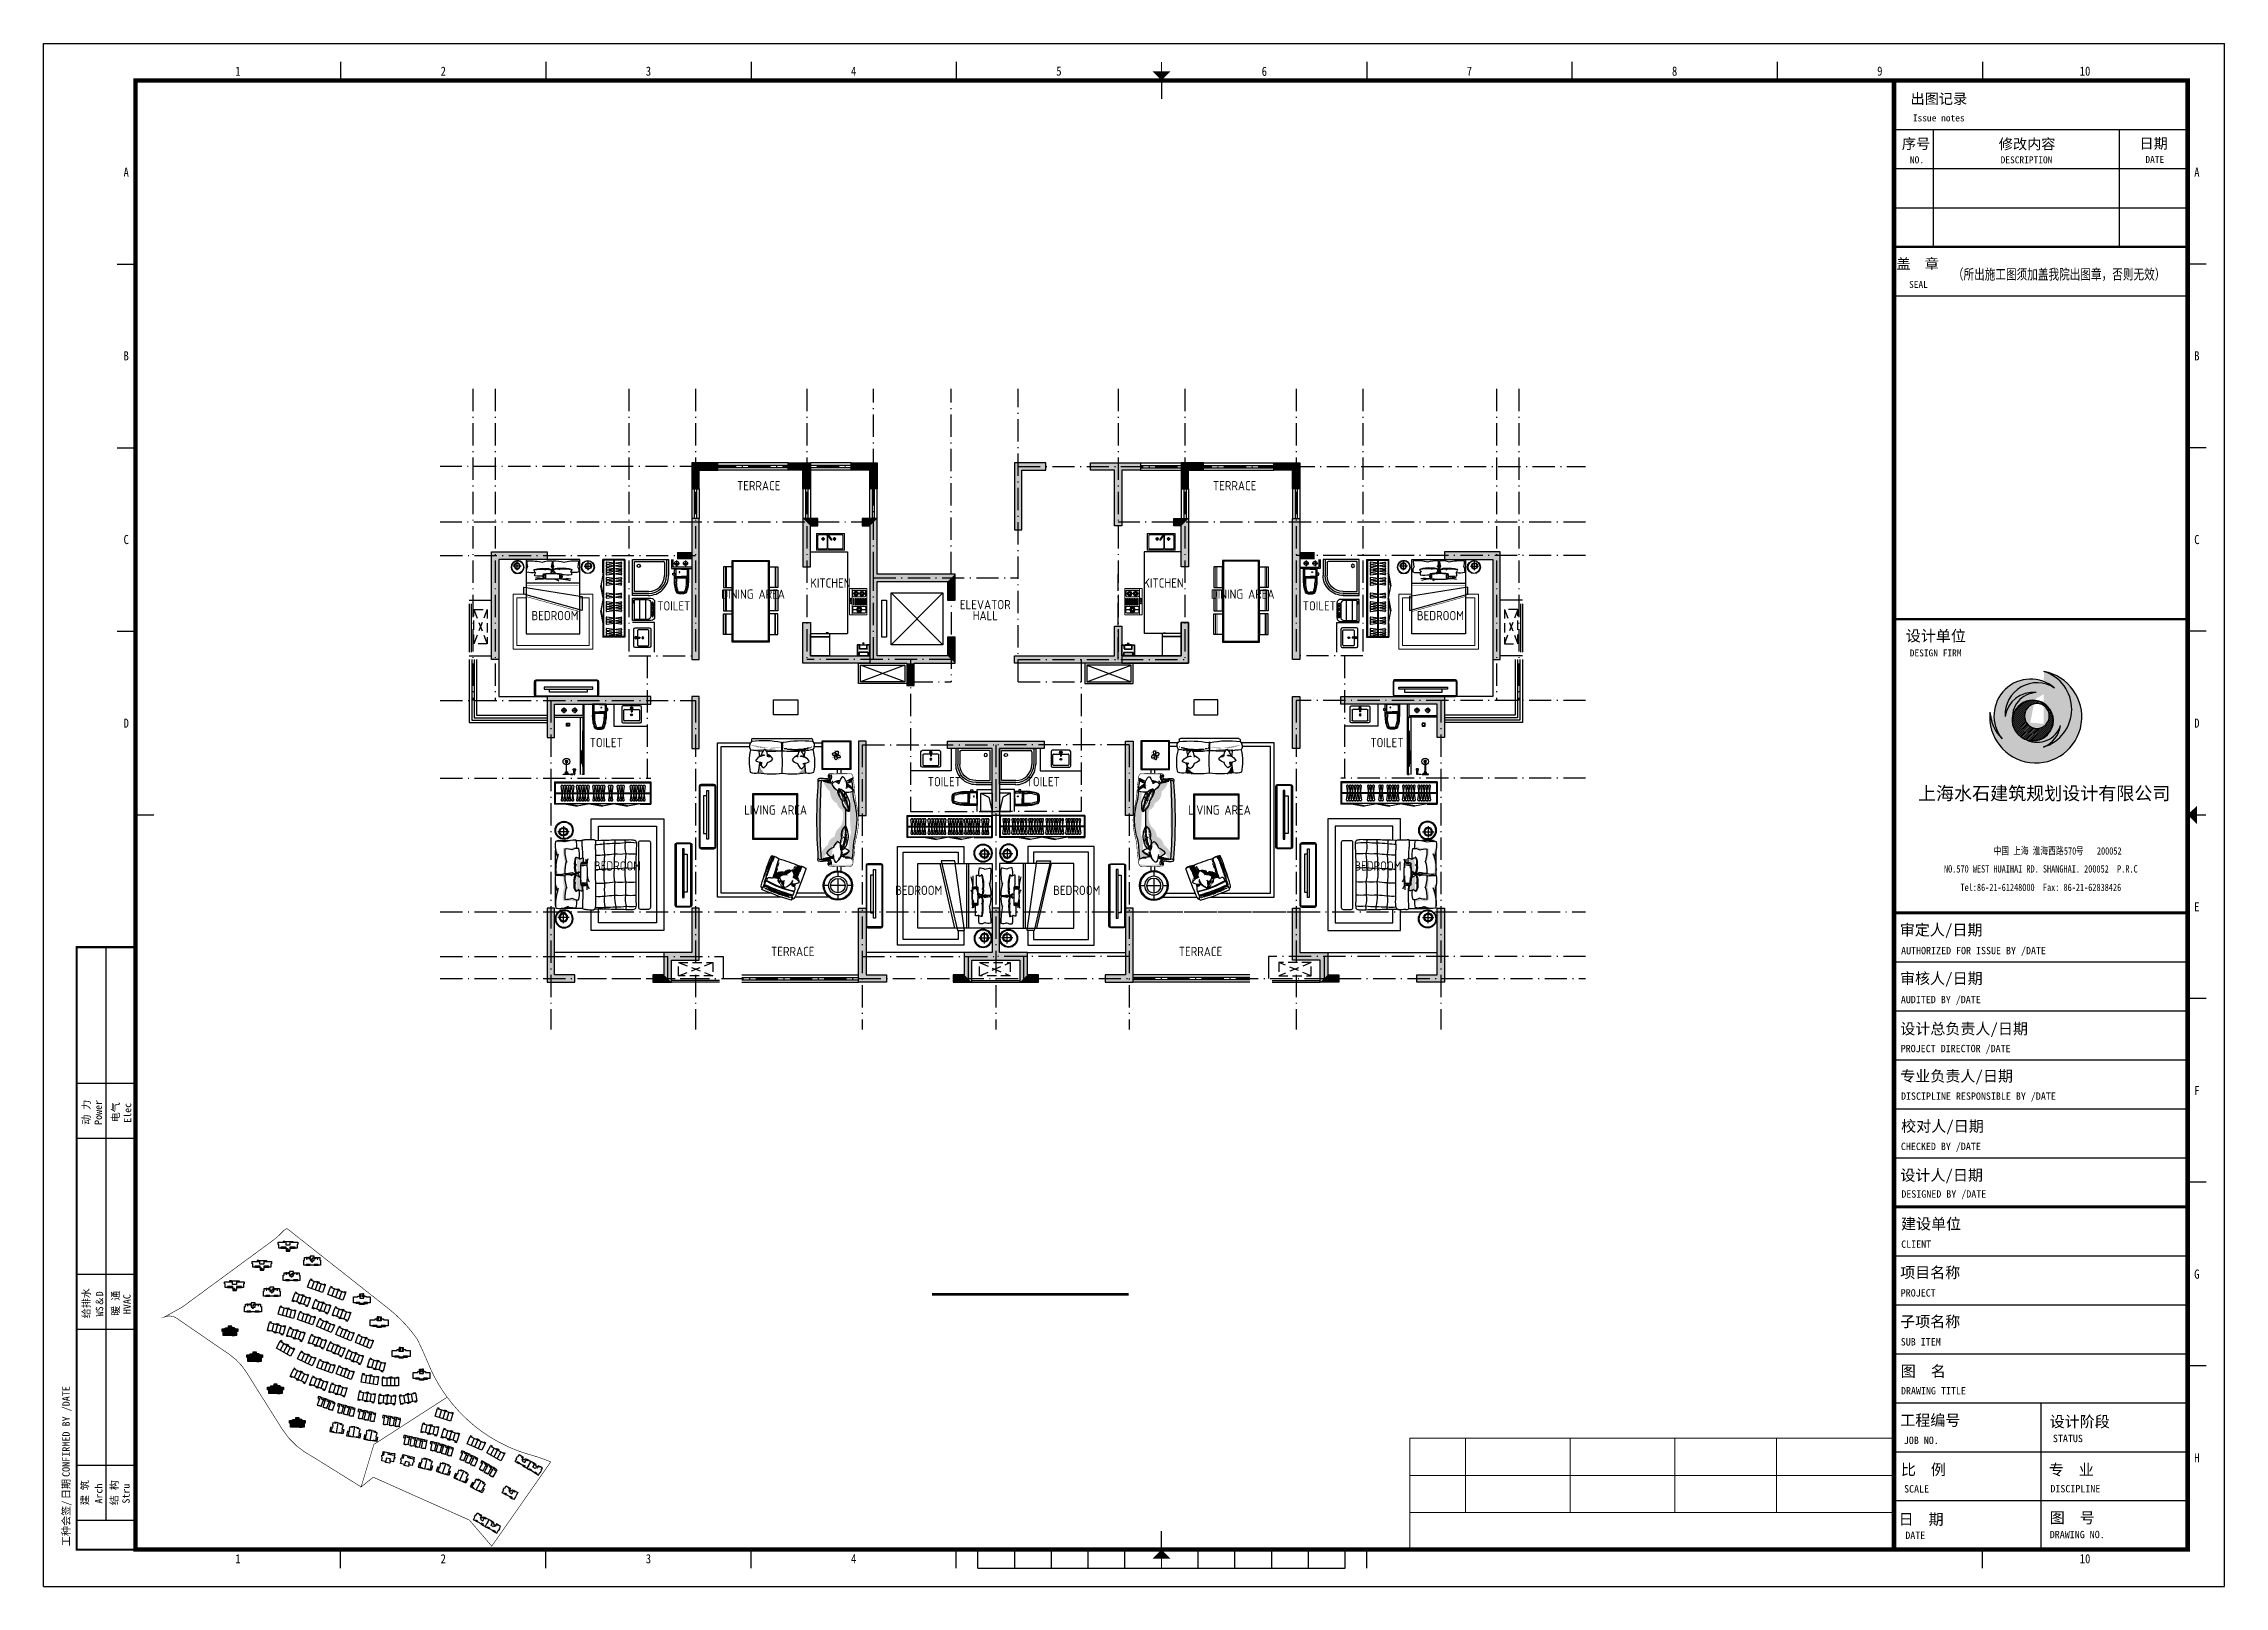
# Model space of a CAD drawing. Extents: x 94328 to 153134, y 57446 to 99026.
import ezdxf
from ezdxf.enums import TextEntityAlignment as Align

# ---------------------------------------------------------------- set-up
doc = ezdxf.new("R2010")
doc.units = 0
doc.header["$LTSCALE"] = 1000
doc.header["$MEASUREMENT"] = 0
for name, pattern in [('ACAD_ISO04W100', [30.5, 24, -3, 0.5, -3]), ('ACAD_ISO10W100', [18.5, 12, -3, 0.5, -3]), ('CONTINOUS', [0]), ('DASH', [0.35, 0.25, -0.1]), ('HIDDEN', [0.375, 0.25, -0.125])]:
    doc.linetypes.add(name, pattern=pattern)
doc.layers.get('0').update_dxf_attribs({"linetype": 'CONTINUOUS'})
for name, color, linetype in [('4-LINE', 7, 'CONTINUOUS'), ('DIM_SYMB', 3, 'CONTINUOUS'), ('DOTE', 1, 'ACAD_ISO04W100'), ('FURNITURE', 31, 'CONTINUOUS'), ('PUB_TEXT', 7, 'CONTINUOUS'), ('STAIR', 2, 'CONTINUOUS'), ('WALL', 255, 'CONTINUOUS'), ('WINDOW', 85, 'CONTINUOUS'), ('剪力墙', 8, 'CONTINOUS'), ('双拼', 32, 'CONTINUOUS'), ('图框', 3, 'CONTINUOUS'), ('多层', 32, 'CONTINUOUS'), ('家具', 44, 'CONTINUOUS'), ('栏杆', 42, 'CONTINUOUS'), ('绿植', 3, 'CONTINUOUS'), ('联排', 202, 'CONTINUOUS'), ('规划红线后', 10, 'CONTINOUS'), ('铺地', 251, 'CONTINUOUS'), ('高层住宅', 254, 'CONTINUOUS')]:
    doc.layers.add(name, color=color, linetype=linetype)
for name, color, linetype, lineweight in [('洁具', 8, 'CONTINUOUS', 9), ('移动家具', 41, 'CONTINUOUS', 9), ('配景图块－家具立面', 252, 'CONTINUOUS', 9), ('陈设', 31, 'CONTINUOUS', 5), ('面积', 190, 'CONTINUOUS', 5)]:
    doc.layers.add(name, color=color, linetype=linetype, lineweight=lineweight)
doc.styles.get("Standard").update_dxf_attribs({"font": 'GBENOR', "bigfont": 'GBCBIG'})
doc.styles.add('TKZ1', font='SIMHEI.TTF', dxfattribs={"width": 0.7})
doc.styles.add('图签栏', font='SimSun.ttf')
pattern_1 = [(180, (75499.219, -15212.422), (-7.14375, 14.2875), [0, -14.2875])]
pattern_2 = [(180, (75499.2186, -15212.422), (-2.8575, 5.715), [0, -5.715])]
pattern_3 = [(270, (-19907.951, 91951.289), (6.985, -3.4925), [0, -6.985])]
pattern_4 = [(270, (30849.118, -17863), (20.955, -10.4775), [0, -20.955])]
pattern_5 = [(270, (30849.118, -17862.999), (17.4625, -8.73125), [0, -17.4625])]
pattern_6 = [(257.0862396, (848.465, 95397.869), (6.0278136, -4.96520334), [0, -6.985])]
pattern_7 = [(69.954133, (-45238.1915, -68096.1296), (6.98307353, 0.79798927), [0, -6.2865])]
pattern_8 = [(69.954133, (36224.02, 2366.182), (17.457684, 1.994973), [0, -15.71625])]
pattern_9 = [(2e-09, (6030.423, 26325.792), (6.35, 12.7), [0, -12.7])]

msp = doc.modelspace()

# ---------------------------------------------------------------- texts
at = {"layer": 'PUB_TEXT'}
for s, p in [('TERRACE', (113025, 86987, 0)), ('TERRACE', (125860, 86987, 0)), ('DINING AREA', (112602, 84064, 0)), ('KITCHEN', (115003, 84363)), ('KITCHEN', (123985, 84363)), ('DINING AREA', (125804, 84064, 0)), ('BEDROOM', (107483, 83485)), ('TOILET', (110874, 83748)), ('ELEVATOR', (119037, 83782)), ('HALL', (119381, 83486)), ('TOILET', (128282, 83748)), ('BEDROOM', (131360, 83485)), ('TOILET', (109052, 80063)), ('TOILET', (130104, 80063)), ('TOILET', (118170, 79009)), ('TOILET', (120836, 79009)), ('LIVING AREA', (113219, 78246)), ('LIVING AREA', (125187, 78246)), ('BEDROOM', (109169, 76739)), ('BEDROOM', (129674, 76739)), ('BEDROOM', (117292, 76081)), ('BEDROOM', (121552, 76081)), ('TERRACE', (113945, 74432, 0)), ('TERRACE', (124940, 74432, 0))]:
    msp.add_text(s, height=250, dxfattribs=at).set_placement(p)

# ---------------------------------------------------------------- blocks, each defined once
blk = doc.blocks.new('dfgdhfgh')
at = {"layer": '图框'}
h = blk.add_hatch(color=256, dxfattribs=at)
edge = h.paths.add_edge_path()
edge.add_ellipse((17, -49), major_axis=(0, 728), ratio=1, start_angle=3.06122, end_angle=97.25618, ccw=False)
edge.add_ellipse((-114, -133), major_axis=(0, 816), ratio=1, start_angle=-6.46041, end_angle=81.43554)
edge.add_ellipse((1, 37), major_axis=(0, 924), ratio=1, start_angle=-33.43556, end_angle=93.00452, ccw=False)
edge.add_ellipse((-182, 7), major_axis=(0, 1059), ratio=1, start_angle=-40.85405, end_angle=128.7515)
edge.add_ellipse((-184, 180), major_axis=(0, 1174), ratio=1, start_angle=93.29713, end_angle=135.43009, ccw=False)
edge.add_ellipse((-33, -25), major_axis=(0, 1330), ratio=1, start_angle=84.03871, end_angle=349.86156)
edge.add_ellipse((-133, 196), major_axis=(0, 1138), ratio=1, start_angle=196.44545, end_angle=342.95009, ccw=False)
edge.add_ellipse((-97, -157), major_axis=(0, 791), ratio=1, start_angle=201.20682, end_angle=261.73297)
edge.add_ellipse((8, -45), major_axis=(0, 714), ratio=1, start_angle=155.44011, end_angle=251.52313, ccw=False)
edge.add_ellipse((-118, -132), major_axis=(0, 588), ratio=1, start_angle=90.85108, end_angle=163.12295, ccw=False)
h = blk.add_hatch(dxfattribs=at)
h.set_pattern_fill('ANSI31', color=256, scale=6118.035339, style=0)
h.set_pattern_definition([(45, (-45669.896, 9189.723), (-28.679753, 28.679754), [])])
edge = h.paths.add_edge_path()
edge.add_ellipse((-118, -132), major_axis=(0, 588), ratio=1, start_angle=-89.99812, end_angle=90.85295)
edge.add_ellipse((-118, -132), major_axis=(0, 588), ratio=1, start_angle=90.85345, end_angle=270.00237)
edge = h.paths.add_edge_path(flags=16)
edge.add_ellipse((0, 0), major_axis=(0, 358), ratio=1, start_angle=-89.99999, end_angle=90.00001, ccw=False)
edge.add_ellipse((0, 0), major_axis=(0, 358), ratio=1, start_angle=89.99999, end_angle=269.99999, ccw=False)
for centre, major_axis, start_param, end_param in [((-33, -25), (0, 1330), 1.466751, 6.106235), ((-133, 196), (0, 1138), 3.42862, 5.985608), ((-182, 7), (0, 1059), -0.713038, 2.247138), ((1, 37), (0, 924), -0.583561, 1.623235), ((-114, -133), (0, 816), -0.112755, 1.421319), ((17, -49), (0, 728), 0.053429, 1.697441), ((-184, 180), (0, 1174), 1.628342, 2.363701), ((-118, -132), (0, 588), 2.847034, 7.868837), ((-118, -132), (0, 588), -1.570795581201714, 4.712389725977872), ((0, 0), (0, 358), -1.570796, 4.712389), ((8, -45), (0, 714), 2.712941, 4.389906), ((-97, -157), (0, 791), 3.511721, 4.568102)]:
    blk.add_ellipse(centre, major_axis=major_axis, ratio=1, start_param=start_param, end_param=end_param, dxfattribs=at)
blk = doc.blocks.new('hjghjgjg')
at = {"layer": '图框'}
for p, q in [((-31503, -44550), (-31503, 0)), ((-31503, 0), (31503, 0)), ((31503, -44550), (31503, 0)), ((-22922, -530), (-22922, -1061)), ((-16993, -530), (-16993, -1061)), ((-11063, -530), (-11063, -1061)), ((-5134, -530), (-5134, -1061)), ((6725, -530), (6725, -1061)), ((12654, -530), (12654, -1061)), ((18584, -530), (18584, -1061)), ((24513, -530), (24513, -1061)), ((796, -1061), (796, -1591)), ((21957, -1061), (30442, -1061)), ((21957, -2475), (30442, -2475)), ((23088, -2475), (23088, -5869)), ((28462, -2475), (28462, -5869)), ((21957, -3606), (30442, -3606)), ((21957, -4738), (30442, -4738)), ((21957, -5869), (30442, -5869)), ((21957, -5869), (30442, -5869)), ((-29382, -6364), (-28851, -6364)), ((30973, -6364), (30442, -6364)), ((21957, -7284), (30442, -7284)), ((21957, -7284), (30442, -7284)), ((-29382, -11668), (-28851, -11668)), ((30973, -11668), (30442, -11668)), ((-29382, -16971), (-28851, -16971)), ((30973, -16971), (30442, -16971)), ((-28851, -22275), (-28321, -22275)), ((-30549, -26094), (-28851, -26094)), ((-30549, -26094), (-28851, -26094)), ((-29700, -42641), (-29700, -26094)), ((21957, -26518), (30442, -26518)), ((30973, -27579), (30442, -27579)), ((21957, -27932), (30442, -27932)), ((21957, -29346), (30442, -29346)), ((-30549, -30018), (-28851, -30018)), ((21957, -30761), (30442, -30761)), ((-30549, -31609), (-28851, -31609)), ((21957, -32175), (30442, -32175)), ((30973, -32882), (30442, -32882)), ((21957, -35004), (30442, -35004)), ((-30549, -35534), (-28851, -35534)), ((21957, -36418), (30442, -36418)), ((-30549, -37125), (-28851, -37125)), ((21957, -37832), (30442, -37832)), ((30973, -38186), (30442, -38186)), ((21957, -39246), (30442, -39246)), ((26200, -39246), (26200, -43489)), ((21957, -40661), (30442, -40661)), ((-30549, -41050), (-28851, -41050)), ((21957, -42075), (30442, -42075)), ((-30549, -42641), (-28851, -42641)), ((796, -43489), (796, -42959)), ((-22922, -44020), (-22922, -43489)), ((-16993, -44020), (-16993, -43489)), ((-11063, -44020), (-11063, -43489)), ((-5134, -44020), (-5134, -43489)), ((-4508, -44020), (-4508, -43489)), ((-4508, -44020), (6099, -44020)), ((-3447, -44020), (-3447, -43489)), ((-2387, -44020), (-2387, -43489)), ((-1326, -44020), (-1326, -43489)), ((-265, -44020), (-265, -43489)), ((1856, -44020), (1856, -43489)), ((2917, -44020), (2917, -43489)), ((3978, -44020), (3978, -43489)), ((5038, -44020), (5038, -43489)), ((6099, -44020), (6099, -43489)), ((6725, -44020), (6725, -43489)), ((24513, -44020), (24513, -43489)), ((-31503, -44550), (31503, -44550))]:
    blk.add_line(p, q, dxfattribs=at)
for points, const_width in [([(796, -796), (796, -530)], 31.8), ([(21957, -1061), (30442, -1061)], 127), ([(21957, -1061), (21957, -43489)], 127), ([(21957, -5869), (30442, -5869)], 70.7), ([(21957, -16618), (30442, -16618)], 70.7), ([(21957, -16618), (30442, -16618)], 63.6), ([(30708, -22275), (30973, -22275)], 31.8), ([(21957, -25104), (30442, -25104)], 84.9), ([(21957, -25104), (30442, -25104)], 70.7), ([(-28851, -43489), (-30549, -43489), (-30549, -26094), (-28851, -26094)], 63.6), ([(21957, -33589), (30442, -33589)], 84.9), ([(796, -43754), (796, -44020)], 31.8)]:
    blk.add_lwpolyline(points, dxfattribs=dict(at, const_width=const_width))
at = {"layer": '图框', "const_width": 127}
blk.add_lwpolyline([(30442, -1061), (-28851, -1061), (-28851, -43489), (30442, -43489)], close=True, dxfattribs=at)
at = {"layer": '图框'}
for points in [[(530, -796), (1061, -796), (796, -1061)], [(30708, -22010), (30708, -22540), (30442, -22275)], [(1061, -43754), (530, -43754), (796, -43489)]]:
    blk.add_solid(points, dxfattribs=at)
blk.add_blockref('dfgdhfgh', (26087, -19417), dxfattribs=at)
at = {"layer": '图框', "style": 'TKZ1'}
for s, height, width, p in [('1', 265, 0.85, (-25887, -796)), ('2', 265, 0.85, (-19957, -796)), ('3', 265, 0.85, (-14028, -796)), ('4', 265, 0.85, (-8099, -796)), ('5', 265, 0.85, (-2169, -796)), ('6', 265, 0.85, (3766, -801)), ('7', 265, 0.85, (9690, -796)), ('8', 265, 0.85, (15619, -796)), ('9', 265, 0.85, (21548, -796)), ('10', 265.2, 0.85, (27478, -796)), ('A', 265, 0.85, (-29117, -3713)), ('A', 265, 0.85, (30708, -3713)), ('B', 265, 0.85, (-29117, -9016)), ('B', 265, 0.85, (30708, -9016)), ('C', 265, 0.85, (-29117, -14320)), ('C', 265, 0.85, (30708, -14320)), ('D', 265, 0.85, (-29117, -19623)), ('D', 265, 0.85, (30708, -19623)), ('中国 上海 淮海西路   号    ', 212.14, 0.75, (26374, -23300)), ('570     200052 ', 212.14, 0.75, (27760, -23314)), ('NO.570 WEST HUAIHAI RD. SHANGHAI. 200052  P.R.C', 212.14, 0.75, (26200, -23831)), ('Tel:86-21-61248000  Fax: 86-21-62838426', 212.14, 0.75, (26200, -24361)), ('E', 265, 0.85, (30708, -24927)), ('F', 265, 0.85, (30708, -30230)), ('G', 265, 0.85, (30708, -35534)), ('H', 265, 0.85, (30708, -40837)), ('1', 265, 0.85, (-25887, -43754)), ('2', 265, 0.85, (-19957, -43754)), ('3', 265, 0.85, (-14028, -43754)), ('4', 265, 0.85, (-8099, -43754)), ('10', 265.2, 0.85, (27478, -43754))]:
    blk.add_text(s, height=height, dxfattribs=dict(at, width=width)).set_placement(p, align=Align.MIDDLE)
at = {"layer": '图框', "style": '图签栏'}
for s, height, p in [('出图记录', 300, (22435, -1741)), ('Issue notes', 200, (22503, -2246)), ('序号', 300, (22185, -3042)), ('修改内容', 300, (24985, -3048)), ('日期', 300, (29051, -3031)), ('NO.', 200, (22417, -3456)), ('DESCRIPTION', 200, (25038, -3456)), ('DATE', 200, (29221, -3444)), ('盖  章', 300, (22028, -6509)), ('SEAL', 200, (22393, -7054)), ('DESIGN FIRM', 200, (22412, -17695)), ('审定人/日期', 318.2, (22127, -25752)), ('AUTHORIZED FOR ISSUE BY /DATE', 212.14, (22163, -26297)), ('审核人/日期', 318.2, (22132, -27152)), ('AUDITED BY /DATE', 212.14, (22156, -27710)), ('设计总负责人/日期', 318.2, (22139, -28607)), ('PROJECT DIRECTOR /DATE', 212.14, (22152, -29125)), ('专业负责人/日期', 318.2, (22140, -29972)), ('DISCIPLINE RESPONSIBLE BY /DATE', 212.14, (22160, -30499)), ('校对人/日期', 318.2, (22164, -31421)), ('CHECKED BY /DATE', 212.14, (22158, -31951)), ('设计人/日期', 318.2, (22141, -32835)), ('DESIGNED BY /DATE', 212.14, (22170, -33325)), ('建设单位', 318.2, (22161, -34240)), ('CLIENT', 212.1, (22166, -34774)), ('项目名称', 318.2, (22136, -35647)), ('PROJECT', 212.1, (22153, -36181)), ('子项名称', 318.2, (22136, -37062)), ('SUB ITEM', 212.1, (22153, -37595)), ('图  名', 318.2, (22153, -38497)), ('DRAWING TITLE', 212.14, (22159, -39008)), ('工程编号', 318.2, (22138, -39911)), ('设计阶段', 318.2, (26455, -39952)), ('JOB NO.', 212.1, (22242, -40439)), ('STATUS', 212.1, (26549, -40385)), ('比  例', 318.2, (22158, -41336)), ('专  业', 318.2, (26431, -41341)), ('SCALE', 212.1, (22249, -41840)), ('DISCIPLINE', 212.1, (26476, -41835)), ('日  期', 318.2, (22090, -42771)), ('图  号', 318.2, (26457, -42728)), ('DATE', 212.1, (22284, -43182)), ('DRAWING NO.', 212.14, (26459, -43159))]:
    blk.add_text(s, height=height, dxfattribs=at).set_placement(p)
at = {"layer": '图框', "style": '图签栏', "width": 0.75}
blk.add_text('（所出施工图须加盖我院出图章，否则无效）', height=300, dxfattribs=at).set_placement((23659, -6810))
at = {"layer": '图框'}
for s, height, style, p in [('设计单位', 318.2, '图签栏', (23167, -17095)), ('上海水石建筑规划设计有限公司', 381.86, 'TKZ1', (26297, -21642))]:
    blk.add_text(s, height=height, dxfattribs=dict(at, style=style)).set_placement(p, align=Align.MIDDLE)
at = {"layer": '图框', "style": '图签栏'}
for s, p in [('动 力', (-30277, -30859)), ('电气', (-29428, -30859)), ('给排水', (-30277, -36375)), ('暖 通', (-29428, -36375)), ('建 筑', (-30320, -41845)), ('结 构', (-29471, -41845))]:
    blk.add_text(s, height=212.1, rotation=90, dxfattribs=at).set_placement(p, align=Align.MIDDLE)
for s, height, p in [('Power', 212.1, (-29819, -31226)), ('Elec', 212.1, (-28973, -31165)), ('WS＆D', 212.1, (-29782, -36753)), ('HVAC', 212.1, (-28991, -36689)), ('CONFIRMED BY /DATE', 214.29, (-30748, -41391)), ('日期', 214.3, (-30747, -42034)), ('工种会签/', 214.3, (-30746, -43390)), ('Arch', 212.1, (-29804, -42160)), ('Stru', 212.1, (-29017, -42160))]:
    blk.add_text(s, height=height, rotation=90, dxfattribs=at).set_placement(p)
blk = doc.blocks.new('$PLAN$00000400')
at = {"layer": '家具'}
for p, q in [((-517, 0), (0, 0)), ((-517, -584), (-517, 0)), ((0, 0), (0, -584)), ((-17, -600), (-500, -600)), ((-477, -600), (-477, -623)), ((-477, -623), (-422, -623)), ((-422, -623), (-422, -600))]:
    blk.add_line(p, q, dxfattribs=at)
at = {"layer": '家具', "color": 8}
for p, q in [((0, -511), (-517, -511)), ((0, -523), (-517, -523))]:
    blk.add_line(p, q, dxfattribs=at)
at = {"layer": '家具'}
for centre, start, end in [((-500, -584), 180, 270), ((-17, -584), 270, 0)]:
    blk.add_arc(centre, 16.7, start, end, dxfattribs=at)
blk = doc.blocks.new('A$C0BF24131')
at = {"layer": '家具', "color": 8}
for p, q in [((58, 2027, 0), (58, 1472, 0)), ((1409, 2027, 0), (1409, 1472, 0)), ((58, 1394, 0), (58, 839, 0)), ((1409, 1394, 0), (1409, 839, 0)), ((58, 206, 0), (58, 761, 0)), ((1409, 206, 0), (1409, 761, 0))]:
    blk.add_line(p, q, dxfattribs=at)
at = {"layer": '家具'}
for points in [[(234, 2027), (0, 2027), (0, 1472), (234, 1472)], [(1234, 2027), (1467, 2027), (1467, 1472), (1234, 1472)], [(234, 1394), (0, 1394), (0, 839), (234, 839)], [(1234, 1394), (1467, 1394), (1467, 839), (1234, 839)], [(234, 206), (0, 206), (0, 761), (234, 761)], [(1234, 206), (1467, 206), (1467, 761), (1234, 761)]]:
    blk.add_lwpolyline(points, close=True, dxfattribs=at)
at = {"layer": '家具', "color": 8, "const_width": 11.7, "elevation": 0}
for points in [[(88, 2027), (88, 1472)], [(1380, 2027), (1380, 1472)], [(88, 1394), (88, 839)], [(1380, 1394), (1380, 839)], [(88, 206), (88, 761)], [(1380, 206), (1380, 761)]]:
    blk.add_lwpolyline(points, dxfattribs=at)
at = {"layer": '家具', "elevation": 0, "flags": 128}
blk.add_lwpolyline([(234, 2200), (1234, 2200), (1234, 0), (234, 0), (234, 2200)], dxfattribs=at)
blk.add_lwpolyline([(259, 2175), (1208, 2175), (1208, 25), (259, 25)], close=True, dxfattribs=at)
blk = doc.blocks.new('sdfsdf')
at = {"layer": '移动家具'}
for p, q in [((16786, -29787), (16786, -29337)), ((16786, -29337), (17543, -29337)), ((17543, -29337), (17543, -29787)), ((17543, -29787), (16786, -29787))]:
    blk.add_line(p, q, dxfattribs=at)
at = {"layer": '移动家具', "color": 251}
for p, q in [((16796, -29777), (16796, -29347)), ((16796, -29347), (17533, -29347)), ((16827, -29394), (16827, -29737)), ((17059, -29379), (16842, -29379)), ((17074, -29737), (17074, -29394)), ((17101, -29361), (17080, -29376)), ((17080, -29376), (17176, -29514)), ((17097, -29394), (17097, -29737)), ((17198, -29499), (17101, -29361)), ((17481, -29379), (17112, -29379)), ((17496, -29737), (17496, -29394)), ((17533, -29347), (17533, -29777)), ((17533, -29777), (16796, -29777)), ((16842, -29752), (17059, -29752)), ((17012, -29488), (16916, -29488)), ((16964, -29539), (16964, -29439)), ((17112, -29752), (17481, -29752)), ((17321, -29488), (17225, -29488)), ((17272, -29539), (17272, -29439))]:
    blk.add_line(p, q, dxfattribs=at)
for centre, radius in [((16964, -29488), 36.1), ((16964, -29488), 27.1), ((17272, -29488), 36.1), ((17272, -29488), 27.1)]:
    blk.add_circle(centre, radius, dxfattribs=at)
for centre, radius, start, end in [((16842, -29394), 15, 90, 180), ((17059, -29394), 15, 0, 90), ((17091, -29368), 21.7, 342.60679, 267.3353), ((17112, -29394), 15, 90, 180), ((17481, -29394), 15, 0, 90), ((16842, -29737), 15, 180, 270), ((17059, -29737), 15, 270, 0), ((17112, -29737), 15, 180, 270), ((17187, -29507), 13.3, 214.97105, 34.97105), ((17481, -29737), 15, 270, 0)]:
    blk.add_arc(centre, radius, start, end, dxfattribs=at)
blk = doc.blocks.new('A$C1BE601A8')
at = {"layer": '移动家具'}
blk.add_blockref('sdfsdf', (-16786, 29787), dxfattribs=at)
blk = doc.blocks.new('ddfdf')
at = {"layer": '移动家具'}
for p, q in [((15801, -30110), (15801, -30822)), ((16261, -30111), (15801, -30110)), ((16271, -30121), (16271, -30812)), ((15801, -30822), (16261, -30822))]:
    blk.add_line(p, q, dxfattribs=at)
at = {"layer": '移动家具', "color": 251}
for p, q in [((15826, -30314), (15826, -30189)), ((15829, -30248), (15829, -30252)), ((15947, -30248), (15829, -30248)), ((15829, -30252), (15947, -30252)), ((15832, -30556), (15832, -30379)), ((15832, -30379), (15849, -30379)), ((15849, -30556), (15832, -30556)), ((15834, -30314), (15834, -30189)), ((15849, -30379), (15849, -30556)), ((15856, -30159), (16163, -30159)), ((15856, -30167), (16163, -30167)), ((16163, -30337), (15856, -30336)), ((16163, -30345), (15856, -30344)), ((15878, -30556), (15878, -30380)), ((15878, -30380), (15894, -30380)), ((15894, -30556), (15878, -30556)), ((15894, -30380), (15894, -30556)), ((15923, -30556), (15923, -30380)), ((15923, -30380), (15940, -30380)), ((15940, -30556), (15923, -30556)), ((15940, -30380), (15940, -30556)), ((15947, -30252), (15947, -30248)), ((15952, -30159), (15957, -30157)), ((15968, -30208), (15952, -30159)), ((15968, -30295), (15952, -30344)), ((15952, -30344), (15957, -30346)), ((15957, -30157), (15973, -30206)), ((15957, -30346), (15973, -30297)), ((15973, -30206), (15968, -30208)), ((15973, -30297), (15968, -30295)), ((15968, -30556), (15968, -30380)), ((15968, -30380), (15985, -30380)), ((15985, -30556), (15968, -30556)), ((15985, -30380), (15985, -30556)), ((16014, -30556), (16014, -30380)), ((16014, -30380), (16030, -30380)), ((16030, -30556), (16014, -30556)), ((16030, -30380), (16030, -30556)), ((16062, -30157), (16046, -30206)), ((16046, -30206), (16051, -30208)), ((16046, -30297), (16051, -30295)), ((16062, -30346), (16046, -30297)), ((16051, -30208), (16067, -30159)), ((16051, -30295), (16067, -30344)), ((16059, -30556), (16059, -30380)), ((16059, -30380), (16076, -30380)), ((16076, -30556), (16059, -30556)), ((16067, -30159), (16062, -30157)), ((16067, -30344), (16062, -30346)), ((16072, -30252), (16072, -30248)), ((16072, -30248), (16190, -30248)), ((16190, -30253), (16072, -30252)), ((16076, -30380), (16076, -30556)), ((16104, -30556), (16104, -30380)), ((16104, -30380), (16121, -30380)), ((16121, -30556), (16104, -30556)), ((16121, -30380), (16121, -30556)), ((16150, -30556), (16150, -30380)), ((16150, -30380), (16166, -30380)), ((16166, -30556), (16150, -30556)), ((16166, -30380), (16166, -30556)), ((16185, -30189), (16185, -30315)), ((16190, -30248), (16190, -30253)), ((16193, -30189), (16193, -30315)), ((16201, -30822), (16202, -30111)), ((15829, -30682), (15829, -30686)), ((15904, -30682), (15829, -30682)), ((15829, -30686), (15904, -30686)), ((15831, -30750), (15831, -30624)), ((15839, -30750), (15839, -30624)), ((15861, -30594), (16167, -30595)), ((15861, -30602), (16167, -30603)), ((16167, -30772), (15861, -30772)), ((16167, -30780), (15861, -30780)), ((15904, -30686), (15904, -30682)), ((15937, -30595), (15937, -30654)), ((15942, -30595), (15937, -30595)), ((15937, -30654), (15942, -30654)), ((15937, -30780), (15937, -30720)), ((15937, -30720), (15942, -30720)), ((15942, -30780), (15937, -30780)), ((15942, -30654), (15942, -30595)), ((15942, -30720), (15942, -30780)), ((15968, -30684), (15968, -30688)), ((16063, -30684), (15968, -30684)), ((15968, -30688), (16063, -30688)), ((16063, -30688), (16063, -30684)), ((16095, -30595), (16095, -30654)), ((16099, -30595), (16095, -30595)), ((16095, -30654), (16099, -30654)), ((16095, -30780), (16095, -30720)), ((16095, -30720), (16099, -30720)), ((16099, -30780), (16095, -30780)), ((16099, -30654), (16099, -30595)), ((16099, -30720), (16099, -30780)), ((16126, -30690), (16126, -30685)), ((16126, -30685), (16199, -30685)), ((16199, -30690), (16126, -30690)), ((16189, -30625), (16189, -30750)), ((16197, -30625), (16197, -30750)), ((16199, -30685), (16199, -30690))]:
    blk.add_line(p, q, dxfattribs=at)
for centre, radius in [((16013, -30253), 70.1), ((16013, -30253), 47.3), ((16013, -30253), 41.8), ((16013, -30253), 25.3), ((16235, -30426), 16.2), ((16238, -30542), 16.2), ((16240, -30485), 16.2), ((15936, -30685), 63.7), ((15936, -30685), 43), ((15936, -30685), 38), ((15936, -30685), 23), ((16096, -30687), 63.7), ((16096, -30687), 43), ((16096, -30687), 38), ((16096, -30687), 23)]:
    blk.add_circle(centre, radius, dxfattribs=at)
for centre, radius, start, end in [((15856, -30189), 30, 89.96104, 179.96104), ((15856, -30314), 30, 179.96104, 269.96104), ((15856, -30189), 22, 89.96104, 179.96104), ((15856, -30314), 22, 179.96104, 269.96104), ((16163, -30189), 30, 359.96104, 89.96104), ((16163, -30189), 22, 359.96104, 89.96104), ((16163, -30315), 30, 269.96104, 359.96104), ((16163, -30315), 22, 269.96104, 359.96104), ((15861, -30624), 30, 89.96104, 179.96104), ((15861, -30750), 30, 179.96104, 269.96104), ((15861, -30624), 22, 89.96104, 179.96104), ((15861, -30750), 22, 179.96104, 269.96104), ((16167, -30625), 30, 359.96104, 89.96104), ((16167, -30625), 22, 359.96104, 89.96104), ((16167, -30750), 30, 269.96104, 359.96104), ((16167, -30750), 22, 269.96104, 359.96104)]:
    blk.add_arc(centre, radius, start, end, dxfattribs=at)
at = {"layer": '移动家具'}
for centre, start, end in [((16261, -30121), 0, 89.96104), ((16261, -30812), 269.96104, 0)]:
    blk.add_arc(centre, 10, start, end, dxfattribs=at)
blk = doc.blocks.new('A$C6CBF3060')
at = {"layer": 'FURNITURE'}
h = blk.add_hatch(dxfattribs=at)
h.set_pattern_fill('DOTS', color=8, scale=9, angle=294.13315, style=0)
h.set_pattern_definition(pattern_8)
edge = h.paths.add_edge_path()
edge.add_ellipse((1557, 1080), major_axis=(-11, 11), ratio=1, start_angle=-4.5462, end_angle=47.964)
edge.add_ellipse((6774, -1271), major_axis=(-5388, 1970), ratio=1, start_angle=-4.09689, end_angle=3.14299)
edge.add_ellipse((1412, 336), major_axis=(-132, 48), ratio=1, start_angle=-7.30124, end_angle=22.63801)
edge.add_ellipse((1271, 322), major_axis=(-5.66, 5.66), ratio=1, start_angle=-45.44579, end_angle=100.74785)
edge.add_ellipse((1777, 966), major_axis=(-585, 585), ratio=1, start_angle=96.86118, end_angle=99.79642)
edge.add_ellipse((3, -4303), major_axis=(-3375, 3375), ratio=1, start_angle=-60.7761, end_angle=-60.61061)
edge.add_ellipse((1268, 237), major_axis=(-56.2, 20.5), ratio=1, start_angle=-88.11264, end_angle=-11.57922)
edge.add_line((1217, 268), (1205, 235))
edge.add_ellipse((1242, 294), major_axis=(-64.8, 23.7), ratio=1, start_angle=370.16093, end_angle=437.71748, ccw=False)
edge.add_ellipse((10062, -2256), major_axis=(-8686, 3177), ratio=1, start_angle=358.85544, end_angle=364.00895, ccw=False)
edge.add_ellipse((1468, 1085), major_axis=(-20.2, 20.2), ratio=1, start_angle=-63.95544, end_angle=28.323, ccw=False)
edge.add_ellipse((1365, 593), major_axis=(-499, 183), ratio=1, start_angle=270.07945, end_angle=277.88648, ccw=False)
h = blk.add_hatch(dxfattribs=at)
h.set_pattern_fill('DOTS', color=8, scale=9, angle=294.13315, style=0)
h.set_pattern_definition(pattern_8)
edge = h.paths.add_edge_path()
edge.add_ellipse((1958, -15), major_axis=(-56.2, 20.6), ratio=1, start_angle=191.67308, end_angle=266.56777, ccw=False)
edge.add_ellipse((2613, 2851), major_axis=(-2757, 1008), ratio=1, start_angle=81.6988, end_angle=98.37689, ccw=False)
edge.add_ellipse((1268, 237), major_axis=(-56.2, 20.5), ratio=1, start_angle=271.90555, end_angle=348.43897, ccw=False)
edge.add_ellipse((3, -4303), major_axis=(-3375, 3375), ratio=1, start_angle=299.2239, end_angle=299.38939, ccw=False)
edge.add_ellipse((1777, 966), major_axis=(-777, 284), ratio=1, start_angle=74.87962, end_angle=89.27078)
edge.add_ellipse((3480, 4888), major_axis=(-4793, 1751), ratio=1, start_angle=87.02522, end_angle=90.20516)
edge.add_ellipse((2042, 916), major_axis=(-825, 301), ratio=1, start_angle=90.43899, end_angle=106.15974)
edge = h.paths.add_edge_path()
edge.add_ellipse((2147, 321), major_axis=(-345, 125), ratio=1, start_angle=11.5872, end_angle=27.74372)
edge.add_ellipse((1809, 281), major_axis=(-19.4, 19.4), ratio=1, start_angle=67.5018, end_angle=105.42375)
edge.add_ellipse((1822, 403), major_axis=(-139, 51), ratio=1, start_angle=37.30023, end_angle=99.84615, ccw=False)
edge.add_ellipse((1757, 473), major_axis=(-129, 47), ratio=1, start_angle=366.24372, end_angle=436.01855, ccw=False)
edge.add_ellipse((1178, -1085), major_axis=(-1552, 566), ratio=1, start_angle=272.05513, end_angle=274.40793, ccw=False)
edge.add_ellipse((1935, 599), major_axis=(-254, 93), ratio=1, start_angle=44.48435, end_angle=76.14137)
edge = h.paths.add_edge_path()
edge.add_ellipse((1930, 536), major_axis=(-185, 68), ratio=1, start_angle=266.25758, end_angle=332.73438, ccw=False)
edge.add_ellipse((2173, 328), major_axis=(-396, 145), ratio=1, start_angle=-47.10085, end_angle=-21.05097)
edge.add_ellipse((1837, 329), major_axis=(-260, 95), ratio=1, start_angle=-73.91793, end_angle=-32.53288)
edge.add_ellipse((1935, 599), major_axis=(-254, 94), ratio=1, start_angle=30.8691, end_angle=44.71813)
edge.add_ellipse((1178, -1085), major_axis=(-1552, 567), ratio=1, start_angle=-87.8962, end_angle=-82.03238)
edge.add_ellipse((1525, 500), major_axis=(-21.7, 21.7), ratio=1, start_angle=-46.42683, end_angle=-9.64276)
edge.add_ellipse((1460, 602), major_axis=(-63.6, 63.6), ratio=1, start_angle=154.77992, end_angle=166.47952, ccw=False)
edge.add_ellipse((-32930, 11526), major_axis=(-34081, 12019), ratio=1, start_angle=181.68914, end_angle=181.82896)
edge.add_ellipse((1734, 371), major_axis=(-297, 109), ratio=1, start_angle=278.61095, end_angle=333.37944, ccw=False)
edge = h.paths.add_edge_path()
edge.add_ellipse((284, -3531), major_axis=(-3372, 3372), ratio=1, start_angle=291.70468, end_angle=292.14768, ccw=False)
edge.add_ellipse((2160, 837), major_axis=(-10.5, 10.5), ratio=1, start_angle=205.03215, end_angle=274.25934, ccw=False)
edge.add_ellipse((14789, -4661), major_axis=(-12920, 4731), ratio=1, start_angle=-3.4156, end_angle=-2.30487)
edge.add_ellipse((1689, 490), major_axis=(-369, 135), ratio=1, start_angle=214.26248, end_angle=233.98445)
edge.add_ellipse((2290, 617), major_axis=(-273, 100), ratio=1, start_angle=322.24647, end_angle=361.55761, ccw=False)
edge = h.paths.add_edge_path()
edge.add_ellipse((3598, 106), major_axis=(-1399, 512), ratio=1, start_angle=-8.55921, end_angle=6.26691)
edge.add_ellipse((1897, 194), major_axis=(-347, 128), ratio=1, start_angle=246.81985, end_angle=260.34405)
edge.add_ellipse((1689, 490), major_axis=(-369, 135), ratio=1, start_angle=203.7201, end_angle=214.38352)
edge.add_ellipse((14789, -4661), major_axis=(-12921, 4730), ratio=1, start_angle=356.57818, end_angle=357.6889, ccw=False)
edge.add_ellipse((2160, 837), major_axis=(-10.5, 10.5), ratio=1, start_angle=205.03215, end_angle=274.25934)
edge.add_ellipse((2096, 250), major_axis=(-566, 207), ratio=1, start_angle=271.34699, end_angle=283.11664, ccw=False)
edge = h.paths.add_edge_path()
edge.add_ellipse((2618, 160), major_axis=(-512, 187), ratio=1, start_angle=-0.81916, end_angle=9.37331)
edge.add_ellipse((2037, 245), major_axis=(-45.9, 16.8), ratio=1, start_angle=219.754, end_angle=294.18919)
edge.add_ellipse((2067, 377), major_axis=(-84.5, 30.9), ratio=1, start_angle=399.44468, end_angle=447.97665, ccw=False)
edge.add_ellipse((2027, 687), major_axis=(-322, 118), ratio=1, start_angle=102.67312, end_angle=124.04889)
edge = h.paths.add_edge_path()
edge.add_ellipse((2178, 402), major_axis=(-14.7, 14.7), ratio=1, start_angle=216.0867, end_angle=281.23685)
edge.add_ellipse((1897, 194), major_axis=(-347, 126), ratio=1, start_angle=237.70853, end_angle=246.62807)
edge.add_ellipse((3598, 106), major_axis=(-1401, 507), ratio=1, start_angle=363.73312, end_angle=366.06559, ccw=False)
edge.add_ellipse((2069, 430), major_axis=(-125, 46), ratio=1, start_angle=186.4904, end_angle=243.04891, ccw=False)
edge = h.paths.add_edge_path()
edge.add_ellipse((1734, 371), major_axis=(-297, 108), ratio=1, start_angle=-39.77262, end_angle=-26.70364)
edge.add_ellipse((-32930, 11526), major_axis=(-33926, 12448), ratio=1, start_angle=182.55164, end_angle=183.25304)
edge.add_ellipse((1662, 1018), major_axis=(-10.5, 10.5), ratio=1, start_angle=-44.35108, end_angle=24.87611, ccw=False)
edge.add_ellipse((284, -3531), major_axis=(-3372, 3372), ratio=1, start_angle=297.97689, end_angle=298.20359, ccw=False)
edge.add_ellipse((214, 1224), major_axis=(-1389, 508), ratio=1, start_angle=176.99615, end_angle=192.45403, ccw=False)
h = blk.add_hatch(dxfattribs=at)
h.set_pattern_fill('DOTS', color=8, scale=3.6, angle=294.13315, style=0)
h.set_pattern_definition(pattern_7)
edge = h.paths.add_edge_path()
edge.add_ellipse((1897, 194), major_axis=(-347, 126), ratio=1, start_angle=260.13532, end_angle=268.91438)
edge.add_ellipse((1933, 615), major_axis=(-117, 43), ratio=1, start_angle=161.83728, end_angle=207.01434)
edge.add_ellipse((1689, 490), major_axis=(-369, 134), ratio=1, start_angle=203.53162, end_angle=220.95213, ccw=False)
h = blk.add_hatch(dxfattribs=at)
h.set_pattern_fill('DOTS', color=8, scale=3.6, angle=294.13315, style=0)
h.set_pattern_definition(pattern_7)
edge = h.paths.add_edge_path()
edge.add_ellipse((2147, 321), major_axis=(-345, 126), ratio=1, start_angle=0.03517, end_angle=11.73068)
edge.add_ellipse((1935, 599), major_axis=(-254, 93), ratio=1, start_angle=413.38237, end_angle=436.1354, ccw=False)
edge.add_ellipse((1757, 501), major_axis=(-66, 24.1), ratio=1, start_angle=66.36916, end_angle=149.72022)
h = blk.add_hatch(dxfattribs=at)
h.set_pattern_fill('DOTS', color=8, scale=3.6, angle=294.13315, style=0)
h.set_pattern_definition(pattern_7)
edge = h.paths.add_edge_path()
edge.add_spline(control_points=[(2012, 472), (2017, 467), (2026, 458), (2017, 436), (2029, 434), (2033, 433)], knot_values=[0, 0, 0, 0, 0.799096, 1.505125, 1.97631, 1.97631, 1.97631, 1.97631], degree=3, periodic=0)
edge.add_ellipse((1726, 586), major_axis=(-322, 118), ratio=1, start_angle=124.72353, end_angle=173.64705, ccw=False)
edge.add_ellipse((1687, 569), major_axis=(-319, 117), ratio=1, start_angle=131.904, end_angle=183.51579)
at = {"layer": '家具'}
h = blk.add_hatch(dxfattribs=at)
h.set_pattern_fill('DOTS', color=8, scale=254, angle=180, style=0)
h.set_pattern_definition(pattern_1)
edge = h.paths.add_edge_path()
edge.add_ellipse((1333, 4056), major_axis=(-1, 404), ratio=1, start_angle=253.78308, end_angle=268.03707, ccw=False)
edge.add_ellipse((1413, 7484), major_axis=(0, 3554), ratio=1, start_angle=171.44731, end_angle=184.96992, ccw=False)
edge.add_ellipse((1036, 4063), major_axis=(0, 177), ratio=1, start_angle=75.03672, end_angle=121.77148, ccw=False)
edge.add_ellipse((1388, 5228), major_axis=(0, 1235), ratio=1, start_angle=154.90005, end_angle=196.39848)
h = blk.add_hatch(dxfattribs=at)
h.set_pattern_fill('DOTS', color=8, scale=101.6, angle=180, style=0)
h.set_pattern_definition(pattern_2)
edge = h.paths.add_edge_path()
edge.add_spline(control_points=[(1286, 3799), (1283, 3805), (1278, 3816), (1256, 3814), (1258, 3825), (1259, 3829)], knot_values=[0, 0, 0, 0, 0.799096, 1.505125, 1.97631, 1.97631, 1.97631, 1.97631], degree=3, periodic=0)
edge.add_ellipse((1294, 3519), major_axis=(0, 312), ratio=1, start_angle=6.38166, end_angle=55.30518)
edge.add_ellipse((1267, 3491), major_axis=(0, 309), ratio=1, start_angle=356.56596, end_angle=408.17775, ccw=False)
h = blk.add_hatch(dxfattribs=at)
h.set_pattern_fill('DOTS', color=8, scale=254, angle=180, style=0)
h.set_pattern_definition(pattern_1)
edge = h.paths.add_edge_path()
edge.add_ellipse((1571, 3683), major_axis=(0, 460), ratio=1, start_angle=106.85315, end_angle=140.54172)
edge.add_ellipse((1454, 5420), major_axis=(1, 2100), ratio=1, start_angle=170.15287, end_angle=175.23628, ccw=False)
edge.add_ellipse((-259, 3704), major_axis=(0, 1398), ratio=1, start_angle=255.40599, end_angle=263.67119)
edge = h.paths.add_edge_path()
edge.add_ellipse((3281, 3573), major_axis=(-1, 931), ratio=1, start_angle=93.57013, end_angle=103.78466)
edge.add_ellipse((2022, 5420), major_axis=(-1, 2100), ratio=1, start_angle=181.64472, end_angle=189.73414, ccw=False)
edge.add_ellipse((2044, 3660), major_axis=(0, 341), ratio=1, start_angle=186.53182, end_angle=244.70555)
h = blk.add_hatch(dxfattribs=at)
h.set_pattern_fill('DOTS', color=8, scale=101.6, angle=180, style=0)
h.set_pattern_definition(pattern_2)
edge = h.paths.add_edge_path()
edge.add_ellipse((1198, 3961), major_axis=(-1, 334), ratio=1, start_angle=168.20459, end_angle=179.90009, ccw=False)
edge.add_ellipse((1369, 3694), major_axis=(1, 246), ratio=1, start_angle=104.13206, end_angle=126.88509)
edge.add_ellipse((1230, 3572), major_axis=(0, 63.9), ratio=1, start_angle=30.29316, end_angle=113.64422, ccw=False)
h = blk.add_hatch(dxfattribs=at)
h.set_pattern_fill('DOTS', color=8, scale=101.6, angle=180, style=0)
h.set_pattern_definition(pattern_2)
edge = h.paths.add_edge_path()
edge.add_ellipse((1012, 3788), major_axis=(0, 336), ratio=1, start_angle=271.0356, end_angle=279.81466, ccw=False)
edge.add_ellipse((1383, 3686), major_axis=(0, 113), ratio=1, start_angle=332.98911, end_angle=378.16617, ccw=False)
edge.add_ellipse((1200, 3518), major_axis=(1, 357), ratio=1, start_angle=-40.83355, end_angle=-23.41305)
h = blk.add_hatch(dxfattribs=at)
h.set_pattern_fill('DOTS', color=8, scale=254, angle=180, style=0)
h.set_pattern_definition(pattern_1)
edge = h.paths.add_edge_path()
edge.add_line((1739, 4013), (1738, 4026))
edge.add_ellipse((2096, 5652), major_axis=(0, 1665), ratio=1, start_angle=167.58216, end_angle=198.20026)
edge.add_ellipse((2477, 4082), major_axis=(0, 140), ratio=1, start_angle=223.42309, end_angle=265.32784, ccw=False)
edge.add_ellipse((2034, 6784), major_axis=(3, 2855), ratio=1, start_angle=184.43622, end_angle=190.94774, ccw=False)
edge.add_ellipse((2029, 3719), major_axis=(-221, 221), ratio=1, start_angle=269.39287, end_angle=272.25621)
edge.add_ellipse((2225, 3937), major_axis=(0, 18.9), ratio=1, start_angle=-54.36136, end_angle=76.2974)
edge.add_ellipse((2491, 3762), major_axis=(-237, 237), ratio=1, start_angle=12.74275, end_angle=14.28158)
edge.add_ellipse((2034, 6784), major_axis=(0, 2855), ratio=1, start_angle=174.32464, end_angle=183.38249, ccw=False)
edge.add_ellipse((2108, 4043), major_axis=(-1, 370), ratio=1, start_angle=94.54355, end_angle=105.61569, ccw=False)
h = blk.add_hatch(dxfattribs=at)
h.set_pattern_fill('DOTS', color=8, scale=101.6, angle=180, style=0)
h.set_pattern_definition(pattern_2)
edge = h.paths.add_edge_path()
edge.add_ellipse((2491, 3762), major_axis=(0, 336), ratio=1, start_angle=80.13769, end_angle=88.91674)
edge.add_ellipse((2120, 3661), major_axis=(0, 113), ratio=1, start_angle=-18.17127, end_angle=27.00578)
edge.add_ellipse((2303, 3492), major_axis=(0, 357), ratio=1, start_angle=383.61204, end_angle=401.03254, ccw=False)
h = blk.add_hatch(dxfattribs=at)
h.set_pattern_fill('DOTS', color=8, scale=101.6, angle=180, style=0)
h.set_pattern_definition(pattern_2)
edge = h.paths.add_edge_path()
edge.add_spline(control_points=[(2217, 3773), (2220, 3779), (2225, 3790), (2246, 3789), (2244, 3799), (2244, 3804)], knot_values=[0, 0, 0, 0, 0.799096, 1.505125, 1.97631, 1.97631, 1.97631, 1.97631], degree=3, periodic=0)
edge.add_ellipse((2209, 3494), major_axis=(0, 312), ratio=1, start_angle=304.67795, end_angle=353.60147, ccw=False)
edge.add_ellipse((2235, 3465), major_axis=(0, 309), ratio=1, start_angle=-48.17598, end_angle=3.43582)
h = blk.add_hatch(dxfattribs=at)
h.set_pattern_fill('DOTS', color=8, scale=101.6, angle=180, style=0)
h.set_pattern_definition(pattern_2)
edge = h.paths.add_edge_path()
edge.add_ellipse((2304, 3936), major_axis=(-1, 334), ratio=1, start_angle=179.87327, end_angle=191.56877)
edge.add_ellipse((2133, 3668), major_axis=(-1, 246), ratio=1, start_angle=233.17603, end_angle=255.92906, ccw=False)
edge.add_ellipse((2272, 3547), major_axis=(0.1, 63.9), ratio=1, start_angle=246.39937, end_angle=329.75043)
h = blk.add_hatch(dxfattribs=at)
h.set_pattern_fill('DOTS', color=8, scale=335.28, angle=-90, style=0)
h.set_pattern_definition(pattern_4)
edge = h.paths.add_edge_path()
edge.add_spline(control_points=[(2797, 3146), (2782, 3145), (2769, 3143), (2757, 3141)], knot_values=[0.786495, 0.786495, 0.786495, 0.786495, 2.275364, 2.275364, 2.275364, 2.275364], degree=3, periodic=0)
edge.add_spline(control_points=[(2757, 3141), (2750, 3140), (2744, 3138), (2738, 3137)], knot_values=[0, 0, 0, 0, 0.786495, 0.786495, 0.786495, 0.786495], degree=3, periodic=0)
edge.add_spline(control_points=[(2738, 3137), (2734, 3136), (2723, 3129), (2714, 3116), (2708, 3106)], knot_values=[15.995522, 15.995522, 15.995522, 15.995522, 16.414469, 17.599572, 17.599572, 17.599572, 17.599572], degree=3, periodic=0)
edge.add_ellipse((16714, 2077), major_axis=(9930, 9930), ratio=1, start_angle=130.79934, end_angle=139.20066)
edge.add_spline(control_points=[(2708, 1048), (2714, 1039), (2724, 1024), (2737, 1017), (2742, 1016)], knot_values=[15.788285, 15.788285, 15.788285, 15.788285, 16.973388, 17.599572, 17.599572, 17.599572, 17.599572], degree=3, periodic=0)
edge.add_spline(control_points=[(2742, 1016), (2759, 1012), (2774, 1009), (2790, 1008)], knot_values=[0.786495, 0.786495, 0.786495, 0.786495, 2.29351, 2.29351, 2.29351, 2.29351], degree=3, periodic=0)
edge.add_ellipse((9763, 2054), major_axis=(4986, 4986), ratio=1, start_angle=126.0936, end_angle=143.53257, ccw=False)
h = blk.add_hatch(dxfattribs=at)
h.set_pattern_fill('DOTS', color=8, scale=335.28, angle=-90, style=0)
h.set_pattern_definition(pattern_4)
edge = h.paths.add_edge_path()
edge.add_spline(control_points=[(3620, 1020), (3622, 1029), (3624, 1038), (3629, 1067), (3633, 1086), (3638, 1124), (3641, 1143), (3646, 1188), (3647, 1214), (3652, 1291), (3654, 1344), (3661, 1425), (3664, 1452), (3670, 1493), (3672, 1506), (3678, 1533), (3681, 1547), (3688, 1576), (3692, 1592), (3700, 1618), (3703, 1629), (3707, 1639)], knot_values=[0.007594, 0.007594, 0.007594, 0.007594, 1.009332, 1.009332, 3.166904, 3.166904, 5.324476, 5.324476, 8.146714, 8.146714, 13.786985, 13.786985, 16.607121, 16.607121, 18.017189, 18.017189, 19.427256, 19.427256, 21.1184, 21.1184, 22.28816, 22.28816, 22.28816, 22.28816], degree=3, periodic=0)
edge.add_ellipse((1790, 2201), major_axis=(1412, 1412), ratio=1, start_angle=-61.33744, end_angle=-48.55715)
edge.add_ellipse((1790, 1953), major_axis=(1412, -1412), ratio=1, start_angle=48.55715, end_angle=61.33744)
edge.add_spline(control_points=[(3707, 2515), (3703, 2525), (3700, 2536), (3692, 2562), (3688, 2578), (3681, 2607), (3678, 2621), (3672, 2648), (3670, 2662), (3664, 2702), (3661, 2729), (3656, 2789), (3654, 2821), (3652, 2853)], knot_values=[0.007594, 0.007594, 0.007594, 0.007594, 1.177354, 1.177354, 2.868498, 2.868498, 4.278566, 4.278566, 5.688634, 5.688634, 8.508769, 8.508769, 11.917873, 11.917873, 11.917873, 11.917873], degree=3, periodic=0)
edge.add_ellipse((3647, 2875), major_axis=(16.4, 16.4), ratio=1, start_angle=225.80352, end_angle=239.41754, ccw=False)
edge.add_ellipse((3511, 3239), major_axis=(290, 290), ratio=1, start_angle=234.54292, end_angle=244.34349, ccw=False)
edge.add_ellipse((4291, 2716), major_axis=(511, -511), ratio=1, start_angle=215.53018, end_angle=236.27845)
edge.add_ellipse((8058, 2244), major_axis=(3173, -3173), ratio=1, start_angle=220.77532, end_angle=231.64202)
edge.add_ellipse((4599, 1342), major_axis=(756, 756), ratio=1, start_angle=113.99303, end_angle=139.47779)
edge.add_ellipse((3520, 1232), major_axis=(20.8, -20.8), ratio=1, start_angle=29.34969, end_angle=107.31395, ccw=False)
edge.add_ellipse((3261, 1476), major_axis=(270, -270), ratio=1, start_angle=326.06966, end_angle=363.74868, ccw=False)
edge.add_ellipse((2986, 1256), major_axis=(270, 270), ratio=1, start_angle=289.43643, end_angle=291.15253, ccw=False)
edge.add_ellipse((3271, -412), major_axis=(1063, 1063), ratio=1, start_angle=35.30529, end_angle=42.74492, ccw=False)
edge.add_ellipse((3474, 860), major_axis=(153, -153), ratio=1, start_angle=92.70421, end_angle=121.76484, ccw=False)
edge = h.paths.add_edge_path()
edge.add_ellipse((3560, 904), major_axis=(59.6, 59.6), ratio=1, start_angle=248.13347, end_angle=277.71786)
edge.add_ellipse((3512, 932), major_axis=(99.2, 99.2), ratio=1, start_angle=-79.30677, end_angle=-64.31922)
edge.add_ellipse((3387, 2443), major_axis=(1116, -1116), ratio=1, start_angle=303.32412, end_angle=324.37805, ccw=False)
edge.add_spline(control_points=[(3067, 897), (3067, 895), (3066, 885), (3066, 875), (3065, 866)], knot_values=[0, 0, 0, 0, 0.241803, 1.05283, 1.05283, 1.05283, 1.05283], degree=3, periodic=0)
edge.add_ellipse((3027, 869), major_axis=(26.9, 26.9), ratio=1, start_angle=238.77677, end_angle=310.27284, ccw=False)
edge.add_ellipse((3357, 4876), major_axis=(2868, -2868), ratio=1, start_angle=310.45931, end_angle=318.34045)
edge = h.paths.add_edge_path()
edge.add_ellipse((3560, 3251), major_axis=(59.6, -59.6), ratio=1, start_angle=82.28214, end_angle=111.86653)
edge.add_ellipse((3357, -721), major_axis=(2868, 2868), ratio=1, start_angle=41.65955, end_angle=49.5441)
edge.add_ellipse((3027, 3285), major_axis=(26.9, -26.9), ratio=1, start_angle=49.98347, end_angle=121.32365, ccw=False)
edge.add_spline(control_points=[(3065, 3289), (3065, 3285), (3065, 3281), (3066, 3278)], knot_values=[0, 0, 0, 0, 0.318986, 0.318986, 0.318986, 0.318986], degree=3, periodic=0)
edge.add_ellipse((3495, -268), major_axis=(2526, -2526), ratio=1, start_angle=132.87541, end_angle=141.90623, ccw=False)
edge = h.paths.add_edge_path()
edge.add_ellipse((3346, 2815), major_axis=(221, -221), ratio=1, start_angle=219.856, end_angle=290.93198)
edge.add_ellipse((3437, 2555), major_axis=(155, -155), ratio=1, start_angle=231.82816, end_angle=294.88107)
edge.add_ellipse((2814, 2180), major_axis=(405, 405), ratio=1, start_angle=285.52623, end_angle=332.11357, ccw=False)
edge.add_ellipse((3524, 1599), major_axis=(259, 259), ratio=1, start_angle=80.19827, end_angle=130.50626)
edge.add_ellipse((3249, 1366), major_axis=(196, -196), ratio=1, start_angle=154.03848, end_angle=216.69237)
edge.add_ellipse((3335, 909), major_axis=(434, 434), ratio=1, start_angle=80.98112, end_angle=109.87818)
edge.add_ellipse((18467, 2026), major_axis=(11109, 11109), ratio=1, start_angle=138.12417, end_angle=138.71439)
edge.add_spline(control_points=[(2790, 1008), (2797, 1008), (2804, 1008), (2811, 1008)], knot_values=[2.29351, 2.29351, 2.29351, 2.29351, 2.979733, 2.979733, 2.979733, 2.979733], degree=3, periodic=0)
edge.add_spline(control_points=[(2811, 1008), (2815, 1008), (2827, 1009), (2843, 1011), (2839, 1025), (2843, 1028), (2846, 1030)], knot_values=[2.979733, 2.979733, 2.979733, 2.979733, 3.365456, 3.990522, 4.278466, 4.605763, 4.605763, 4.605763, 4.605763], degree=3, periodic=0)
edge.add_spline(control_points=[(2846, 1030), (2848, 1032), (2852, 1033), (2856, 1034)], knot_values=[4.605763, 4.605763, 4.605763, 4.605763, 4.934211, 4.934211, 4.934211, 4.934211], degree=3, periodic=0)
edge.add_ellipse((3271, -412), major_axis=(1063, 1063), ratio=1, start_angle=52.79563, end_angle=61.02051, ccw=False)
edge.add_ellipse((3199, 1348), major_axis=(213, 213), ratio=1, start_angle=165.63355, end_angle=198.81307, ccw=False)
edge.add_ellipse((3199, 1030), major_axis=(217, -217), ratio=1, start_angle=151.02522, end_angle=192.41027, ccw=False)
edge.add_ellipse((3551, 1156), major_axis=(331, -331), ratio=1, start_angle=177.84639, end_angle=203.89627, ccw=False)
edge.add_ellipse((2984, 1141), major_axis=(309, 309), ratio=1, start_angle=2.05338, end_angle=10.26045, ccw=False)
edge.add_spline(control_points=[(3282, 1460), (3291, 1453), (3313, 1436), (3303, 1499), (3326, 1534), (3354, 1593), (3321, 1659), (3340, 1741), (3356, 1828), (3416, 1864), (3424, 1919), (3457, 1908), (3459, 1925), (3459, 1934)], knot_values=[28.726228, 28.726228, 28.726228, 28.726228, 29.65137, 31.045535, 32.970907, 34.80046, 37.537981, 40.132447, 43.737998, 46.299248, 47.538816, 48.20545, 48.984057, 48.984057, 48.984057, 48.984057], degree=3, periodic=0)
edge.add_ellipse((-2827, 2095), major_axis=(4447, 4447), ratio=1, start_angle=-46.4737, end_angle=-42.84627)
edge.add_spline(control_points=[(3457, 2332), (3456, 2346), (3453, 2370), (3409, 2401), (3388, 2470), (3353, 2533), (3364, 2605), (3327, 2627), (3295, 2714), (3294, 2693)], knot_values=[0, 0, 0, 0, 1.426784, 2.507846, 5.446644, 8.794162, 10.36551, 12.195062, 14.476347, 14.476347, 14.476347, 14.476347], degree=3, periodic=0)
edge.add_ellipse((3687, 2947), major_axis=(331, -331), ratio=1, start_angle=233.18997, end_angle=257.90767, ccw=False)
edge.add_ellipse((3373, 3150), major_axis=(217, -217), ratio=1, start_angle=244.67597, end_angle=286.06102, ccw=False)
edge.add_ellipse((3301, 2839), major_axis=(213, 213), ratio=1, start_angle=85.1447, end_angle=91.45269, ccw=False)
edge.add_ellipse((3267, 4451), major_axis=(984, 984), ratio=1, start_angle=208.08803, end_angle=218.41184, ccw=False)
edge.add_spline(control_points=[(2862, 3120), (2857, 3122), (2851, 3123), (2849, 3127)], knot_values=[4.42753, 4.42753, 4.42753, 4.42753, 4.934211, 4.934211, 4.934211, 4.934211], degree=3, periodic=0)
edge.add_ellipse((3341, 3247), major_axis=(358, -358), ratio=1, start_angle=238.66482, end_angle=277.81637)
h = blk.add_hatch(dxfattribs=at)
h.set_pattern_fill('DOTS', color=8, scale=279.4, angle=-90, style=0)
h.set_pattern_definition(pattern_5)
edge = h.paths.add_edge_path()
edge.add_ellipse((3114, 2977), major_axis=(270, -270), ratio=1, start_angle=420.1186, end_angle=427.75871, ccw=False)
edge.add_ellipse((3267, 4451), major_axis=(984, -984), ratio=1, start_angle=323.88596, end_angle=325.63647)
edge.add_ellipse((3474, 3294), major_axis=(153, -153), ratio=1, start_angle=328.23516, end_angle=357.82482)
edge.add_ellipse((3512, 3223), major_axis=(99.2, -99.2), ratio=1, start_angle=6.62699, end_angle=42.96688)
edge.add_ellipse((3459, 3370), major_axis=(174, 174), ratio=1, start_angle=226.56889, end_angle=276.62921, ccw=False)
edge = h.paths.add_edge_path()
edge.add_spline(control_points=[(3017, 3137), (3006, 3132), (2975, 3123), (2917, 3123), (2873, 3120), (2849, 3127)], knot_values=[6.030641, 6.030641, 6.030641, 6.030641, 7.292335, 9.450986, 12.219351, 12.219351, 12.219351, 12.219351], degree=3, periodic=0)
edge.add_spline(control_points=[(2849, 3127), (2851, 3123), (2857, 3122), (2862, 3120)], knot_values=[4.42753, 4.42753, 4.42753, 4.42753, 4.934211, 4.934211, 4.934211, 4.934211], degree=3, periodic=0)
edge.add_ellipse((3267, 4451), major_axis=(984, -984), ratio=1, start_angle=298.08803, end_angle=308.41184)
edge.add_ellipse((3301, 2839), major_axis=(213, 213), ratio=1, start_angle=68.10466, end_angle=85.1447, ccw=False)
edge.add_ellipse((3184, 3773), major_axis=(465, -465), ratio=1, start_angle=300.28695, end_angle=314.93802, ccw=False)
h = blk.add_hatch(dxfattribs=at)
h.set_pattern_fill('DOTS', color=8, scale=111.76, angle=-102.91376, style=0)
h.set_pattern_definition(pattern_6)
edge = h.paths.add_edge_path()
edge.add_ellipse((3667, 2970), major_axis=(288, 288), ratio=1, start_angle=110.39074, end_angle=122.08624, ccw=False)
edge.add_ellipse((3301, 2839), major_axis=(213, 213), ratio=1, start_angle=45.94664, end_angle=68.69967)
edge.add_ellipse((3195, 3038), major_axis=(55.2, 55.2), ratio=1, start_angle=-27.59455, end_angle=55.75652, ccw=False)
h = blk.add_hatch(dxfattribs=at)
h.set_pattern_fill('DOTS', color=8, scale=111.76, angle=-102.91376, style=0)
h.set_pattern_definition(pattern_6)
edge = h.paths.add_edge_path()
edge.add_spline(control_points=[(3449, 2910), (3457, 2912), (3472, 2915), (3476, 2941), (3488, 2936), (3493, 2934)], knot_values=[0, 0, 0, 0, 0.799096, 1.505125, 1.97631, 1.97631, 1.97631, 1.97631], degree=3, periodic=0)
edge.add_ellipse((3114, 2977), major_axis=(270, -270), ratio=1, start_angle=38.46318, end_angle=87.3867)
edge.add_ellipse((3087, 3016), major_axis=(267, -267), ratio=1, start_angle=388.62605, end_angle=440.23784, ccw=False)
h = blk.add_hatch(dxfattribs=at)
h.set_pattern_fill('DOTS', color=8, scale=111.76, angle=-102.91376, style=0)
h.set_pattern_definition([(257.08624, (30849.1175, -17862.999), (6.0278136, -4.9652033), [0, -6.985])])
edge = h.paths.add_edge_path()
edge.add_ellipse((3647, 2875), major_axis=(16.4, 16.4), ratio=1, start_angle=291.1329, end_angle=331.70531, ccw=False)
edge.add_ellipse((3396, 2638), major_axis=(251, 251), ratio=1, start_angle=-5.00124, end_angle=28.81177)
edge.add_ellipse((3114, 2977), major_axis=(270, -270), ratio=1, start_angle=45.21971, end_angle=55.9337)
edge.add_ellipse((3333, 2701), major_axis=(270, -270), ratio=1, start_angle=73.33756, end_angle=111.01658, ccw=False)
h = blk.add_hatch(dxfattribs=at)
h.set_pattern_fill('DOTS', color=8, scale=178.816, angle=-75.176, style=0)
h.set_pattern_definition([(284.824, (21523.198, -3204.156), (12.2337153, -2.5426225), [0, -11.176])])
edge = h.paths.add_edge_path(flags=17)
edge.add_ellipse((3509, 2687), major_axis=(23.3, -23.3), ratio=1, start_angle=217.59837, end_angle=267.39463, ccw=False)
edge.add_ellipse((3393, 2707), major_axis=(59.9, -59.9), ratio=1, start_angle=350.65845, end_angle=394.39919, ccw=False)
edge.add_ellipse((3442, 2684), major_axis=(32.9, 32.9), ratio=1, start_angle=224.98286, end_angle=289.90245)
edge = h.paths.add_edge_path(flags=17)
edge.add_ellipse((2800, 2412), major_axis=(481, 481), ratio=1, start_angle=-26.32292, end_angle=-25.58827)
edge.add_ellipse((3387, 2635), major_axis=(38.8, 38.8), ratio=1, start_angle=246.36339, end_angle=317.85774, ccw=False)
edge.add_ellipse((3414, 2564), major_axis=(15.1, 15.1), ratio=1, start_angle=-72.18619, end_angle=64.82178, ccw=False)
edge.add_ellipse((3358, 2604), major_axis=(64.2, -64.2), ratio=1, start_angle=11.56753, end_angle=61.28906)
edge = h.paths.add_edge_path()
edge.add_ellipse((3185, 2584), major_axis=(242, 242), ratio=1, start_angle=-23.32578, end_angle=26.28459)
edge.add_spline(control_points=[(3295, 2908), (3286, 2912), (3274, 2918), (3267, 2910), (3266, 2908)], knot_values=[0, 0, 0, 0, 1.422385, 1.810205, 1.810205, 1.810205, 1.810205], degree=3, periodic=0)
edge.add_ellipse((2800, 2412), major_axis=(481, -481), ratio=1, start_angle=87.25264, end_angle=91.84549, ccw=False)
edge.add_ellipse((3214, 2577), major_axis=(216, -216), ratio=1, start_angle=66.8908, end_angle=117.98945, ccw=False)
edge.add_ellipse((3082, 2475), major_axis=(331, -331), ratio=1, start_angle=389.56745, end_angle=432.45297, ccw=False)
edge.add_ellipse((2548, 2188), major_axis=(706, 706), ratio=1, start_angle=321.74638, end_angle=324.35087, ccw=False)
edge.add_spline(control_points=[(3540, 2305), (3544, 2306), (3554, 2311), (3554, 2323), (3554, 2331)], knot_values=[0, 0, 0, 0, 0.581976, 1.791185, 1.791185, 1.791185, 1.791185], degree=3, periodic=0)
edge.add_ellipse((3055, 2457), major_axis=(364, -364), ratio=1, start_angle=30.80422, end_angle=74.43044)
edge = h.paths.add_edge_path()
edge.add_spline(control_points=[(3512, 2318), (3518, 2312), (3525, 2304), (3537, 2305), (3540, 2305)], knot_values=[1.791185, 1.791185, 1.791185, 1.791185, 3.069002, 3.567392, 3.567392, 3.567392, 3.567392], degree=3, periodic=0)
edge.add_ellipse((2548, 2188), major_axis=(706, -706), ratio=1, start_angle=51.74638, end_angle=54.35087)
edge.add_ellipse((3764, 2674), major_axis=(281, 281), ratio=1, start_angle=145.8922, end_angle=189.59042, ccw=False)
edge.add_ellipse((3728, 2835), major_axis=(301, -301), ratio=1, start_angle=220.38074, end_angle=258.68176, ccw=False)
edge.add_ellipse((2800, 2412), major_axis=(481, 481), ratio=1, start_angle=-2.74736, end_angle=1.84549)
edge.add_spline(control_points=[(3266, 2908), (3264, 2905), (3259, 2894), (3259, 2883), (3258, 2877)], knot_values=[1.810205, 1.810205, 1.810205, 1.810205, 2.398758, 3.598447, 3.598447, 3.598447, 3.598447], degree=3, periodic=0)
edge.add_ellipse((3647, 2857), major_axis=(275, 275), ratio=1, start_angle=132.14867, end_angle=176.9725)
edge.add_ellipse((3662, 2583), major_axis=(215, 215), ratio=1, start_angle=132.3565, end_angle=195.54631)
h = blk.add_hatch(dxfattribs=at)
h.set_pattern_fill('DOTS', color=8, scale=111.76, angle=-102.91376, style=0)
h.set_pattern_definition(pattern_6)
edge = h.paths.add_edge_path()
edge.add_ellipse((3511, 3239), major_axis=(290, -290), ratio=1, start_angle=303.1207, end_angle=311.89976, ccw=False)
edge.add_ellipse((3289, 2825), major_axis=(97.7, -97.7), ratio=1, start_angle=365.10605, end_angle=410.2831, ccw=False)
edge.add_ellipse((3138, 3089), major_axis=(309, -309), ratio=1, start_angle=351.07088, end_angle=368.49139)
h = blk.add_hatch(dxfattribs=at)
h.set_pattern_fill('DOTS', color=8, scale=178.816, angle=-90, style=0)
h.set_pattern_definition([(90, (19419.915, 11841.096), (11.176, 5.588), [0, -11.176])])
edge = h.paths.add_edge_path(flags=17)
edge.add_ellipse((3512, 1537), major_axis=(23.3, -23.3), ratio=1, start_angle=197.42937, end_angle=247.22563)
edge.add_ellipse((3405, 1488), major_axis=(59.9, 59.9), ratio=1, start_angle=-19.57519, end_angle=24.16555)
edge.add_ellipse((3447, 1522), major_axis=(32.9, 32.9), ratio=1, start_angle=-5.07845, end_angle=59.84114, ccw=False)
edge = h.paths.add_edge_path(flags=17)
edge.add_ellipse((2757, 1622), major_axis=(481, -481), ratio=1, start_angle=400.41227, end_angle=401.14693, ccw=False)
edge.add_ellipse((3382, 1556), major_axis=(38.8, -38.8), ratio=1, start_angle=56.96626, end_angle=128.46061)
edge.add_ellipse((3390, 1632), major_axis=(15.1, -15.1), ratio=1, start_angle=310.00222, end_angle=447.0102)
edge.add_ellipse((3345, 1578), major_axis=(64.2, -64.2), ratio=1, start_angle=43.53494, end_angle=93.25647, ccw=False)
edge = h.paths.add_edge_path()
edge.add_ellipse((3173, 1554), major_axis=(242, 242), ratio=1, start_angle=258.53942, end_angle=308.14978, ccw=False)
edge.add_spline(control_points=[(3362, 1269), (3354, 1262), (3344, 1254), (3336, 1259), (3334, 1261)], knot_values=[0, 0, 0, 0, 1.422385, 1.810205, 1.810205, 1.810205, 1.810205], degree=3, periodic=0)
edge.add_ellipse((2757, 1622), major_axis=(481, -481), ratio=1, start_angle=12.97851, end_angle=17.57137)
edge.add_ellipse((3200, 1568), major_axis=(216, -216), ratio=1, start_angle=346.83455, end_angle=397.9332)
edge.add_ellipse((3046, 1633), major_axis=(331, -331), ratio=1, start_angle=32.37103, end_angle=75.25655)
edge.add_ellipse((2456, 1774), major_axis=(706, 706), ratio=1, start_angle=-39.52687, end_angle=-36.92238)
edge.add_spline(control_points=[(3445, 1914), (3449, 1914), (3460, 1912), (3463, 1900), (3465, 1892)], knot_values=[0, 0, 0, 0, 0.581976, 1.791185, 1.791185, 1.791185, 1.791185], degree=3, periodic=0)
edge.add_ellipse((3015, 1643), major_axis=(364, -364), ratio=1, start_angle=390.39356, end_angle=434.01978, ccw=False)
edge = h.paths.add_edge_path()
edge.add_spline(control_points=[(3421, 1894), (3425, 1901), (3430, 1911), (3442, 1914), (3445, 1914)], knot_values=[1.791185, 1.791185, 1.791185, 1.791185, 3.069002, 3.567392, 3.567392, 3.567392, 3.567392], degree=3, periodic=0)
edge.add_ellipse((2456, 1774), major_axis=(706, 706), ratio=1, start_angle=320.47313, end_angle=323.07762, ccw=False)
edge.add_ellipse((3756, 1615), major_axis=(281, 281), ratio=1, start_angle=95.23358, end_angle=138.9318)
edge.add_ellipse((3762, 1450), major_axis=(301, -301), ratio=1, start_angle=206.14224, end_angle=244.44326)
edge.add_ellipse((2757, 1622), major_axis=(481, -481), ratio=1, start_angle=372.97851, end_angle=377.57137, ccw=False)
edge.add_spline(control_points=[(3334, 1261), (3331, 1263), (3324, 1273), (3321, 1283), (3319, 1290)], knot_values=[1.810205, 1.810205, 1.810205, 1.810205, 2.398758, 3.598447, 3.598447, 3.598447, 3.598447], degree=3, periodic=0)
edge.add_ellipse((3689, 1408), major_axis=(275, 275), ratio=1, start_angle=107.85151, end_angle=152.67533, ccw=False)
edge.add_ellipse((3634, 1676), major_axis=(215, 215), ratio=1, start_angle=89.2777, end_angle=152.46751, ccw=False)
h = blk.add_hatch(dxfattribs=at)
h.set_pattern_fill('DOTS', color=8, scale=111.76, angle=-90, style=0)
h.set_pattern_definition(pattern_3)
edge = h.paths.add_edge_path()
edge.add_spline(control_points=[(3328, 1246), (3335, 1243), (3348, 1236), (3347, 1210), (3360, 1212), (3365, 1213)], knot_values=[0, 0, 0, 0, 0.799096, 1.505125, 1.97631, 1.97631, 1.97631, 1.97631], degree=3, periodic=0)
edge.add_ellipse((2986, 1256), major_axis=(270, -270), ratio=1, start_angle=349.69954, end_angle=398.62306, ccw=False)
edge.add_ellipse((2951, 1223), major_axis=(267, 267), ratio=1, start_angle=266.8484, end_angle=318.46019)
h = blk.add_hatch(dxfattribs=at)
h.set_pattern_fill('DOTS', color=8, scale=111.76, angle=-90, style=0)
h.set_pattern_definition(pattern_3)
edge = h.paths.add_edge_path()
edge.add_ellipse((3314, 911), major_axis=(290, 290), ratio=1, start_angle=35.18648, end_angle=43.96554)
edge.add_ellipse((3191, 1365), major_axis=(97.7, -97.7), ratio=1, start_angle=26.80314, end_angle=71.98019)
edge.add_ellipse((2984, 1141), major_axis=(309, 309), ratio=1, start_angle=338.59485, end_angle=356.01536, ccw=False)
h = blk.add_hatch(dxfattribs=at)
h.set_pattern_fill('DOTS', color=8, scale=279.4, angle=-90, style=0)
h.set_pattern_definition(pattern_5)
edge = h.paths.add_edge_path()
edge.add_ellipse((2986, 1256), major_axis=(270, -270), ratio=1, start_angle=374.1613, end_angle=379.43643, ccw=False)
edge.add_ellipse((3391, -500), major_axis=(1105, -1105), ratio=1, start_angle=128.20229, end_angle=137.85793, ccw=False)
edge.add_ellipse((3474, 860), major_axis=(153, 153), ratio=1, start_angle=16.97001, end_angle=31.76484)
edge.add_ellipse((3271, -412), major_axis=(1063, 1063), ratio=1, start_angle=35.30529, end_angle=42.74492)
edge = h.paths.add_edge_path()
edge.add_spline(control_points=[(2846, 1030), (2873, 1035), (2917, 1031), (2974, 1032), (3006, 1023), (3016, 1018)], knot_values=[6.08331, 6.08331, 6.08331, 6.08331, 8.851675, 11.010326, 12.219351, 12.219351, 12.219351, 12.219351], degree=3, periodic=0)
edge.add_ellipse((3318, -40), major_axis=(778, 778), ratio=1, start_angle=54.85636, end_angle=60.95842, ccw=False)
edge.add_ellipse((3527, 1139), major_axis=(288, -288), ratio=1, start_angle=236.6955, end_angle=238.4599, ccw=False)
edge.add_ellipse((3199, 1348), major_axis=(213, 213), ratio=1, start_angle=198.81307, end_angle=211.1396, ccw=False)
edge.add_ellipse((3271, -412), major_axis=(1063, 1063), ratio=1, start_angle=52.79563, end_angle=61.02051)
edge.add_spline(control_points=[(2856, 1034), (2852, 1033), (2848, 1032), (2846, 1030)], knot_values=[4.605763, 4.605763, 4.605763, 4.605763, 4.934211, 4.934211, 4.934211, 4.934211], degree=3, periodic=0)
h = blk.add_hatch(dxfattribs=at)
h.set_pattern_fill('DOTS', color=8, scale=111.76, angle=-90, style=0)
h.set_pattern_definition(pattern_3)
edge = h.paths.add_edge_path()
edge.add_ellipse((3527, 1139), major_axis=(288, 288), ratio=1, start_angle=135, end_angle=146.6955)
edge.add_ellipse((3199, 1348), major_axis=(213, -213), ratio=1, start_angle=278.38657, end_angle=301.1396, ccw=False)
edge.add_ellipse((3051, 1178), major_axis=(55.2, 55.2), ratio=1, start_angle=201.32972, end_angle=284.68079)
at = {"layer": 'FURNITURE', "color": 8, "extrusion": (0, 0, -1)}
for centre, major_axis, start_param, end_param in [((1468, 1085), (-20.2, 20.2), 5.788856, 7.399418), ((1478, 1096), (-12.5, 12.5), 5.746809, 7.017476), ((1496, 1092), (-11.1, 11.1), 5.805674, 7.300654), ((1510, 1093), (-7.58, 7.58), 5.585792, 7.351955), ((1534, 1079), (-12.8, 12.8), 5.986696, 7.000917), ((1557, 1080), (-11, 11), 5.501114, 6.341849), ((1543, 1080), (-15.3, 15.3), 2.148488, 2.823794), ((1567, 1068), (-11, 11), 1.651909, 2.800308), ((1587, 1056), (-12.6, 12.6), 1.493778, 2.552903), ((1597, 1049), (-16.3, 16.3), 1.847658, 2.605152), ((1620, 1035), (-15, 15), 1.624622, 2.507271), ((1662, 1018), (-10.5, 10.5), 5.849015, 7.057258), ((2160, 837), (-10.5, 10.5), 1.496457, 2.704699), ((2203, 822), (-15, 15), 6.046443, 6.929092), ((2230, 818), (-16.3, 16.3), 5.948562, 6.706057), ((2242, 817), (-12.6, 12.6), 6.000811, 7.059936), ((2265, 814), (-11, 11), 5.753406, 6.901805), ((2291, 807), (-15.3, 15.3), 5.729921, 6.405227), ((2281, 816), (-11, 11), 2.211866, 3.052601), ((2297, 800), (-12.8, 12.8), 1.552797, 2.567019), ((2324, 796), (-7.58, 7.58), 1.20176, 2.967923), ((2335, 786), (-11.1, 11.1), 1.253061, 2.74804), ((2351, 777), (-12.5, 12.5), 1.536238, 2.806905), ((2348, 762), (-22.3, 22.3), 1.250037, 2.708111)]:
    blk.add_ellipse(centre, major_axis=major_axis, ratio=1, start_param=start_param, end_param=end_param, dxfattribs=at)
at = {"layer": '家具'}
for p, q in [((0, 0), (0, 4154)), ((0, 4154), (883, 4154)), ((915, 4242), (915, 4193)), ((950, 4277), (2526, 4277)), ((2561, 4242), (2561, 4193)), ((2596, 4154), (2818, 4154)), ((1753, 3663), (1737, 4043)), ((1738, 3339), (1753, 3663)), ((3323, 3437), (3323, 3335)), ((3323, 818), (3323, 694)), ((1176, 0), (0, 0)), ((1716, 0), (1176, 0)), ((1194, 204), (1217, 268)), ((2999, 0), (2084, 0)), ((1994, -88), (2017, -23))]:
    blk.add_line(p, q, dxfattribs=at)
at = {"layer": '家具', "color": 8}
for p, q in [((100, 100), (100, 4054)), ((100, 4054), (859, 4054)), ((2614, 4054), (2818, 4054)), ((3223, 3437), (3223, 3333)), ((3223, 818), (3223, 702)), ((1194, 100), (100, 100)), ((1443, 100), (1194, 100)), ((2909, 100), (2128, 100))]:
    blk.add_line(p, q, dxfattribs=at)
at = {"layer": '家具', "color": 8, "linetype": 'Continuous'}
for p, q in [((3262, 2897), (3278, 2908)), ((3262, 2897), (3278, 2908)), ((3262, 2897), (3278, 2908)), ((3262, 2897), (3278, 2908)), ((3273, 2898), (3289, 2910)), ((3273, 2898), (3289, 2910)), ((3273, 2898), (3289, 2910)), ((3273, 2898), (3289, 2910)), ((3273, 2883), (3289, 2895)), ((3273, 2883), (3289, 2895)), ((3273, 2883), (3289, 2895)), ((3273, 2883), (3289, 2895)), ((3295, 2887), (3278, 2876)), ((3295, 2887), (3278, 2876)), ((3295, 2887), (3278, 2876)), ((3295, 2887), (3278, 2876)), ((3298, 2882), (3282, 2871)), ((3298, 2882), (3282, 2871)), ((3298, 2882), (3282, 2871)), ((3298, 2882), (3282, 2871)), ((3300, 2894), (3284, 2882)), ((3300, 2894), (3284, 2882)), ((3300, 2894), (3284, 2882)), ((3300, 2894), (3284, 2882)), ((3308, 2874), (3292, 2862)), ((3308, 2874), (3292, 2862)), ((3308, 2874), (3292, 2862)), ((3308, 2874), (3292, 2862)), ((3310, 2886), (3294, 2874)), ((3310, 2886), (3294, 2874)), ((3310, 2886), (3294, 2874)), ((3310, 2886), (3294, 2874)), ((3324, 2848), (3301, 2846)), ((3324, 2848), (3301, 2846)), ((3324, 2848), (3301, 2846)), ((3324, 2848), (3301, 2846)), ((3303, 2847), (3320, 2858)), ((3303, 2847), (3320, 2858)), ((3303, 2847), (3320, 2858)), ((3303, 2847), (3320, 2858)), ((3305, 2859), (3322, 2870)), ((3305, 2859), (3322, 2870)), ((3305, 2859), (3322, 2870)), ((3305, 2859), (3322, 2870)), ((3324, 2848), (3308, 2836)), ((3324, 2848), (3308, 2836)), ((3324, 2848), (3308, 2836)), ((3324, 2848), (3308, 2836)), ((3328, 2843), (3312, 2831)), ((3328, 2843), (3312, 2831)), ((3328, 2843), (3312, 2831)), ((3328, 2843), (3312, 2831)), ((3337, 2830), (3320, 2819)), ((3337, 2830), (3320, 2819)), ((3337, 2830), (3320, 2819)), ((3337, 2830), (3320, 2819)), ((3328, 2807), (3345, 2819)), ((3328, 2807), (3345, 2819)), ((3328, 2807), (3345, 2819)), ((3328, 2807), (3345, 2819)), ((3332, 2802), (3355, 2804)), ((3332, 2802), (3355, 2804)), ((3332, 2802), (3355, 2804)), ((3332, 2802), (3355, 2804)), ((3351, 2833), (3334, 2821)), ((3351, 2833), (3334, 2821)), ((3351, 2833), (3334, 2821)), ((3351, 2833), (3334, 2821)), ((3342, 2810), (3359, 2822)), ((3342, 2810), (3359, 2822)), ((3342, 2810), (3359, 2822)), ((3342, 2810), (3359, 2822)), ((3358, 2803), (3342, 2791)), ((3358, 2803), (3342, 2791)), ((3358, 2803), (3342, 2791)), ((3358, 2803), (3342, 2791)), ((3367, 2790), (3351, 2779)), ((3367, 2790), (3351, 2779)), ((3367, 2790), (3351, 2779)), ((3367, 2790), (3351, 2779)), ((3368, 2806), (3352, 2795)), ((3368, 2806), (3352, 2795)), ((3368, 2806), (3352, 2795)), ((3368, 2806), (3352, 2795)), ((3358, 2763), (3374, 2774)), ((3358, 2763), (3374, 2774)), ((3358, 2763), (3374, 2774)), ((3358, 2763), (3374, 2774)), ((3377, 2794), (3360, 2782)), ((3377, 2794), (3360, 2782)), ((3377, 2794), (3360, 2782)), ((3377, 2794), (3360, 2782)), ((3361, 2758), (3378, 2769)), ((3361, 2758), (3378, 2769)), ((3361, 2758), (3378, 2769)), ((3361, 2758), (3378, 2769)), ((3387, 2755), (3364, 2753)), ((3387, 2755), (3364, 2753)), ((3387, 2755), (3364, 2753)), ((3387, 2755), (3371, 2743)), ((3387, 2755), (3371, 2743)), ((3387, 2755), (3371, 2743)), ((3387, 2755), (3371, 2743)), ((3372, 2765), (3388, 2776)), ((3372, 2765), (3388, 2776)), ((3372, 2765), (3388, 2776)), ((3372, 2765), (3388, 2776)), ((3398, 2762), (3374, 2760)), ((3398, 2762), (3374, 2760)), ((3398, 2762), (3374, 2760)), ((3391, 2750), (3375, 2738)), ((3391, 2750), (3375, 2738)), ((3391, 2750), (3375, 2738)), ((3391, 2750), (3375, 2738)), ((3400, 2737), (3383, 2726)), ((3400, 2737), (3383, 2726)), ((3400, 2737), (3383, 2726)), ((3400, 2737), (3383, 2726)), ((3387, 2736), (3403, 2748)), ((3387, 2736), (3403, 2748)), ((3387, 2736), (3403, 2748)), ((3387, 2736), (3403, 2748)), ((3403, 2727), (3387, 2715)), ((3403, 2727), (3387, 2715)), ((3403, 2727), (3387, 2715)), ((3403, 2727), (3387, 2715)), ((3390, 2731), (3407, 2743)), ((3390, 2731), (3407, 2743)), ((3390, 2731), (3407, 2743)), ((3390, 2731), (3407, 2743)), ((3416, 2729), (3393, 2727)), ((3416, 2729), (3393, 2727)), ((3416, 2729), (3393, 2727)), ((3412, 2714), (3396, 2703)), ((3412, 2714), (3396, 2703)), ((3412, 2714), (3396, 2703)), ((3412, 2714), (3396, 2703)), ((3413, 2730), (3397, 2719)), ((3413, 2730), (3397, 2719)), ((3413, 2730), (3397, 2719)), ((3413, 2730), (3397, 2719)), ((3422, 2718), (3405, 2706)), ((3422, 2718), (3405, 2706)), ((3422, 2718), (3405, 2706)), ((3422, 2718), (3405, 2706)), ((3406, 2693), (3423, 2705)), ((3406, 2693), (3423, 2705)), ((3406, 2693), (3423, 2705)), ((3406, 2693), (3423, 2705)), ((3410, 2688), (3426, 2700)), ((3410, 2688), (3426, 2700)), ((3410, 2688), (3426, 2700)), ((3410, 2688), (3426, 2700)), ((3436, 2686), (3413, 2684)), ((3436, 2686), (3413, 2684)), ((3436, 2686), (3413, 2684)), ((3430, 2674), (3414, 2662)), ((3430, 2674), (3414, 2662)), ((3430, 2674), (3414, 2662)), ((3430, 2674), (3414, 2662)), ((3434, 2669), (3417, 2657)), ((3434, 2669), (3417, 2657)), ((3434, 2669), (3417, 2657)), ((3434, 2669), (3417, 2657)), ((3436, 2686), (3419, 2674)), ((3436, 2686), (3419, 2674)), ((3436, 2686), (3419, 2674)), ((3436, 2686), (3419, 2674)), ((3440, 2680), (3423, 2669)), ((3440, 2680), (3423, 2669)), ((3440, 2680), (3423, 2669)), ((3440, 2680), (3423, 2669)), ((3443, 2656), (3426, 2645)), ((3443, 2656), (3426, 2645)), ((3443, 2656), (3426, 2645)), ((3443, 2656), (3426, 2645)), ((3430, 2655), (3446, 2667)), ((3430, 2655), (3446, 2667)), ((3430, 2655), (3446, 2667)), ((3430, 2655), (3446, 2667)), ((3433, 2650), (3450, 2662)), ((3433, 2650), (3450, 2662)), ((3433, 2650), (3450, 2662)), ((3433, 2650), (3450, 2662)), ((3459, 2648), (3436, 2646)), ((3459, 2648), (3436, 2646)), ((3459, 2648), (3436, 2646)), ((3456, 2626), (3437, 2621)), ((3456, 2626), (3437, 2621)), ((3456, 2626), (3437, 2621)), ((3456, 2626), (3437, 2621)), ((3460, 2612), (3441, 2607)), ((3460, 2612), (3441, 2607)), ((3460, 2612), (3441, 2607)), ((3460, 2612), (3441, 2607)), ((3462, 2606), (3443, 2600)), ((3462, 2606), (3443, 2600)), ((3462, 2606), (3443, 2600)), ((3462, 2606), (3443, 2600)), ((3461, 2645), (3444, 2628)), ((3461, 2645), (3444, 2628)), ((3461, 2645), (3444, 2628)), ((3446, 2623), (3465, 2628)), ((3446, 2623), (3465, 2628)), ((3446, 2623), (3465, 2628)), ((3446, 2623), (3465, 2628)), ((3447, 2617), (3467, 2622)), ((3447, 2617), (3467, 2622)), ((3447, 2617), (3467, 2622)), ((3447, 2617), (3467, 2622)), ((3473, 2609), (3453, 2603)), ((3473, 2609), (3453, 2603)), ((3473, 2609), (3453, 2603)), ((3473, 2609), (3453, 2603)), ((3474, 2602), (3455, 2597)), ((3474, 2602), (3455, 2597)), ((3474, 2602), (3455, 2597)), ((3474, 2602), (3455, 2597)), ((3474, 2602), (3458, 2586)), ((3474, 2602), (3458, 2586)), ((3474, 2602), (3458, 2586)), ((3460, 2581), (3479, 2586)), ((3460, 2581), (3479, 2586)), ((3460, 2581), (3479, 2586)), ((3460, 2581), (3479, 2586)), ((3461, 2575), (3481, 2580)), ((3461, 2575), (3481, 2580)), ((3461, 2575), (3481, 2580)), ((3461, 2575), (3481, 2580)), ((3481, 2566), (3462, 2560)), ((3481, 2566), (3462, 2560)), ((3481, 2566), (3462, 2560)), ((3481, 2566), (3462, 2560)), ((3485, 2551), (3465, 2546)), ((3485, 2551), (3465, 2546)), ((3485, 2551), (3465, 2546)), ((3485, 2551), (3465, 2546)), ((3490, 2571), (3471, 2566)), ((3490, 2571), (3471, 2566)), ((3490, 2571), (3471, 2566)), ((3490, 2571), (3471, 2566)), ((3491, 2541), (3471, 2536)), ((3491, 2541), (3471, 2536)), ((3491, 2541), (3471, 2536)), ((3491, 2541), (3471, 2536)), ((3494, 2556), (3475, 2551)), ((3494, 2556), (3475, 2551)), ((3494, 2556), (3475, 2551)), ((3494, 2556), (3475, 2551)), ((3495, 2527), (3475, 2522)), ((3495, 2527), (3475, 2522)), ((3495, 2527), (3475, 2522)), ((3495, 2527), (3475, 2522)), ((3496, 2521), (3477, 2515)), ((3496, 2521), (3477, 2515)), ((3496, 2521), (3477, 2515)), ((3496, 2521), (3477, 2515)), ((3495, 2560), (3478, 2543)), ((3495, 2560), (3478, 2543)), ((3495, 2560), (3478, 2543)), ((3480, 2538), (3499, 2543)), ((3480, 2538), (3499, 2543)), ((3480, 2538), (3499, 2543)), ((3480, 2538), (3499, 2543)), ((3496, 2521), (3480, 2504)), ((3496, 2521), (3480, 2504)), ((3496, 2521), (3480, 2504)), ((3481, 2499), (3501, 2504)), ((3481, 2499), (3501, 2504)), ((3481, 2499), (3501, 2504)), ((3481, 2499), (3501, 2504)), ((3482, 2532), (3501, 2537)), ((3482, 2532), (3501, 2537)), ((3482, 2532), (3501, 2537)), ((3482, 2532), (3501, 2537)), ((3483, 2493), (3502, 2498)), ((3483, 2493), (3502, 2498)), ((3483, 2493), (3502, 2498)), ((3483, 2493), (3502, 2498)), ((3510, 2482), (3490, 2477)), ((3510, 2482), (3490, 2477)), ((3510, 2482), (3490, 2477)), ((3510, 2482), (3490, 2477)), ((3508, 2524), (3492, 2507)), ((3508, 2524), (3492, 2507)), ((3508, 2524), (3492, 2507)), ((3493, 2502), (3513, 2507)), ((3493, 2502), (3513, 2507)), ((3493, 2502), (3513, 2507)), ((3493, 2502), (3513, 2507)), ((3514, 2468), (3494, 2462)), ((3514, 2468), (3494, 2462)), ((3514, 2468), (3494, 2462)), ((3514, 2468), (3494, 2462)), ((3496, 2448), (3513, 2464)), ((3496, 2448), (3513, 2464)), ((3496, 2448), (3513, 2464)), ((3496, 2448), (3513, 2464)), ((3498, 2442), (3517, 2447)), ((3498, 2442), (3517, 2447)), ((3498, 2442), (3517, 2447)), ((3498, 2442), (3517, 2447)), ((3519, 2488), (3499, 2482)), ((3519, 2488), (3499, 2482)), ((3519, 2488), (3499, 2482)), ((3519, 2488), (3499, 2482)), ((3521, 2433), (3501, 2428)), ((3521, 2433), (3501, 2428)), ((3521, 2433), (3501, 2428)), ((3521, 2433), (3501, 2428)), ((3523, 2473), (3503, 2468)), ((3523, 2473), (3503, 2468)), ((3523, 2473), (3503, 2468)), ((3523, 2473), (3503, 2468)), ((3525, 2419), (3505, 2414)), ((3525, 2419), (3505, 2414)), ((3525, 2419), (3505, 2414)), ((3525, 2419), (3505, 2414)), ((3526, 2413), (3507, 2408)), ((3526, 2413), (3507, 2408)), ((3526, 2413), (3507, 2408)), ((3526, 2413), (3507, 2408)), ((3509, 2450), (3529, 2456)), ((3509, 2450), (3529, 2456)), ((3509, 2450), (3529, 2456)), ((3509, 2450), (3529, 2456)), ((3526, 2413), (3510, 2396)), ((3526, 2413), (3510, 2396)), ((3526, 2413), (3510, 2396)), ((3526, 2413), (3510, 2396)), ((3512, 2397), (3531, 2402)), ((3512, 2397), (3531, 2402)), ((3512, 2397), (3531, 2402)), ((3512, 2397), (3531, 2402)), ((3532, 2442), (3513, 2437)), ((3532, 2442), (3513, 2437)), ((3532, 2442), (3513, 2437)), ((3532, 2442), (3513, 2437)), ((3536, 2383), (3516, 2378)), ((3536, 2383), (3516, 2378)), ((3536, 2383), (3516, 2378)), ((3536, 2383), (3516, 2378)), ((3535, 2370), (3516, 2365)), ((3535, 2370), (3516, 2365)), ((3535, 2370), (3516, 2365)), ((3535, 2370), (3516, 2365)), ((3537, 2364), (3518, 2359)), ((3537, 2364), (3518, 2359)), ((3537, 2364), (3518, 2359)), ((3537, 2364), (3518, 2359)), ((3520, 2350), (3540, 2355)), ((3520, 2350), (3540, 2355)), ((3520, 2350), (3540, 2355)), ((3520, 2350), (3540, 2355)), ((3522, 2391), (3542, 2396)), ((3522, 2391), (3542, 2396)), ((3522, 2391), (3542, 2396)), ((3522, 2391), (3542, 2396)), ((3546, 2364), (3526, 2359)), ((3546, 2364), (3526, 2359)), ((3546, 2364), (3526, 2359)), ((3546, 2364), (3526, 2359)), ((3546, 2377), (3527, 2372)), ((3546, 2377), (3527, 2372)), ((3546, 2377), (3527, 2372)), ((3546, 2377), (3527, 2372)), ((3454, 1901), (3434, 1913)), ((3454, 1901), (3434, 1913)), ((3454, 1901), (3434, 1913)), ((3454, 1901), (3434, 1913)), ((3454, 1901), (3434, 1901)), ((3454, 1901), (3434, 1901)), ((3454, 1901), (3434, 1901)), ((3454, 1901), (3434, 1901)), ((3436, 1883), (3456, 1883)), ((3436, 1883), (3456, 1883)), ((3436, 1883), (3456, 1883)), ((3436, 1883), (3456, 1883)), ((3437, 1866), (3457, 1866)), ((3437, 1866), (3457, 1866)), ((3437, 1866), (3457, 1866)), ((3437, 1866), (3457, 1866)), ((3457, 1856), (3437, 1856)), ((3457, 1856), (3437, 1856)), ((3457, 1856), (3437, 1856)), ((3457, 1856), (3437, 1856)), ((3457, 1850), (3437, 1850)), ((3457, 1850), (3437, 1850)), ((3457, 1850), (3437, 1850)), ((3457, 1850), (3437, 1850)), ((3459, 1807), (3439, 1818)), ((3459, 1807), (3439, 1818)), ((3459, 1807), (3439, 1818)), ((3459, 1807), (3439, 1818)), ((3459, 1807), (3439, 1807)), ((3459, 1807), (3439, 1807)), ((3459, 1807), (3439, 1807)), ((3459, 1807), (3439, 1807)), ((3459, 1800), (3439, 1800)), ((3459, 1800), (3439, 1800)), ((3459, 1800), (3439, 1800)), ((3459, 1800), (3439, 1800)), ((3459, 1785), (3439, 1785)), ((3459, 1785), (3439, 1785)), ((3459, 1785), (3439, 1785)), ((3459, 1785), (3439, 1785)), ((3439, 1771), (3459, 1771)), ((3439, 1771), (3459, 1771)), ((3439, 1771), (3459, 1771)), ((3439, 1771), (3459, 1771)), ((3439, 1765), (3459, 1753)), ((3439, 1765), (3459, 1753)), ((3439, 1765), (3459, 1753)), ((3439, 1765), (3459, 1753)), ((3461, 1837), (3441, 1837)), ((3461, 1837), (3441, 1837)), ((3461, 1837), (3441, 1837)), ((3461, 1837), (3441, 1837)), ((3441, 1818), (3461, 1818)), ((3441, 1818), (3461, 1818)), ((3441, 1818), (3461, 1818)), ((3441, 1818), (3461, 1818)), ((3444, 1895), (3464, 1895)), ((3444, 1895), (3464, 1895)), ((3444, 1895), (3464, 1895)), ((3444, 1895), (3464, 1895)), ((3465, 1858), (3445, 1858)), ((3465, 1858), (3445, 1858)), ((3465, 1858), (3445, 1858)), ((3465, 1858), (3445, 1858)), ((3446, 1878), (3466, 1878)), ((3446, 1878), (3466, 1878)), ((3446, 1878), (3466, 1878)), ((3446, 1878), (3466, 1878)), ((3469, 1846), (3449, 1846)), ((3469, 1846), (3449, 1846)), ((3469, 1846), (3449, 1846)), ((3469, 1846), (3449, 1846)), ((3449, 1827), (3470, 1827)), ((3449, 1827), (3470, 1827)), ((3449, 1827), (3470, 1827)), ((3449, 1827), (3470, 1827)), ((3472, 1780), (3452, 1780)), ((3472, 1780), (3452, 1780)), ((3472, 1780), (3452, 1780)), ((3472, 1780), (3452, 1780)), ((3452, 1766), (3472, 1766)), ((3452, 1766), (3472, 1766)), ((3452, 1766), (3472, 1766)), ((3452, 1766), (3472, 1766)), ((3523, 2333), (3542, 2338)), ((3523, 2333), (3542, 2338)), ((3523, 2333), (3542, 2338)), ((3523, 2333), (3542, 2338)), ((3546, 2320), (3526, 2315)), ((3546, 2320), (3526, 2315)), ((3546, 2320), (3526, 2315)), ((3546, 2320), (3526, 2315)), ((3546, 2320), (3529, 2304)), ((3546, 2320), (3529, 2304)), ((3546, 2320), (3529, 2304)), ((3546, 2320), (3529, 2304)), ((3532, 2341), (3551, 2346)), ((3532, 2341), (3551, 2346)), ((3532, 2341), (3551, 2346)), ((3532, 2341), (3551, 2346)), ((3534, 2323), (3554, 2329)), ((3534, 2323), (3554, 2329)), ((3534, 2323), (3554, 2329)), ((3534, 2323), (3554, 2329)), ((3327, 1271), (3346, 1264)), ((3327, 1271), (3346, 1264)), ((3327, 1271), (3346, 1264)), ((3327, 1271), (3346, 1264)), ((3335, 1287), (3353, 1280)), ((3335, 1287), (3353, 1280)), ((3335, 1287), (3353, 1280)), ((3335, 1287), (3353, 1280)), ((3356, 1289), (3338, 1296)), ((3356, 1289), (3338, 1296)), ((3356, 1289), (3338, 1296)), ((3356, 1289), (3338, 1296)), ((3338, 1272), (3357, 1265)), ((3338, 1272), (3357, 1265)), ((3338, 1272), (3357, 1265)), ((3338, 1272), (3357, 1265)), ((3359, 1295), (3340, 1301)), ((3359, 1295), (3340, 1301)), ((3359, 1295), (3340, 1301)), ((3359, 1295), (3340, 1301)), ((3364, 1284), (3345, 1291)), ((3364, 1284), (3345, 1291)), ((3364, 1284), (3345, 1291)), ((3364, 1284), (3345, 1291)), ((3366, 1305), (3348, 1312)), ((3366, 1305), (3348, 1312)), ((3366, 1305), (3348, 1312)), ((3366, 1305), (3348, 1312)), ((3375, 1335), (3352, 1331)), ((3375, 1335), (3352, 1331)), ((3375, 1335), (3352, 1331)), ((3375, 1335), (3352, 1331)), ((3371, 1294), (3352, 1301)), ((3371, 1294), (3352, 1301)), ((3371, 1294), (3352, 1301)), ((3371, 1294), (3352, 1301)), ((3354, 1330), (3373, 1323)), ((3354, 1330), (3373, 1323)), ((3354, 1330), (3373, 1323)), ((3354, 1330), (3373, 1323)), ((3375, 1335), (3356, 1341)), ((3375, 1335), (3356, 1341)), ((3375, 1335), (3356, 1341)), ((3375, 1335), (3356, 1341)), ((3377, 1340), (3358, 1347)), ((3377, 1340), (3358, 1347)), ((3377, 1340), (3358, 1347)), ((3377, 1340), (3358, 1347)), ((3359, 1319), (3378, 1312)), ((3359, 1319), (3378, 1312)), ((3359, 1319), (3378, 1312)), ((3359, 1319), (3378, 1312)), ((3383, 1355), (3364, 1362)), ((3383, 1355), (3364, 1362)), ((3383, 1355), (3364, 1362)), ((3383, 1355), (3364, 1362)), ((3369, 1375), (3388, 1368)), ((3369, 1375), (3388, 1368)), ((3369, 1375), (3388, 1368)), ((3369, 1375), (3388, 1368)), ((3371, 1380), (3394, 1384)), ((3371, 1380), (3394, 1384)), ((3371, 1380), (3394, 1384)), ((3371, 1380), (3394, 1384)), ((3396, 1387), (3378, 1394)), ((3396, 1387), (3378, 1394)), ((3396, 1387), (3378, 1394)), ((3396, 1387), (3378, 1394)), ((3397, 1355), (3378, 1362)), ((3397, 1355), (3378, 1362)), ((3397, 1355), (3378, 1362)), ((3397, 1355), (3378, 1362)), ((3402, 1401), (3383, 1408)), ((3402, 1401), (3383, 1408)), ((3402, 1401), (3383, 1408)), ((3402, 1401), (3383, 1408)), ((3383, 1375), (3402, 1368)), ((3383, 1375), (3402, 1368)), ((3383, 1375), (3402, 1368)), ((3383, 1375), (3402, 1368)), ((3386, 1425), (3405, 1418)), ((3386, 1425), (3405, 1418)), ((3386, 1425), (3405, 1418)), ((3386, 1425), (3405, 1418)), ((3388, 1431), (3407, 1424)), ((3388, 1431), (3407, 1424)), ((3388, 1431), (3407, 1424)), ((3388, 1431), (3407, 1424)), ((3407, 1386), (3388, 1393)), ((3407, 1386), (3388, 1393)), ((3407, 1386), (3388, 1393)), ((3407, 1386), (3388, 1393)), ((3412, 1440), (3390, 1436)), ((3412, 1440), (3390, 1436)), ((3412, 1440), (3390, 1436)), ((3412, 1400), (3393, 1407)), ((3412, 1400), (3393, 1407)), ((3412, 1400), (3393, 1407)), ((3412, 1400), (3393, 1407)), ((3412, 1440), (3394, 1447)), ((3412, 1440), (3394, 1447)), ((3412, 1440), (3394, 1447)), ((3412, 1440), (3394, 1447)), ((3415, 1446), (3396, 1453)), ((3415, 1446), (3396, 1453)), ((3415, 1446), (3396, 1453)), ((3415, 1446), (3396, 1453)), ((3400, 1427), (3419, 1420)), ((3400, 1427), (3419, 1420)), ((3400, 1427), (3419, 1420)), ((3400, 1427), (3419, 1420)), ((3420, 1460), (3401, 1467)), ((3420, 1460), (3401, 1467)), ((3420, 1460), (3401, 1467)), ((3420, 1460), (3401, 1467)), ((3424, 1436), (3401, 1432)), ((3424, 1436), (3401, 1432)), ((3424, 1436), (3401, 1432)), ((3421, 1472), (3402, 1479)), ((3421, 1472), (3402, 1479)), ((3421, 1472), (3402, 1479)), ((3421, 1472), (3402, 1479)), ((3426, 1486), (3407, 1493)), ((3426, 1486), (3407, 1493)), ((3426, 1486), (3407, 1493)), ((3426, 1486), (3407, 1493)), ((3407, 1458), (3426, 1451)), ((3407, 1458), (3426, 1451)), ((3407, 1458), (3426, 1451)), ((3407, 1458), (3426, 1451)), ((3409, 1464), (3428, 1457)), ((3409, 1464), (3428, 1457)), ((3409, 1464), (3428, 1457)), ((3409, 1464), (3428, 1457)), ((3434, 1473), (3411, 1469)), ((3434, 1473), (3411, 1469)), ((3434, 1473), (3411, 1469)), ((3431, 1471), (3412, 1478)), ((3431, 1471), (3412, 1478)), ((3431, 1471), (3412, 1478)), ((3431, 1471), (3412, 1478)), ((3433, 1530), (3414, 1536)), ((3433, 1530), (3414, 1536)), ((3433, 1530), (3414, 1536)), ((3433, 1530), (3414, 1536)), ((3415, 1505), (3434, 1498)), ((3415, 1505), (3434, 1498)), ((3415, 1505), (3434, 1498)), ((3415, 1505), (3434, 1498)), ((3435, 1535), (3416, 1542)), ((3435, 1535), (3416, 1542)), ((3435, 1535), (3416, 1542)), ((3435, 1535), (3416, 1542)), ((3417, 1511), (3436, 1504)), ((3417, 1511), (3436, 1504)), ((3417, 1511), (3436, 1504)), ((3417, 1511), (3436, 1504)), ((3436, 1485), (3417, 1492)), ((3436, 1485), (3417, 1492)), ((3436, 1485), (3417, 1492)), ((3436, 1485), (3417, 1492)), ((3442, 1520), (3419, 1516)), ((3442, 1520), (3419, 1516)), ((3442, 1520), (3419, 1516)), ((3440, 1550), (3422, 1557)), ((3440, 1550), (3422, 1557)), ((3440, 1550), (3422, 1557)), ((3440, 1550), (3422, 1557)), ((3442, 1520), (3423, 1527)), ((3442, 1520), (3423, 1527)), ((3442, 1520), (3423, 1527)), ((3442, 1520), (3423, 1527)), ((3444, 1526), (3425, 1533)), ((3444, 1526), (3425, 1533)), ((3444, 1526), (3425, 1533)), ((3444, 1526), (3425, 1533)), ((3446, 1604), (3426, 1604)), ((3446, 1604), (3426, 1604)), ((3446, 1604), (3426, 1604)), ((3446, 1604), (3426, 1604)), ((3446, 1597), (3426, 1597)), ((3446, 1597), (3426, 1597)), ((3446, 1597), (3426, 1597)), ((3446, 1597), (3426, 1597)), ((3446, 1582), (3426, 1582)), ((3446, 1582), (3426, 1582)), ((3446, 1582), (3426, 1582)), ((3446, 1582), (3426, 1582)), ((3428, 1547), (3447, 1540)), ((3428, 1547), (3447, 1540)), ((3428, 1547), (3447, 1540)), ((3428, 1547), (3447, 1540)), ((3430, 1553), (3449, 1546)), ((3430, 1553), (3449, 1546)), ((3430, 1553), (3449, 1546)), ((3430, 1553), (3449, 1546)), ((3454, 1562), (3431, 1558)), ((3454, 1562), (3431, 1558)), ((3454, 1562), (3431, 1558)), ((3454, 1662), (3434, 1662)), ((3454, 1662), (3434, 1662)), ((3454, 1662), (3434, 1662)), ((3454, 1662), (3434, 1662)), ((3454, 1647), (3434, 1647)), ((3454, 1647), (3434, 1647)), ((3454, 1647), (3434, 1647)), ((3454, 1647), (3434, 1647)), ((3435, 1589), (3455, 1589)), ((3435, 1589), (3455, 1589)), ((3435, 1589), (3455, 1589)), ((3435, 1589), (3455, 1589)), ((3435, 1582), (3455, 1582)), ((3435, 1582), (3455, 1582)), ((3435, 1582), (3455, 1582)), ((3435, 1582), (3455, 1582)), ((3455, 1565), (3435, 1577)), ((3455, 1565), (3435, 1577)), ((3455, 1565), (3435, 1577)), ((3458, 1695), (3437, 1706)), ((3458, 1695), (3437, 1706)), ((3458, 1695), (3437, 1706)), ((3458, 1695), (3437, 1695)), ((3458, 1695), (3437, 1695)), ((3458, 1695), (3437, 1695)), ((3458, 1695), (3437, 1695)), ((3458, 1688), (3437, 1688)), ((3458, 1688), (3437, 1688)), ((3458, 1688), (3437, 1688)), ((3458, 1688), (3437, 1688)), ((3458, 1673), (3437, 1673)), ((3458, 1673), (3437, 1673)), ((3458, 1673), (3437, 1673)), ((3458, 1673), (3437, 1673)), ((3458, 1610), (3437, 1622)), ((3458, 1610), (3437, 1622)), ((3458, 1610), (3437, 1622)), ((3458, 1610), (3437, 1610)), ((3458, 1610), (3437, 1610)), ((3458, 1610), (3437, 1610)), ((3458, 1610), (3437, 1610)), ((3458, 1604), (3437, 1604)), ((3458, 1604), (3437, 1604)), ((3458, 1604), (3437, 1604)), ((3458, 1604), (3437, 1604)), ((3438, 1718), (3458, 1718)), ((3438, 1718), (3458, 1718)), ((3438, 1718), (3458, 1718)), ((3438, 1718), (3458, 1718)), ((3438, 1712), (3458, 1712)), ((3438, 1712), (3458, 1712)), ((3438, 1712), (3458, 1712)), ((3438, 1712), (3458, 1712)), ((3438, 1633), (3458, 1633)), ((3438, 1633), (3458, 1633)), ((3438, 1633), (3458, 1633)), ((3438, 1633), (3458, 1633)), ((3438, 1627), (3458, 1627)), ((3438, 1627), (3458, 1627)), ((3438, 1627), (3458, 1627)), ((3438, 1627), (3458, 1627)), ((3461, 1750), (3441, 1750)), ((3461, 1750), (3441, 1750)), ((3461, 1750), (3441, 1750)), ((3461, 1750), (3441, 1750)), ((3461, 1735), (3441, 1735)), ((3461, 1735), (3441, 1735)), ((3461, 1735), (3441, 1735)), ((3461, 1735), (3441, 1735)), ((3465, 1660), (3444, 1660)), ((3465, 1660), (3444, 1660)), ((3465, 1660), (3444, 1660)), ((3465, 1660), (3444, 1660)), ((3465, 1645), (3444, 1645)), ((3465, 1645), (3444, 1645)), ((3465, 1645), (3444, 1645)), ((3465, 1645), (3444, 1645)), ((3446, 1680), (3467, 1680)), ((3446, 1680), (3467, 1680)), ((3446, 1680), (3467, 1680)), ((3446, 1680), (3467, 1680)), ((3446, 1673), (3467, 1673)), ((3446, 1673), (3467, 1673)), ((3446, 1673), (3467, 1673)), ((3446, 1673), (3467, 1673)), ((3466, 1656), (3446, 1668)), ((3466, 1656), (3446, 1668)), ((3466, 1656), (3446, 1668)), ((3450, 1712), (3470, 1712)), ((3450, 1712), (3470, 1712)), ((3450, 1712), (3470, 1712)), ((3450, 1712), (3470, 1712)), ((3470, 1695), (3450, 1706)), ((3470, 1695), (3450, 1706)), ((3470, 1695), (3450, 1706)), ((3471, 1748), (3451, 1748)), ((3471, 1748), (3451, 1748)), ((3471, 1748), (3451, 1748)), ((3471, 1748), (3451, 1748)), ((3471, 1732), (3451, 1732)), ((3471, 1732), (3451, 1732)), ((3471, 1732), (3451, 1732)), ((3471, 1732), (3451, 1732))]:
    blk.add_line(p, q, dxfattribs=at)
at = {"layer": '家具', "flags": 128}
blk.add_lwpolyline([(3590, 3437), (2818, 3437), (2818, 4209), (3590, 4209)], close=True, dxfattribs=at)
at = {"layer": '家具', "color": 8, "flags": 128}
blk.add_lwpolyline([(3570, 3457), (2838, 3457), (2838, 4189), (3570, 4189), (3570, 3457)], dxfattribs=at)
at = {"layer": '家具', "color": 8}
for points in [[(3202, 3821), (3193, 3821), (3184, 3819), (3174, 3817), (3167, 3815), (3160, 3813), (3152, 3813), (3145, 3811), (3136, 3811), (3130, 3813), (3123, 3815), (3117, 3817), (3113, 3821), (3110, 3827), (3108, 3833), (3106, 3840), (3102, 3846), (3099, 3852), (3095, 3856), (3093, 3862), (3095, 3868), (3102, 3870), (3106, 3874), (3115, 3879), (3119, 3883), (3126, 3887), (3134, 3887), (3143, 3887), (3152, 3885), (3160, 3883), (3167, 3881), (3174, 3879), (3180, 3874), (3187, 3870), (3193, 3864), (3198, 3858), (3202, 3854), (3204, 3846), (3204, 3838), (3204, 3829), (3202, 3823)], [(3202, 3817), (3206, 3813), (3211, 3805), (3215, 3797), (3217, 3788), (3221, 3778), (3221, 3770), (3226, 3762), (3228, 3753), (3228, 3743), (3226, 3737), (3221, 3729), (3217, 3725), (3213, 3721), (3208, 3715), (3202, 3710), (3198, 3706), (3191, 3702), (3182, 3704), (3178, 3708), (3174, 3715), (3169, 3721), (3167, 3727), (3163, 3733), (3160, 3741), (3158, 3749), (3158, 3758), (3158, 3768), (3158, 3776), (3158, 3784), (3160, 3790), (3163, 3797), (3167, 3801), (3171, 3805), (3176, 3809), (3180, 3813), (3187, 3815), (3191, 3819), (3198, 3821)], [(3202, 3821), (3200, 3831), (3198, 3838), (3195, 3848), (3195, 3856), (3191, 3864), (3191, 3872), (3189, 3879), (3187, 3885), (3184, 3893), (3184, 3901), (3184, 3911), (3187, 3920), (3191, 3924), (3195, 3930), (3202, 3932), (3211, 3934), (3219, 3934), (3228, 3934), (3237, 3934), (3243, 3932), (3250, 3930), (3254, 3926), (3256, 3915), (3256, 3907), (3256, 3899), (3256, 3891), (3254, 3881), (3254, 3868), (3252, 3862), (3252, 3854), (3248, 3850), (3243, 3846), (3239, 3842), (3232, 3838), (3228, 3833), (3221, 3829), (3217, 3825), (3213, 3821)], [(3198, 3815), (3204, 3817), (3208, 3821), (3217, 3823), (3228, 3825), (3239, 3827), (3252, 3827), (3261, 3827), (3267, 3825), (3274, 3823), (3283, 3819), (3287, 3815), (3291, 3811), (3296, 3807), (3300, 3799), (3302, 3792), (3306, 3784), (3306, 3776), (3309, 3768), (3309, 3758), (3300, 3756), (3291, 3756), (3280, 3756), (3272, 3756), (3261, 3756), (3252, 3756), (3245, 3758), (3237, 3760), (3230, 3764), (3226, 3768), (3219, 3772), (3217, 3778), (3213, 3784), (3211, 3790), (3208, 3797), (3208, 3805), (3206, 3811), (3204, 3817)], [(972, 1584), (2140, 1584), (2140, 2753), (972, 2753)]]:
    blk.add_lwpolyline(points, close=True, dxfattribs=at)
for points, const_width in [([(3123, 3813), (3121, 3807), (3119, 3801), (3119, 3792), (3117, 3786), (3113, 3780), (3110, 3774), (3108, 3768), (3108, 3758), (3110, 3751), (3119, 3751), (3128, 3751), (3136, 3751), (3145, 3751), (3154, 3751)], 4.88), ([(3189, 3924), (3187, 3930), (3182, 3934), (3178, 3938), (3169, 3938), (3160, 3938), (3152, 3938), (3147, 3934), (3147, 3924), (3145, 3913), (3143, 3907), (3143, 3899), (3143, 3891)], 4.88), ([(3213, 3825), (3221, 3825), (3228, 3821), (3235, 3819), (3241, 3815), (3245, 3811), (3250, 3807), (3252, 3801), (3254, 3794), (3254, 3786), (3254, 3778), (3248, 3780), (3239, 3784), (3232, 3788), (3226, 3792), (3221, 3797), (3217, 3803), (3213, 3807), (3208, 3813), (3206, 3819), (3208, 3813), (3211, 3807), (3211, 3797), (3211, 3788), (3211, 3780), (3211, 3772), (3208, 3766), (3204, 3762), (3198, 3758), (3187, 3760), (3182, 3764), (3178, 3770), (3178, 3778), (3178, 3786), (3178, 3794), (3180, 3801), (3182, 3807), (3187, 3811), (3191, 3815), (3195, 3819), (3202, 3823), (3195, 3821), (3187, 3821), (3178, 3821), (3169, 3821), (3163, 3823), (3156, 3825), (3152, 3829), (3150, 3835), (3145, 3840), (3150, 3846), (3158, 3848), (3169, 3848), (3178, 3848), (3184, 3846), (3191, 3844), (3195, 3840), (3200, 3835), (3202, 3829), (3206, 3823), (3202, 3827), (3200, 3833), (3198, 3840), (3193, 3846), (3193, 3854), (3193, 3862), (3195, 3868), (3200, 3872), (3204, 3879), (3208, 3883), (3215, 3881), (3215, 3872), (3217, 3866), (3217, 3858), (3217, 3850), (3215, 3844), (3215, 3835), (3213, 3829), (3208, 3825), (3211, 3831), (3213, 3838), (3217, 3844), (3219, 3850), (3224, 3856), (3230, 3858), (3237, 3862), (3245, 3862), (3252, 3858), (3254, 3852), (3254, 3844), (3250, 3840), (3245, 3835), (3241, 3831), (3235, 3829), (3228, 3827), (3221, 3825), (3215, 3823)], 6.1), ([(3272, 3753), (3274, 3747), (3274, 3739), (3274, 3731), (3274, 3723), (3274, 3715), (3269, 3710), (3265, 3704), (3256, 3704), (3248, 3706), (3241, 3708), (3235, 3710), (3230, 3715), (3226, 3719), (3221, 3723)], 6.1), ([(3254, 3874), (3261, 3879), (3267, 3881), (3274, 3883), (3285, 3883), (3291, 3885), (3302, 3885), (3309, 3883), (3313, 3879), (3317, 3874), (3320, 3868), (3320, 3860), (3317, 3854), (3315, 3848), (3311, 3844), (3306, 3838), (3302, 3833), (3298, 3825), (3293, 3821), (3287, 3819)], 4.88)]:
    blk.add_lwpolyline(points, close=True, dxfattribs=dict(at, const_width=const_width))
at = {"layer": '家具', "const_width": 14}
for points in [[(3065, 3289, 0.700634), (2996, 3307)], [(3622, 3136, 0.328202), (3627, 3302, 0.129808), (3593, 3328, 0.034405), (3036, 3322)], [(3737, 2527, -0.022328), (3697, 2814, 0.049016), (3651, 3191)], [(3747, 1627, 0.0564), (3803, 2077, 0.060992), (3737, 2527)], [(3649, 959, 0.055041), (3695, 1314)], [(3747, 1627, 0.071572), (3695, 1314)], [(2996, 847, 0.700634), (3065, 866)], [(3036, 832, 0.034405), (3593, 826, 0.129808), (3627, 853)], [(3627, 853, 0.328202), (3622, 1019)]]:
    blk.add_lwpolyline(points, format="xyb", dxfattribs=at)
at = {"layer": '家具'}
blk.add_lwpolyline([(946, 1559), (2165, 1559), (2165, 2778), (946, 2778)], close=True, dxfattribs=at)
at = {"layer": '家具', "color": 8, "linetype": 'Continuous'}
for points in [[(3282, 2917), (3282, 2917), (3281, 2916), (3281, 2915), (3280, 2914), (3279, 2913), (3279, 2913), (3278, 2912), (3278, 2912), (3277, 2911), (3277, 2911), (3276, 2910), (3276, 2909), (3276, 2909), (3275, 2908), (3275, 2907), (3275, 2906), (3275, 2906), (3274, 2905), (3274, 2905), (3273, 2904), (3273, 2903), (3273, 2903), (3272, 2902), (3272, 2902), (3271, 2901), (3271, 2901), (3270, 2900), (3270, 2900)], [(3282, 2917), (3282, 2917), (3281, 2916), (3281, 2915), (3280, 2914), (3279, 2913), (3279, 2913), (3278, 2912), (3278, 2912), (3277, 2911), (3277, 2911), (3276, 2910), (3276, 2909), (3276, 2909), (3275, 2908), (3275, 2907), (3275, 2906), (3275, 2906), (3274, 2905), (3274, 2905), (3273, 2904), (3273, 2903), (3273, 2903), (3272, 2902), (3272, 2902), (3271, 2901), (3271, 2901), (3270, 2900), (3270, 2900)], [(3282, 2917), (3282, 2917), (3281, 2916), (3281, 2915), (3280, 2914), (3279, 2913), (3279, 2913), (3278, 2912), (3278, 2912), (3277, 2911), (3277, 2911), (3276, 2910), (3276, 2909), (3276, 2909), (3275, 2908), (3275, 2907), (3275, 2906), (3275, 2906), (3274, 2905), (3274, 2905), (3273, 2904), (3273, 2903), (3273, 2903), (3272, 2902), (3272, 2902), (3271, 2901), (3271, 2901), (3270, 2900), (3270, 2900)], [(3282, 2917), (3282, 2917), (3281, 2916), (3281, 2915), (3280, 2914), (3279, 2913), (3279, 2913), (3278, 2912), (3278, 2912), (3277, 2911), (3277, 2911), (3276, 2910), (3276, 2909), (3276, 2909), (3275, 2908), (3275, 2907), (3275, 2906), (3275, 2906), (3274, 2905), (3274, 2905), (3273, 2904), (3273, 2903), (3273, 2903), (3272, 2902), (3272, 2902), (3271, 2901), (3271, 2901), (3270, 2900), (3270, 2900)], [(3282, 2902), (3282, 2902), (3281, 2901), (3281, 2900), (3280, 2900), (3279, 2899), (3279, 2898), (3278, 2898), (3278, 2897), (3277, 2897), (3277, 2896), (3276, 2895), (3276, 2895), (3276, 2894), (3275, 2893), (3275, 2892), (3275, 2892), (3275, 2891), (3274, 2891), (3274, 2890), (3273, 2889), (3273, 2888), (3273, 2888), (3272, 2887), (3272, 2887), (3271, 2886), (3271, 2886), (3270, 2885), (3270, 2885)], [(3282, 2902), (3282, 2902), (3281, 2901), (3281, 2900), (3280, 2900), (3279, 2899), (3279, 2898), (3278, 2898), (3278, 2897), (3277, 2897), (3277, 2896), (3276, 2895), (3276, 2895), (3276, 2894), (3275, 2893), (3275, 2892), (3275, 2892), (3275, 2891), (3274, 2891), (3274, 2890), (3273, 2889), (3273, 2888), (3273, 2888), (3272, 2887), (3272, 2887), (3271, 2886), (3271, 2886), (3270, 2885), (3270, 2885)], [(3282, 2902), (3282, 2902), (3281, 2901), (3281, 2900), (3280, 2900), (3279, 2899), (3279, 2898), (3278, 2898), (3278, 2897), (3277, 2897), (3277, 2896), (3276, 2895), (3276, 2895), (3276, 2894), (3275, 2893), (3275, 2892), (3275, 2892), (3275, 2891), (3274, 2891), (3274, 2890), (3273, 2889), (3273, 2888), (3273, 2888), (3272, 2887), (3272, 2887), (3271, 2886), (3271, 2886), (3270, 2885), (3270, 2885)], [(3282, 2902), (3282, 2902), (3281, 2901), (3281, 2900), (3280, 2900), (3279, 2899), (3279, 2898), (3278, 2898), (3278, 2897), (3277, 2897), (3277, 2896), (3276, 2895), (3276, 2895), (3276, 2894), (3275, 2893), (3275, 2892), (3275, 2892), (3275, 2891), (3274, 2891), (3274, 2890), (3273, 2889), (3273, 2888), (3273, 2888), (3272, 2887), (3272, 2887), (3271, 2886), (3271, 2886), (3270, 2885), (3270, 2885)], [(3286, 2864), (3287, 2864), (3287, 2865), (3288, 2866), (3288, 2867), (3289, 2867), (3289, 2868), (3290, 2868), (3290, 2869), (3291, 2870), (3292, 2870), (3292, 2871), (3292, 2872), (3293, 2872), (3293, 2873), (3293, 2874), (3294, 2875), (3294, 2875), (3294, 2876), (3295, 2876), (3295, 2877), (3295, 2878), (3296, 2878), (3296, 2879), (3297, 2879), (3297, 2880), (3298, 2880), (3298, 2881), (3299, 2881)], [(3286, 2864), (3287, 2864), (3287, 2865), (3288, 2866), (3288, 2867), (3289, 2867), (3289, 2868), (3290, 2868), (3290, 2869), (3291, 2870), (3292, 2870), (3292, 2871), (3292, 2872), (3293, 2872), (3293, 2873), (3293, 2874), (3294, 2875), (3294, 2875), (3294, 2876), (3295, 2876), (3295, 2877), (3295, 2878), (3296, 2878), (3296, 2879), (3297, 2879), (3297, 2880), (3298, 2880), (3298, 2881), (3299, 2881)], [(3286, 2864), (3287, 2864), (3287, 2865), (3288, 2866), (3288, 2867), (3289, 2867), (3289, 2868), (3290, 2868), (3290, 2869), (3291, 2870), (3292, 2870), (3292, 2871), (3292, 2872), (3293, 2872), (3293, 2873), (3293, 2874), (3294, 2875), (3294, 2875), (3294, 2876), (3295, 2876), (3295, 2877), (3295, 2878), (3296, 2878), (3296, 2879), (3297, 2879), (3297, 2880), (3298, 2880), (3298, 2881), (3299, 2881)], [(3286, 2864), (3287, 2864), (3287, 2865), (3288, 2866), (3288, 2867), (3289, 2867), (3289, 2868), (3290, 2868), (3290, 2869), (3291, 2870), (3292, 2870), (3292, 2871), (3292, 2872), (3293, 2872), (3293, 2873), (3293, 2874), (3294, 2875), (3294, 2875), (3294, 2876), (3295, 2876), (3295, 2877), (3295, 2878), (3296, 2878), (3296, 2879), (3297, 2879), (3297, 2880), (3298, 2880), (3298, 2881), (3299, 2881)], [(3288, 2876), (3289, 2876), (3289, 2877), (3290, 2878), (3290, 2878), (3291, 2879), (3291, 2880), (3292, 2880), (3293, 2881), (3293, 2881), (3294, 2882), (3294, 2883), (3294, 2883), (3295, 2884), (3295, 2885), (3295, 2886), (3296, 2886), (3296, 2887), (3296, 2887), (3297, 2888), (3297, 2889), (3297, 2889), (3298, 2890), (3298, 2891), (3299, 2891), (3299, 2892), (3300, 2892), (3300, 2892), (3301, 2893)], [(3288, 2876), (3289, 2876), (3289, 2877), (3290, 2878), (3290, 2878), (3291, 2879), (3291, 2880), (3292, 2880), (3293, 2881), (3293, 2881), (3294, 2882), (3294, 2883), (3294, 2883), (3295, 2884), (3295, 2885), (3295, 2886), (3296, 2886), (3296, 2887), (3296, 2887), (3297, 2888), (3297, 2889), (3297, 2889), (3298, 2890), (3298, 2891), (3299, 2891), (3299, 2892), (3300, 2892), (3300, 2892), (3301, 2893)], [(3288, 2876), (3289, 2876), (3289, 2877), (3290, 2878), (3290, 2878), (3291, 2879), (3291, 2880), (3292, 2880), (3293, 2881), (3293, 2881), (3294, 2882), (3294, 2883), (3294, 2883), (3295, 2884), (3295, 2885), (3295, 2886), (3296, 2886), (3296, 2887), (3296, 2887), (3297, 2888), (3297, 2889), (3297, 2889), (3298, 2890), (3298, 2891), (3299, 2891), (3299, 2892), (3300, 2892), (3300, 2892), (3301, 2893)], [(3288, 2876), (3289, 2876), (3289, 2877), (3290, 2878), (3290, 2878), (3291, 2879), (3291, 2880), (3292, 2880), (3293, 2881), (3293, 2881), (3294, 2882), (3294, 2883), (3294, 2883), (3295, 2884), (3295, 2885), (3295, 2886), (3296, 2886), (3296, 2887), (3296, 2887), (3297, 2888), (3297, 2889), (3297, 2889), (3298, 2890), (3298, 2891), (3299, 2891), (3299, 2892), (3300, 2892), (3300, 2892), (3301, 2893)], [(3311, 2870), (3311, 2870), (3311, 2869), (3310, 2868), (3310, 2867), (3309, 2867), (3308, 2866), (3308, 2866), (3307, 2865), (3307, 2864), (3306, 2864), (3305, 2863), (3305, 2862), (3305, 2862), (3305, 2861), (3304, 2860), (3304, 2859), (3304, 2859), (3303, 2858), (3303, 2858), (3303, 2857), (3302, 2856), (3302, 2856), (3301, 2855), (3301, 2855), (3300, 2854), (3300, 2854), (3299, 2853), (3299, 2853)], [(3311, 2870), (3311, 2870), (3311, 2869), (3310, 2868), (3310, 2867), (3309, 2867), (3308, 2866), (3308, 2866), (3307, 2865), (3307, 2864), (3306, 2864), (3305, 2863), (3305, 2862), (3305, 2862), (3305, 2861), (3304, 2860), (3304, 2859), (3304, 2859), (3303, 2858), (3303, 2858), (3303, 2857), (3302, 2856), (3302, 2856), (3301, 2855), (3301, 2855), (3300, 2854), (3300, 2854), (3299, 2853), (3299, 2853)], [(3311, 2870), (3311, 2870), (3311, 2869), (3310, 2868), (3310, 2867), (3309, 2867), (3308, 2866), (3308, 2866), (3307, 2865), (3307, 2864), (3306, 2864), (3305, 2863), (3305, 2862), (3305, 2862), (3305, 2861), (3304, 2860), (3304, 2859), (3304, 2859), (3303, 2858), (3303, 2858), (3303, 2857), (3302, 2856), (3302, 2856), (3301, 2855), (3301, 2855), (3300, 2854), (3300, 2854), (3299, 2853), (3299, 2853)], [(3311, 2870), (3311, 2870), (3311, 2869), (3310, 2868), (3310, 2867), (3309, 2867), (3308, 2866), (3308, 2866), (3307, 2865), (3307, 2864), (3306, 2864), (3305, 2863), (3305, 2862), (3305, 2862), (3305, 2861), (3304, 2860), (3304, 2859), (3304, 2859), (3303, 2858), (3303, 2858), (3303, 2857), (3302, 2856), (3302, 2856), (3301, 2855), (3301, 2855), (3300, 2854), (3300, 2854), (3299, 2853), (3299, 2853)], [(3314, 2882), (3313, 2881), (3313, 2881), (3312, 2880), (3312, 2879), (3311, 2878), (3310, 2878), (3310, 2877), (3309, 2877), (3309, 2876), (3308, 2875), (3308, 2875), (3308, 2874), (3307, 2873), (3307, 2873), (3306, 2872), (3306, 2871), (3306, 2871), (3305, 2870), (3305, 2869), (3305, 2869), (3304, 2868), (3304, 2867), (3303, 2867), (3303, 2866), (3302, 2866), (3302, 2865), (3301, 2865), (3301, 2864)], [(3314, 2882), (3313, 2881), (3313, 2881), (3312, 2880), (3312, 2879), (3311, 2878), (3310, 2878), (3310, 2877), (3309, 2877), (3309, 2876), (3308, 2875), (3308, 2875), (3308, 2874), (3307, 2873), (3307, 2873), (3306, 2872), (3306, 2871), (3306, 2871), (3305, 2870), (3305, 2869), (3305, 2869), (3304, 2868), (3304, 2867), (3303, 2867), (3303, 2866), (3302, 2866), (3302, 2865), (3301, 2865), (3301, 2864)], [(3314, 2882), (3313, 2881), (3313, 2881), (3312, 2880), (3312, 2879), (3311, 2878), (3310, 2878), (3310, 2877), (3309, 2877), (3309, 2876), (3308, 2875), (3308, 2875), (3308, 2874), (3307, 2873), (3307, 2873), (3306, 2872), (3306, 2871), (3306, 2871), (3305, 2870), (3305, 2869), (3305, 2869), (3304, 2868), (3304, 2867), (3303, 2867), (3303, 2866), (3302, 2866), (3302, 2865), (3301, 2865), (3301, 2864)], [(3314, 2882), (3313, 2881), (3313, 2881), (3312, 2880), (3312, 2879), (3311, 2878), (3310, 2878), (3310, 2877), (3309, 2877), (3309, 2876), (3308, 2875), (3308, 2875), (3308, 2874), (3307, 2873), (3307, 2873), (3306, 2872), (3306, 2871), (3306, 2871), (3305, 2870), (3305, 2869), (3305, 2869), (3304, 2868), (3304, 2867), (3303, 2867), (3303, 2866), (3302, 2866), (3302, 2865), (3301, 2865), (3301, 2864)], [(3317, 2824), (3317, 2824), (3317, 2825), (3318, 2826), (3318, 2826), (3319, 2827), (3320, 2828), (3321, 2828), (3321, 2829), (3321, 2829), (3322, 2830), (3323, 2831), (3323, 2831), (3323, 2832), (3324, 2833), (3324, 2834), (3324, 2834), (3324, 2835), (3325, 2835), (3325, 2836), (3325, 2837), (3326, 2837), (3326, 2838), (3327, 2839), (3327, 2839), (3328, 2840), (3328, 2840), (3329, 2840), (3329, 2841)], [(3317, 2824), (3317, 2824), (3317, 2825), (3318, 2826), (3318, 2826), (3319, 2827), (3320, 2828), (3321, 2828), (3321, 2829), (3321, 2829), (3322, 2830), (3323, 2831), (3323, 2831), (3323, 2832), (3324, 2833), (3324, 2834), (3324, 2834), (3324, 2835), (3325, 2835), (3325, 2836), (3325, 2837), (3326, 2837), (3326, 2838), (3327, 2839), (3327, 2839), (3328, 2840), (3328, 2840), (3329, 2840), (3329, 2841)], [(3317, 2824), (3317, 2824), (3317, 2825), (3318, 2826), (3318, 2826), (3319, 2827), (3320, 2828), (3321, 2828), (3321, 2829), (3321, 2829), (3322, 2830), (3323, 2831), (3323, 2831), (3323, 2832), (3324, 2833), (3324, 2834), (3324, 2834), (3324, 2835), (3325, 2835), (3325, 2836), (3325, 2837), (3326, 2837), (3326, 2838), (3327, 2839), (3327, 2839), (3328, 2840), (3328, 2840), (3329, 2840), (3329, 2841)], [(3317, 2824), (3317, 2824), (3317, 2825), (3318, 2826), (3318, 2826), (3319, 2827), (3320, 2828), (3321, 2828), (3321, 2829), (3321, 2829), (3322, 2830), (3323, 2831), (3323, 2831), (3323, 2832), (3324, 2833), (3324, 2834), (3324, 2834), (3324, 2835), (3325, 2835), (3325, 2836), (3325, 2837), (3326, 2837), (3326, 2838), (3327, 2839), (3327, 2839), (3328, 2840), (3328, 2840), (3329, 2840), (3329, 2841)], [(3340, 2826), (3339, 2826), (3339, 2825), (3338, 2824), (3338, 2823), (3337, 2823), (3337, 2822), (3336, 2822), (3336, 2821), (3335, 2821), (3334, 2820), (3334, 2819), (3334, 2819), (3333, 2818), (3333, 2817), (3333, 2816), (3332, 2816), (3332, 2815), (3332, 2814), (3331, 2814), (3331, 2813), (3331, 2812), (3330, 2812), (3330, 2811), (3329, 2811), (3329, 2810), (3328, 2810), (3328, 2809), (3327, 2809)], [(3340, 2826), (3339, 2826), (3339, 2825), (3338, 2824), (3338, 2823), (3337, 2823), (3337, 2822), (3336, 2822), (3336, 2821), (3335, 2821), (3334, 2820), (3334, 2819), (3334, 2819), (3333, 2818), (3333, 2817), (3333, 2816), (3332, 2816), (3332, 2815), (3332, 2814), (3331, 2814), (3331, 2813), (3331, 2812), (3330, 2812), (3330, 2811), (3329, 2811), (3329, 2810), (3328, 2810), (3328, 2809), (3327, 2809)], [(3340, 2826), (3339, 2826), (3339, 2825), (3338, 2824), (3338, 2823), (3337, 2823), (3337, 2822), (3336, 2822), (3336, 2821), (3335, 2821), (3334, 2820), (3334, 2819), (3334, 2819), (3333, 2818), (3333, 2817), (3333, 2816), (3332, 2816), (3332, 2815), (3332, 2814), (3331, 2814), (3331, 2813), (3331, 2812), (3330, 2812), (3330, 2811), (3329, 2811), (3329, 2810), (3328, 2810), (3328, 2809), (3327, 2809)], [(3340, 2826), (3339, 2826), (3339, 2825), (3338, 2824), (3338, 2823), (3337, 2823), (3337, 2822), (3336, 2822), (3336, 2821), (3335, 2821), (3334, 2820), (3334, 2819), (3334, 2819), (3333, 2818), (3333, 2817), (3333, 2816), (3332, 2816), (3332, 2815), (3332, 2814), (3331, 2814), (3331, 2813), (3331, 2812), (3330, 2812), (3330, 2811), (3329, 2811), (3329, 2810), (3328, 2810), (3328, 2809), (3327, 2809)], [(3331, 2827), (3331, 2827), (3331, 2828), (3332, 2829), (3332, 2829), (3333, 2830), (3334, 2831), (3335, 2831), (3335, 2832), (3335, 2832), (3336, 2833), (3337, 2834), (3337, 2834), (3337, 2835), (3337, 2836), (3338, 2837), (3338, 2837), (3338, 2838), (3339, 2838), (3339, 2839), (3339, 2840), (3340, 2840), (3340, 2841), (3341, 2842), (3341, 2842), (3342, 2843), (3342, 2843), (3343, 2843), (3343, 2844)], [(3331, 2827), (3331, 2827), (3331, 2828), (3332, 2829), (3332, 2829), (3333, 2830), (3334, 2831), (3335, 2831), (3335, 2832), (3335, 2832), (3336, 2833), (3337, 2834), (3337, 2834), (3337, 2835), (3337, 2836), (3338, 2837), (3338, 2837), (3338, 2838), (3339, 2838), (3339, 2839), (3339, 2840), (3340, 2840), (3340, 2841), (3341, 2842), (3341, 2842), (3342, 2843), (3342, 2843), (3343, 2843), (3343, 2844)], [(3331, 2827), (3331, 2827), (3331, 2828), (3332, 2829), (3332, 2829), (3333, 2830), (3334, 2831), (3335, 2831), (3335, 2832), (3335, 2832), (3336, 2833), (3337, 2834), (3337, 2834), (3337, 2835), (3337, 2836), (3338, 2837), (3338, 2837), (3338, 2838), (3339, 2838), (3339, 2839), (3339, 2840), (3340, 2840), (3340, 2841), (3341, 2842), (3341, 2842), (3342, 2843), (3342, 2843), (3343, 2843), (3343, 2844)], [(3331, 2827), (3331, 2827), (3331, 2828), (3332, 2829), (3332, 2829), (3333, 2830), (3334, 2831), (3335, 2831), (3335, 2832), (3335, 2832), (3336, 2833), (3337, 2834), (3337, 2834), (3337, 2835), (3337, 2836), (3338, 2837), (3338, 2837), (3338, 2838), (3339, 2838), (3339, 2839), (3339, 2840), (3340, 2840), (3340, 2841), (3341, 2842), (3341, 2842), (3342, 2843), (3342, 2843), (3343, 2843), (3343, 2844)], [(3354, 2829), (3353, 2829), (3353, 2828), (3352, 2827), (3352, 2826), (3351, 2826), (3351, 2825), (3350, 2825), (3350, 2824), (3349, 2824), (3348, 2823), (3348, 2822), (3348, 2821), (3347, 2821), (3347, 2820), (3347, 2819), (3346, 2818), (3346, 2818), (3346, 2817), (3345, 2817), (3345, 2816), (3345, 2815), (3344, 2815), (3344, 2814), (3343, 2814), (3343, 2813), (3342, 2813), (3342, 2812), (3341, 2812)], [(3354, 2829), (3353, 2829), (3353, 2828), (3352, 2827), (3352, 2826), (3351, 2826), (3351, 2825), (3350, 2825), (3350, 2824), (3349, 2824), (3348, 2823), (3348, 2822), (3348, 2821), (3347, 2821), (3347, 2820), (3347, 2819), (3346, 2818), (3346, 2818), (3346, 2817), (3345, 2817), (3345, 2816), (3345, 2815), (3344, 2815), (3344, 2814), (3343, 2814), (3343, 2813), (3342, 2813), (3342, 2812), (3341, 2812)], [(3354, 2829), (3353, 2829), (3353, 2828), (3352, 2827), (3352, 2826), (3351, 2826), (3351, 2825), (3350, 2825), (3350, 2824), (3349, 2824), (3348, 2823), (3348, 2822), (3348, 2821), (3347, 2821), (3347, 2820), (3347, 2819), (3346, 2818), (3346, 2818), (3346, 2817), (3345, 2817), (3345, 2816), (3345, 2815), (3344, 2815), (3344, 2814), (3343, 2814), (3343, 2813), (3342, 2813), (3342, 2812), (3341, 2812)], [(3354, 2829), (3353, 2829), (3353, 2828), (3352, 2827), (3352, 2826), (3351, 2826), (3351, 2825), (3350, 2825), (3350, 2824), (3349, 2824), (3348, 2823), (3348, 2822), (3348, 2821), (3347, 2821), (3347, 2820), (3347, 2819), (3346, 2818), (3346, 2818), (3346, 2817), (3345, 2817), (3345, 2816), (3345, 2815), (3344, 2815), (3344, 2814), (3343, 2814), (3343, 2813), (3342, 2813), (3342, 2812), (3341, 2812)], [(3347, 2784), (3347, 2784), (3348, 2785), (3348, 2786), (3349, 2786), (3350, 2787), (3350, 2788), (3351, 2788), (3351, 2789), (3352, 2789), (3352, 2790), (3353, 2791), (3353, 2791), (3353, 2792), (3354, 2793), (3354, 2794), (3354, 2794), (3355, 2795), (3355, 2795), (3355, 2796), (3356, 2797), (3356, 2798), (3356, 2798), (3357, 2799), (3358, 2799), (3358, 2800), (3359, 2800), (3359, 2801), (3360, 2801)], [(3347, 2784), (3347, 2784), (3348, 2785), (3348, 2786), (3349, 2786), (3350, 2787), (3350, 2788), (3351, 2788), (3351, 2789), (3352, 2789), (3352, 2790), (3353, 2791), (3353, 2791), (3353, 2792), (3354, 2793), (3354, 2794), (3354, 2794), (3355, 2795), (3355, 2795), (3355, 2796), (3356, 2797), (3356, 2798), (3356, 2798), (3357, 2799), (3358, 2799), (3358, 2800), (3359, 2800), (3359, 2801), (3360, 2801)], [(3347, 2784), (3347, 2784), (3348, 2785), (3348, 2786), (3349, 2786), (3350, 2787), (3350, 2788), (3351, 2788), (3351, 2789), (3352, 2789), (3352, 2790), (3353, 2791), (3353, 2791), (3353, 2792), (3354, 2793), (3354, 2794), (3354, 2794), (3355, 2795), (3355, 2795), (3355, 2796), (3356, 2797), (3356, 2798), (3356, 2798), (3357, 2799), (3358, 2799), (3358, 2800), (3359, 2800), (3359, 2801), (3360, 2801)], [(3347, 2784), (3347, 2784), (3348, 2785), (3348, 2786), (3349, 2786), (3350, 2787), (3350, 2788), (3351, 2788), (3351, 2789), (3352, 2789), (3352, 2790), (3353, 2791), (3353, 2791), (3353, 2792), (3354, 2793), (3354, 2794), (3354, 2794), (3355, 2795), (3355, 2795), (3355, 2796), (3356, 2797), (3356, 2798), (3356, 2798), (3357, 2799), (3358, 2799), (3358, 2800), (3359, 2800), (3359, 2801), (3360, 2801)], [(3357, 2787), (3357, 2788), (3358, 2788), (3358, 2789), (3359, 2790), (3360, 2791), (3360, 2791), (3361, 2792), (3361, 2793), (3362, 2793), (3362, 2794), (3363, 2794), (3363, 2795), (3363, 2796), (3364, 2796), (3364, 2797), (3364, 2798), (3364, 2798), (3365, 2799), (3365, 2800), (3365, 2801), (3366, 2801), (3366, 2802), (3367, 2802), (3367, 2803), (3368, 2803), (3368, 2804), (3369, 2804), (3369, 2805)], [(3357, 2787), (3357, 2788), (3358, 2788), (3358, 2789), (3359, 2790), (3360, 2791), (3360, 2791), (3361, 2792), (3361, 2793), (3362, 2793), (3362, 2794), (3363, 2794), (3363, 2795), (3363, 2796), (3364, 2796), (3364, 2797), (3364, 2798), (3364, 2798), (3365, 2799), (3365, 2800), (3365, 2801), (3366, 2801), (3366, 2802), (3367, 2802), (3367, 2803), (3368, 2803), (3368, 2804), (3369, 2804), (3369, 2805)], [(3357, 2787), (3357, 2788), (3358, 2788), (3358, 2789), (3359, 2790), (3360, 2791), (3360, 2791), (3361, 2792), (3361, 2793), (3362, 2793), (3362, 2794), (3363, 2794), (3363, 2795), (3363, 2796), (3364, 2796), (3364, 2797), (3364, 2798), (3364, 2798), (3365, 2799), (3365, 2800), (3365, 2801), (3366, 2801), (3366, 2802), (3367, 2802), (3367, 2803), (3368, 2803), (3368, 2804), (3369, 2804), (3369, 2805)], [(3357, 2787), (3357, 2788), (3358, 2788), (3358, 2789), (3359, 2790), (3360, 2791), (3360, 2791), (3361, 2792), (3361, 2793), (3362, 2793), (3362, 2794), (3363, 2794), (3363, 2795), (3363, 2796), (3364, 2796), (3364, 2797), (3364, 2798), (3364, 2798), (3365, 2799), (3365, 2800), (3365, 2801), (3366, 2801), (3366, 2802), (3367, 2802), (3367, 2803), (3368, 2803), (3368, 2804), (3369, 2804), (3369, 2805)], [(3369, 2781), (3369, 2781), (3368, 2781), (3368, 2780), (3367, 2779), (3367, 2778), (3366, 2777), (3365, 2777), (3365, 2776), (3364, 2776), (3364, 2775), (3363, 2774), (3363, 2774), (3363, 2773), (3362, 2773), (3362, 2772), (3362, 2771), (3362, 2770), (3361, 2770), (3361, 2769), (3361, 2768), (3360, 2768), (3360, 2767), (3359, 2767), (3359, 2766), (3358, 2765), (3358, 2765), (3357, 2765), (3357, 2764)], [(3369, 2781), (3369, 2781), (3368, 2781), (3368, 2780), (3367, 2779), (3367, 2778), (3366, 2777), (3365, 2777), (3365, 2776), (3364, 2776), (3364, 2775), (3363, 2774), (3363, 2774), (3363, 2773), (3362, 2773), (3362, 2772), (3362, 2771), (3362, 2770), (3361, 2770), (3361, 2769), (3361, 2768), (3360, 2768), (3360, 2767), (3359, 2767), (3359, 2766), (3358, 2765), (3358, 2765), (3357, 2765), (3357, 2764)], [(3369, 2781), (3369, 2781), (3368, 2781), (3368, 2780), (3367, 2779), (3367, 2778), (3366, 2777), (3365, 2777), (3365, 2776), (3364, 2776), (3364, 2775), (3363, 2774), (3363, 2774), (3363, 2773), (3362, 2773), (3362, 2772), (3362, 2771), (3362, 2770), (3361, 2770), (3361, 2769), (3361, 2768), (3360, 2768), (3360, 2767), (3359, 2767), (3359, 2766), (3358, 2765), (3358, 2765), (3357, 2765), (3357, 2764)], [(3369, 2781), (3369, 2781), (3368, 2781), (3368, 2780), (3367, 2779), (3367, 2778), (3366, 2777), (3365, 2777), (3365, 2776), (3364, 2776), (3364, 2775), (3363, 2774), (3363, 2774), (3363, 2773), (3362, 2773), (3362, 2772), (3362, 2771), (3362, 2770), (3361, 2770), (3361, 2769), (3361, 2768), (3360, 2768), (3360, 2767), (3359, 2767), (3359, 2766), (3358, 2765), (3358, 2765), (3357, 2765), (3357, 2764)], [(3380, 2731), (3380, 2732), (3380, 2732), (3381, 2733), (3381, 2734), (3382, 2735), (3383, 2735), (3384, 2736), (3384, 2736), (3384, 2737), (3385, 2738), (3386, 2738), (3386, 2739), (3386, 2740), (3386, 2740), (3387, 2741), (3387, 2742), (3387, 2742), (3388, 2743), (3388, 2743), (3388, 2744), (3389, 2745), (3389, 2745), (3390, 2746), (3390, 2747), (3391, 2747), (3391, 2747), (3392, 2748), (3392, 2748)], [(3380, 2731), (3380, 2732), (3380, 2732), (3381, 2733), (3381, 2734), (3382, 2735), (3383, 2735), (3384, 2736), (3384, 2736), (3384, 2737), (3385, 2738), (3386, 2738), (3386, 2739), (3386, 2740), (3386, 2740), (3387, 2741), (3387, 2742), (3387, 2742), (3388, 2743), (3388, 2743), (3388, 2744), (3389, 2745), (3389, 2745), (3390, 2746), (3390, 2747), (3391, 2747), (3391, 2747), (3392, 2748), (3392, 2748)], [(3380, 2731), (3380, 2732), (3380, 2732), (3381, 2733), (3381, 2734), (3382, 2735), (3383, 2735), (3384, 2736), (3384, 2736), (3384, 2737), (3385, 2738), (3386, 2738), (3386, 2739), (3386, 2740), (3386, 2740), (3387, 2741), (3387, 2742), (3387, 2742), (3388, 2743), (3388, 2743), (3388, 2744), (3389, 2745), (3389, 2745), (3390, 2746), (3390, 2747), (3391, 2747), (3391, 2747), (3392, 2748), (3392, 2748)], [(3380, 2731), (3380, 2732), (3380, 2732), (3381, 2733), (3381, 2734), (3382, 2735), (3383, 2735), (3384, 2736), (3384, 2736), (3384, 2737), (3385, 2738), (3386, 2738), (3386, 2739), (3386, 2740), (3386, 2740), (3387, 2741), (3387, 2742), (3387, 2742), (3388, 2743), (3388, 2743), (3388, 2744), (3389, 2745), (3389, 2745), (3390, 2746), (3390, 2747), (3391, 2747), (3391, 2747), (3392, 2748), (3392, 2748)], [(3398, 2755), (3398, 2755), (3397, 2754), (3397, 2753), (3396, 2752), (3395, 2752), (3395, 2751), (3394, 2751), (3394, 2750), (3393, 2750), (3393, 2749), (3392, 2748), (3392, 2748), (3392, 2747), (3391, 2746), (3391, 2745), (3391, 2744), (3391, 2744), (3390, 2743), (3390, 2743), (3390, 2742), (3389, 2741), (3389, 2741), (3388, 2740), (3388, 2740), (3387, 2739), (3387, 2739), (3386, 2738), (3386, 2738)], [(3398, 2755), (3398, 2755), (3397, 2754), (3397, 2753), (3396, 2752), (3395, 2752), (3395, 2751), (3394, 2751), (3394, 2750), (3393, 2750), (3393, 2749), (3392, 2748), (3392, 2748), (3392, 2747), (3391, 2746), (3391, 2745), (3391, 2744), (3391, 2744), (3390, 2743), (3390, 2743), (3390, 2742), (3389, 2741), (3389, 2741), (3388, 2740), (3388, 2740), (3387, 2739), (3387, 2739), (3386, 2738), (3386, 2738)], [(3398, 2755), (3398, 2755), (3397, 2754), (3397, 2753), (3396, 2752), (3395, 2752), (3395, 2751), (3394, 2751), (3394, 2750), (3393, 2750), (3393, 2749), (3392, 2748), (3392, 2748), (3392, 2747), (3391, 2746), (3391, 2745), (3391, 2744), (3391, 2744), (3390, 2743), (3390, 2743), (3390, 2742), (3389, 2741), (3389, 2741), (3388, 2740), (3388, 2740), (3387, 2739), (3387, 2739), (3386, 2738), (3386, 2738)], [(3398, 2755), (3398, 2755), (3397, 2754), (3397, 2753), (3396, 2752), (3395, 2752), (3395, 2751), (3394, 2751), (3394, 2750), (3393, 2750), (3393, 2749), (3392, 2748), (3392, 2748), (3392, 2747), (3391, 2746), (3391, 2745), (3391, 2744), (3391, 2744), (3390, 2743), (3390, 2743), (3390, 2742), (3389, 2741), (3389, 2741), (3388, 2740), (3388, 2740), (3387, 2739), (3387, 2739), (3386, 2738), (3386, 2738)], [(3392, 2708), (3392, 2708), (3393, 2709), (3393, 2710), (3394, 2711), (3395, 2711), (3395, 2712), (3396, 2712), (3396, 2713), (3397, 2714), (3397, 2714), (3398, 2715), (3398, 2716), (3398, 2716), (3399, 2717), (3399, 2718), (3399, 2719), (3400, 2719), (3400, 2720), (3400, 2720), (3401, 2721), (3401, 2722), (3401, 2722), (3402, 2723), (3403, 2723), (3403, 2724), (3404, 2724), (3404, 2725), (3405, 2725)], [(3392, 2708), (3392, 2708), (3393, 2709), (3393, 2710), (3394, 2711), (3395, 2711), (3395, 2712), (3396, 2712), (3396, 2713), (3397, 2714), (3397, 2714), (3398, 2715), (3398, 2716), (3398, 2716), (3399, 2717), (3399, 2718), (3399, 2719), (3400, 2719), (3400, 2720), (3400, 2720), (3401, 2721), (3401, 2722), (3401, 2722), (3402, 2723), (3403, 2723), (3403, 2724), (3404, 2724), (3404, 2725), (3405, 2725)], [(3392, 2708), (3392, 2708), (3393, 2709), (3393, 2710), (3394, 2711), (3395, 2711), (3395, 2712), (3396, 2712), (3396, 2713), (3397, 2714), (3397, 2714), (3398, 2715), (3398, 2716), (3398, 2716), (3399, 2717), (3399, 2718), (3399, 2719), (3400, 2719), (3400, 2720), (3400, 2720), (3401, 2721), (3401, 2722), (3401, 2722), (3402, 2723), (3403, 2723), (3403, 2724), (3404, 2724), (3404, 2725), (3405, 2725)], [(3392, 2708), (3392, 2708), (3393, 2709), (3393, 2710), (3394, 2711), (3395, 2711), (3395, 2712), (3396, 2712), (3396, 2713), (3397, 2714), (3397, 2714), (3398, 2715), (3398, 2716), (3398, 2716), (3399, 2717), (3399, 2718), (3399, 2719), (3400, 2719), (3400, 2720), (3400, 2720), (3401, 2721), (3401, 2722), (3401, 2722), (3402, 2723), (3403, 2723), (3403, 2724), (3404, 2724), (3404, 2725), (3405, 2725)], [(3402, 2712), (3402, 2712), (3403, 2712), (3403, 2713), (3404, 2714), (3405, 2715), (3405, 2716), (3406, 2716), (3406, 2717), (3407, 2717), (3407, 2718), (3408, 2719), (3408, 2719), (3408, 2720), (3409, 2720), (3409, 2721), (3409, 2722), (3409, 2723), (3410, 2723), (3410, 2724), (3410, 2725), (3411, 2725), (3411, 2726), (3412, 2726), (3412, 2727), (3413, 2728), (3413, 2728), (3414, 2728), (3414, 2729)], [(3402, 2712), (3402, 2712), (3403, 2712), (3403, 2713), (3404, 2714), (3405, 2715), (3405, 2716), (3406, 2716), (3406, 2717), (3407, 2717), (3407, 2718), (3408, 2719), (3408, 2719), (3408, 2720), (3409, 2720), (3409, 2721), (3409, 2722), (3409, 2723), (3410, 2723), (3410, 2724), (3410, 2725), (3411, 2725), (3411, 2726), (3412, 2726), (3412, 2727), (3413, 2728), (3413, 2728), (3414, 2728), (3414, 2729)], [(3402, 2712), (3402, 2712), (3403, 2712), (3403, 2713), (3404, 2714), (3405, 2715), (3405, 2716), (3406, 2716), (3406, 2717), (3407, 2717), (3407, 2718), (3408, 2719), (3408, 2719), (3408, 2720), (3409, 2720), (3409, 2721), (3409, 2722), (3409, 2723), (3410, 2723), (3410, 2724), (3410, 2725), (3411, 2725), (3411, 2726), (3412, 2726), (3412, 2727), (3413, 2728), (3413, 2728), (3414, 2728), (3414, 2729)], [(3402, 2712), (3402, 2712), (3403, 2712), (3403, 2713), (3404, 2714), (3405, 2715), (3405, 2716), (3406, 2716), (3406, 2717), (3407, 2717), (3407, 2718), (3408, 2719), (3408, 2719), (3408, 2720), (3409, 2720), (3409, 2721), (3409, 2722), (3409, 2723), (3410, 2723), (3410, 2724), (3410, 2725), (3411, 2725), (3411, 2726), (3412, 2726), (3412, 2727), (3413, 2728), (3413, 2728), (3414, 2728), (3414, 2729)], [(3418, 2712), (3417, 2712), (3417, 2711), (3416, 2710), (3416, 2709), (3415, 2709), (3415, 2708), (3414, 2708), (3413, 2707), (3413, 2706), (3412, 2706), (3412, 2705), (3412, 2704), (3411, 2704), (3411, 2703), (3411, 2702), (3410, 2701), (3410, 2701), (3410, 2700), (3409, 2700), (3409, 2699), (3409, 2698), (3408, 2698), (3408, 2697), (3407, 2697), (3407, 2696), (3406, 2696), (3406, 2695), (3405, 2695)], [(3418, 2712), (3417, 2712), (3417, 2711), (3416, 2710), (3416, 2709), (3415, 2709), (3415, 2708), (3414, 2708), (3413, 2707), (3413, 2706), (3412, 2706), (3412, 2705), (3412, 2704), (3411, 2704), (3411, 2703), (3411, 2702), (3410, 2701), (3410, 2701), (3410, 2700), (3409, 2700), (3409, 2699), (3409, 2698), (3408, 2698), (3408, 2697), (3407, 2697), (3407, 2696), (3406, 2696), (3406, 2695), (3405, 2695)], [(3418, 2712), (3417, 2712), (3417, 2711), (3416, 2710), (3416, 2709), (3415, 2709), (3415, 2708), (3414, 2708), (3413, 2707), (3413, 2706), (3412, 2706), (3412, 2705), (3412, 2704), (3411, 2704), (3411, 2703), (3411, 2702), (3410, 2701), (3410, 2701), (3410, 2700), (3409, 2700), (3409, 2699), (3409, 2698), (3408, 2698), (3408, 2697), (3407, 2697), (3407, 2696), (3406, 2696), (3406, 2695), (3405, 2695)], [(3418, 2712), (3417, 2712), (3417, 2711), (3416, 2710), (3416, 2709), (3415, 2709), (3415, 2708), (3414, 2708), (3413, 2707), (3413, 2706), (3412, 2706), (3412, 2705), (3412, 2704), (3411, 2704), (3411, 2703), (3411, 2702), (3410, 2701), (3410, 2701), (3410, 2700), (3409, 2700), (3409, 2699), (3409, 2698), (3408, 2698), (3408, 2697), (3407, 2697), (3407, 2696), (3406, 2696), (3406, 2695), (3405, 2695)], [(3422, 2650), (3423, 2651), (3423, 2651), (3424, 2652), (3424, 2653), (3425, 2654), (3426, 2654), (3426, 2655), (3427, 2655), (3427, 2656), (3428, 2657), (3428, 2657), (3428, 2658), (3429, 2659), (3429, 2659), (3430, 2660), (3430, 2661), (3430, 2661), (3431, 2662), (3431, 2662), (3431, 2663), (3432, 2664), (3432, 2664), (3432, 2665), (3433, 2666), (3434, 2666), (3434, 2666), (3435, 2667), (3435, 2667)], [(3422, 2650), (3423, 2651), (3423, 2651), (3424, 2652), (3424, 2653), (3425, 2654), (3426, 2654), (3426, 2655), (3427, 2655), (3427, 2656), (3428, 2657), (3428, 2657), (3428, 2658), (3429, 2659), (3429, 2659), (3430, 2660), (3430, 2661), (3430, 2661), (3431, 2662), (3431, 2662), (3431, 2663), (3432, 2664), (3432, 2664), (3432, 2665), (3433, 2666), (3434, 2666), (3434, 2666), (3435, 2667), (3435, 2667)], [(3422, 2650), (3423, 2651), (3423, 2651), (3424, 2652), (3424, 2653), (3425, 2654), (3426, 2654), (3426, 2655), (3427, 2655), (3427, 2656), (3428, 2657), (3428, 2657), (3428, 2658), (3429, 2659), (3429, 2659), (3430, 2660), (3430, 2661), (3430, 2661), (3431, 2662), (3431, 2662), (3431, 2663), (3432, 2664), (3432, 2664), (3432, 2665), (3433, 2666), (3434, 2666), (3434, 2666), (3435, 2667), (3435, 2667)], [(3422, 2650), (3423, 2651), (3423, 2651), (3424, 2652), (3424, 2653), (3425, 2654), (3426, 2654), (3426, 2655), (3427, 2655), (3427, 2656), (3428, 2657), (3428, 2657), (3428, 2658), (3429, 2659), (3429, 2659), (3430, 2660), (3430, 2661), (3430, 2661), (3431, 2662), (3431, 2662), (3431, 2663), (3432, 2664), (3432, 2664), (3432, 2665), (3433, 2666), (3434, 2666), (3434, 2666), (3435, 2667), (3435, 2667)], [(3441, 2674), (3441, 2674), (3440, 2673), (3439, 2672), (3439, 2671), (3438, 2671), (3438, 2670), (3437, 2670), (3437, 2669), (3436, 2669), (3436, 2668), (3435, 2667), (3435, 2666), (3435, 2666), (3434, 2665), (3434, 2664), (3434, 2663), (3433, 2663), (3433, 2662), (3433, 2662), (3432, 2661), (3432, 2660), (3432, 2660), (3431, 2659), (3430, 2659), (3430, 2658), (3429, 2658), (3429, 2657), (3428, 2657)], [(3441, 2674), (3441, 2674), (3440, 2673), (3439, 2672), (3439, 2671), (3438, 2671), (3438, 2670), (3437, 2670), (3437, 2669), (3436, 2669), (3436, 2668), (3435, 2667), (3435, 2666), (3435, 2666), (3434, 2665), (3434, 2664), (3434, 2663), (3433, 2663), (3433, 2662), (3433, 2662), (3432, 2661), (3432, 2660), (3432, 2660), (3431, 2659), (3430, 2659), (3430, 2658), (3429, 2658), (3429, 2657), (3428, 2657)], [(3441, 2674), (3441, 2674), (3440, 2673), (3439, 2672), (3439, 2671), (3438, 2671), (3438, 2670), (3437, 2670), (3437, 2669), (3436, 2669), (3436, 2668), (3435, 2667), (3435, 2666), (3435, 2666), (3434, 2665), (3434, 2664), (3434, 2663), (3433, 2663), (3433, 2662), (3433, 2662), (3432, 2661), (3432, 2660), (3432, 2660), (3431, 2659), (3430, 2659), (3430, 2658), (3429, 2658), (3429, 2657), (3428, 2657)], [(3441, 2674), (3441, 2674), (3440, 2673), (3439, 2672), (3439, 2671), (3438, 2671), (3438, 2670), (3437, 2670), (3437, 2669), (3436, 2669), (3436, 2668), (3435, 2667), (3435, 2666), (3435, 2666), (3434, 2665), (3434, 2664), (3434, 2663), (3433, 2663), (3433, 2662), (3433, 2662), (3432, 2661), (3432, 2660), (3432, 2660), (3431, 2659), (3430, 2659), (3430, 2658), (3429, 2658), (3429, 2657), (3428, 2657)], [(3439, 2615), (3439, 2615), (3440, 2615), (3441, 2615), (3442, 2615), (3443, 2615), (3444, 2615), (3445, 2615), (3445, 2615), (3446, 2615), (3447, 2615), (3448, 2615), (3448, 2615), (3449, 2615), (3450, 2615), (3451, 2614), (3452, 2614), (3452, 2614), (3453, 2614), (3454, 2613), (3454, 2613), (3455, 2613), (3456, 2613), (3456, 2613), (3457, 2613), (3458, 2613), (3459, 2613), (3459, 2614), (3460, 2614)], [(3439, 2615), (3439, 2615), (3440, 2615), (3441, 2615), (3442, 2615), (3443, 2615), (3444, 2615), (3445, 2615), (3445, 2615), (3446, 2615), (3447, 2615), (3448, 2615), (3448, 2615), (3449, 2615), (3450, 2615), (3451, 2614), (3452, 2614), (3452, 2614), (3453, 2614), (3454, 2613), (3454, 2613), (3455, 2613), (3456, 2613), (3456, 2613), (3457, 2613), (3458, 2613), (3459, 2613), (3459, 2614), (3460, 2614)], [(3439, 2615), (3439, 2615), (3440, 2615), (3441, 2615), (3442, 2615), (3443, 2615), (3444, 2615), (3445, 2615), (3445, 2615), (3446, 2615), (3447, 2615), (3448, 2615), (3448, 2615), (3449, 2615), (3450, 2615), (3451, 2614), (3452, 2614), (3452, 2614), (3453, 2614), (3454, 2613), (3454, 2613), (3455, 2613), (3456, 2613), (3456, 2613), (3457, 2613), (3458, 2613), (3459, 2613), (3459, 2614), (3460, 2614)], [(3439, 2615), (3439, 2615), (3440, 2615), (3441, 2615), (3442, 2615), (3443, 2615), (3444, 2615), (3445, 2615), (3445, 2615), (3446, 2615), (3447, 2615), (3448, 2615), (3448, 2615), (3449, 2615), (3450, 2615), (3451, 2614), (3452, 2614), (3452, 2614), (3453, 2614), (3454, 2613), (3454, 2613), (3455, 2613), (3456, 2613), (3456, 2613), (3457, 2613), (3458, 2613), (3459, 2613), (3459, 2614), (3460, 2614)], [(3469, 2614), (3468, 2614), (3468, 2614), (3467, 2614), (3466, 2614), (3465, 2614), (3464, 2614), (3463, 2614), (3462, 2614), (3462, 2614), (3461, 2614), (3460, 2614), (3459, 2614), (3458, 2614), (3458, 2614), (3457, 2615), (3456, 2615), (3456, 2615), (3455, 2615), (3454, 2615), (3453, 2616), (3453, 2616), (3452, 2616), (3451, 2616), (3450, 2616), (3450, 2616), (3449, 2616), (3448, 2615), (3448, 2615)], [(3469, 2614), (3468, 2614), (3468, 2614), (3467, 2614), (3466, 2614), (3465, 2614), (3464, 2614), (3463, 2614), (3462, 2614), (3462, 2614), (3461, 2614), (3460, 2614), (3459, 2614), (3458, 2614), (3458, 2614), (3457, 2615), (3456, 2615), (3456, 2615), (3455, 2615), (3454, 2615), (3453, 2616), (3453, 2616), (3452, 2616), (3451, 2616), (3450, 2616), (3450, 2616), (3449, 2616), (3448, 2615), (3448, 2615)], [(3469, 2614), (3468, 2614), (3468, 2614), (3467, 2614), (3466, 2614), (3465, 2614), (3464, 2614), (3463, 2614), (3462, 2614), (3462, 2614), (3461, 2614), (3460, 2614), (3459, 2614), (3458, 2614), (3458, 2614), (3457, 2615), (3456, 2615), (3456, 2615), (3455, 2615), (3454, 2615), (3453, 2616), (3453, 2616), (3452, 2616), (3451, 2616), (3450, 2616), (3450, 2616), (3449, 2616), (3448, 2615), (3448, 2615)], [(3469, 2614), (3468, 2614), (3468, 2614), (3467, 2614), (3466, 2614), (3465, 2614), (3464, 2614), (3463, 2614), (3462, 2614), (3462, 2614), (3461, 2614), (3460, 2614), (3459, 2614), (3458, 2614), (3458, 2614), (3457, 2615), (3456, 2615), (3456, 2615), (3455, 2615), (3454, 2615), (3453, 2616), (3453, 2616), (3452, 2616), (3451, 2616), (3450, 2616), (3450, 2616), (3449, 2616), (3448, 2615), (3448, 2615)], [(3483, 2572), (3482, 2571), (3482, 2571), (3481, 2571), (3480, 2572), (3479, 2572), (3478, 2572), (3477, 2571), (3476, 2572), (3476, 2571), (3475, 2571), (3474, 2571), (3473, 2572), (3472, 2572), (3472, 2572), (3471, 2572), (3470, 2573), (3470, 2573), (3469, 2573), (3468, 2573), (3467, 2573), (3467, 2573), (3466, 2573), (3465, 2573), (3464, 2573), (3464, 2573), (3463, 2573), (3462, 2573), (3462, 2573)], [(3483, 2572), (3482, 2571), (3482, 2571), (3481, 2571), (3480, 2572), (3479, 2572), (3478, 2572), (3477, 2571), (3476, 2572), (3476, 2571), (3475, 2571), (3474, 2571), (3473, 2572), (3472, 2572), (3472, 2572), (3471, 2572), (3470, 2573), (3470, 2573), (3469, 2573), (3468, 2573), (3467, 2573), (3467, 2573), (3466, 2573), (3465, 2573), (3464, 2573), (3464, 2573), (3463, 2573), (3462, 2573), (3462, 2573)], [(3483, 2572), (3482, 2571), (3482, 2571), (3481, 2571), (3480, 2572), (3479, 2572), (3478, 2572), (3477, 2571), (3476, 2572), (3476, 2571), (3475, 2571), (3474, 2571), (3473, 2572), (3472, 2572), (3472, 2572), (3471, 2572), (3470, 2573), (3470, 2573), (3469, 2573), (3468, 2573), (3467, 2573), (3467, 2573), (3466, 2573), (3465, 2573), (3464, 2573), (3464, 2573), (3463, 2573), (3462, 2573), (3462, 2573)], [(3483, 2572), (3482, 2571), (3482, 2571), (3481, 2571), (3480, 2572), (3479, 2572), (3478, 2572), (3477, 2571), (3476, 2572), (3476, 2571), (3475, 2571), (3474, 2571), (3473, 2572), (3472, 2572), (3472, 2572), (3471, 2572), (3470, 2573), (3470, 2573), (3469, 2573), (3468, 2573), (3467, 2573), (3467, 2573), (3466, 2573), (3465, 2573), (3464, 2573), (3464, 2573), (3463, 2573), (3462, 2573), (3462, 2573)], [(3463, 2554), (3464, 2554), (3464, 2554), (3466, 2554), (3466, 2554), (3468, 2554), (3468, 2554), (3469, 2554), (3470, 2554), (3471, 2554), (3472, 2554), (3472, 2554), (3473, 2554), (3474, 2554), (3474, 2554), (3475, 2553), (3476, 2553), (3477, 2553), (3477, 2553), (3478, 2553), (3479, 2553), (3480, 2552), (3480, 2552), (3481, 2552), (3482, 2553), (3483, 2553), (3483, 2553), (3484, 2553), (3485, 2553)], [(3463, 2554), (3464, 2554), (3464, 2554), (3466, 2554), (3466, 2554), (3468, 2554), (3468, 2554), (3469, 2554), (3470, 2554), (3471, 2554), (3472, 2554), (3472, 2554), (3473, 2554), (3474, 2554), (3474, 2554), (3475, 2553), (3476, 2553), (3477, 2553), (3477, 2553), (3478, 2553), (3479, 2553), (3480, 2552), (3480, 2552), (3481, 2552), (3482, 2553), (3483, 2553), (3483, 2553), (3484, 2553), (3485, 2553)], [(3463, 2554), (3464, 2554), (3464, 2554), (3466, 2554), (3466, 2554), (3468, 2554), (3468, 2554), (3469, 2554), (3470, 2554), (3471, 2554), (3472, 2554), (3472, 2554), (3473, 2554), (3474, 2554), (3474, 2554), (3475, 2553), (3476, 2553), (3477, 2553), (3477, 2553), (3478, 2553), (3479, 2553), (3480, 2552), (3480, 2552), (3481, 2552), (3482, 2553), (3483, 2553), (3483, 2553), (3484, 2553), (3485, 2553)], [(3463, 2554), (3464, 2554), (3464, 2554), (3466, 2554), (3466, 2554), (3468, 2554), (3468, 2554), (3469, 2554), (3470, 2554), (3471, 2554), (3472, 2554), (3472, 2554), (3473, 2554), (3474, 2554), (3474, 2554), (3475, 2553), (3476, 2553), (3477, 2553), (3477, 2553), (3478, 2553), (3479, 2553), (3480, 2552), (3480, 2552), (3481, 2552), (3482, 2553), (3483, 2553), (3483, 2553), (3484, 2553), (3485, 2553)], [(3472, 2559), (3473, 2560), (3473, 2560), (3475, 2560), (3476, 2559), (3477, 2559), (3477, 2559), (3478, 2560), (3479, 2559), (3480, 2560), (3481, 2560), (3481, 2560), (3482, 2559), (3483, 2559), (3484, 2559), (3484, 2559), (3485, 2558), (3486, 2558), (3486, 2558), (3487, 2558), (3488, 2558), (3489, 2558), (3489, 2558), (3490, 2558), (3491, 2558), (3492, 2558), (3492, 2558), (3493, 2558), (3494, 2558)], [(3472, 2559), (3473, 2560), (3473, 2560), (3475, 2560), (3476, 2559), (3477, 2559), (3477, 2559), (3478, 2560), (3479, 2559), (3480, 2560), (3481, 2560), (3481, 2560), (3482, 2559), (3483, 2559), (3484, 2559), (3484, 2559), (3485, 2558), (3486, 2558), (3486, 2558), (3487, 2558), (3488, 2558), (3489, 2558), (3489, 2558), (3490, 2558), (3491, 2558), (3492, 2558), (3492, 2558), (3493, 2558), (3494, 2558)], [(3472, 2559), (3473, 2560), (3473, 2560), (3475, 2560), (3476, 2559), (3477, 2559), (3477, 2559), (3478, 2560), (3479, 2559), (3480, 2560), (3481, 2560), (3481, 2560), (3482, 2559), (3483, 2559), (3484, 2559), (3484, 2559), (3485, 2558), (3486, 2558), (3486, 2558), (3487, 2558), (3488, 2558), (3489, 2558), (3489, 2558), (3490, 2558), (3491, 2558), (3492, 2558), (3492, 2558), (3493, 2558), (3494, 2558)], [(3472, 2559), (3473, 2560), (3473, 2560), (3475, 2560), (3476, 2559), (3477, 2559), (3477, 2559), (3478, 2560), (3479, 2559), (3480, 2560), (3481, 2560), (3481, 2560), (3482, 2559), (3483, 2559), (3484, 2559), (3484, 2559), (3485, 2558), (3486, 2558), (3486, 2558), (3487, 2558), (3488, 2558), (3489, 2558), (3489, 2558), (3490, 2558), (3491, 2558), (3492, 2558), (3492, 2558), (3493, 2558), (3494, 2558)], [(3473, 2530), (3474, 2530), (3474, 2530), (3475, 2530), (3476, 2530), (3477, 2530), (3478, 2530), (3479, 2530), (3480, 2530), (3480, 2530), (3481, 2530), (3482, 2530), (3482, 2530), (3484, 2530), (3484, 2530), (3485, 2529), (3486, 2529), (3486, 2529), (3487, 2529), (3488, 2528), (3488, 2528), (3489, 2528), (3490, 2528), (3491, 2528), (3492, 2528), (3492, 2528), (3493, 2528), (3494, 2529), (3494, 2529)], [(3473, 2530), (3474, 2530), (3474, 2530), (3475, 2530), (3476, 2530), (3477, 2530), (3478, 2530), (3479, 2530), (3480, 2530), (3480, 2530), (3481, 2530), (3482, 2530), (3482, 2530), (3484, 2530), (3484, 2530), (3485, 2529), (3486, 2529), (3486, 2529), (3487, 2529), (3488, 2528), (3488, 2528), (3489, 2528), (3490, 2528), (3491, 2528), (3492, 2528), (3492, 2528), (3493, 2528), (3494, 2529), (3494, 2529)], [(3473, 2530), (3474, 2530), (3474, 2530), (3475, 2530), (3476, 2530), (3477, 2530), (3478, 2530), (3479, 2530), (3480, 2530), (3480, 2530), (3481, 2530), (3482, 2530), (3482, 2530), (3484, 2530), (3484, 2530), (3485, 2529), (3486, 2529), (3486, 2529), (3487, 2529), (3488, 2528), (3488, 2528), (3489, 2528), (3490, 2528), (3491, 2528), (3492, 2528), (3492, 2528), (3493, 2528), (3494, 2529), (3494, 2529)], [(3473, 2530), (3474, 2530), (3474, 2530), (3475, 2530), (3476, 2530), (3477, 2530), (3478, 2530), (3479, 2530), (3480, 2530), (3480, 2530), (3481, 2530), (3482, 2530), (3482, 2530), (3484, 2530), (3484, 2530), (3485, 2529), (3486, 2529), (3486, 2529), (3487, 2529), (3488, 2528), (3488, 2528), (3489, 2528), (3490, 2528), (3491, 2528), (3492, 2528), (3492, 2528), (3493, 2528), (3494, 2529), (3494, 2529)], [(3503, 2529), (3503, 2529), (3502, 2529), (3501, 2529), (3500, 2529), (3499, 2529), (3498, 2529), (3497, 2529), (3497, 2529), (3496, 2529), (3495, 2529), (3494, 2529), (3494, 2529), (3493, 2529), (3492, 2529), (3491, 2530), (3490, 2530), (3490, 2530), (3489, 2530), (3488, 2530), (3488, 2531), (3487, 2531), (3486, 2531), (3485, 2531), (3485, 2531), (3484, 2531), (3483, 2530), (3483, 2530), (3482, 2530)], [(3503, 2529), (3503, 2529), (3502, 2529), (3501, 2529), (3500, 2529), (3499, 2529), (3498, 2529), (3497, 2529), (3497, 2529), (3496, 2529), (3495, 2529), (3494, 2529), (3494, 2529), (3493, 2529), (3492, 2529), (3491, 2530), (3490, 2530), (3490, 2530), (3489, 2530), (3488, 2530), (3488, 2531), (3487, 2531), (3486, 2531), (3485, 2531), (3485, 2531), (3484, 2531), (3483, 2530), (3483, 2530), (3482, 2530)], [(3503, 2529), (3503, 2529), (3502, 2529), (3501, 2529), (3500, 2529), (3499, 2529), (3498, 2529), (3497, 2529), (3497, 2529), (3496, 2529), (3495, 2529), (3494, 2529), (3494, 2529), (3493, 2529), (3492, 2529), (3491, 2530), (3490, 2530), (3490, 2530), (3489, 2530), (3488, 2530), (3488, 2531), (3487, 2531), (3486, 2531), (3485, 2531), (3485, 2531), (3484, 2531), (3483, 2530), (3483, 2530), (3482, 2530)], [(3503, 2529), (3503, 2529), (3502, 2529), (3501, 2529), (3500, 2529), (3499, 2529), (3498, 2529), (3497, 2529), (3497, 2529), (3496, 2529), (3495, 2529), (3494, 2529), (3494, 2529), (3493, 2529), (3492, 2529), (3491, 2530), (3490, 2530), (3490, 2530), (3489, 2530), (3488, 2530), (3488, 2531), (3487, 2531), (3486, 2531), (3485, 2531), (3485, 2531), (3484, 2531), (3483, 2530), (3483, 2530), (3482, 2530)], [(3505, 2490), (3504, 2490), (3503, 2490), (3502, 2490), (3501, 2490), (3500, 2490), (3499, 2490), (3499, 2490), (3498, 2490), (3497, 2490), (3496, 2490), (3495, 2490), (3495, 2490), (3494, 2490), (3493, 2490), (3493, 2491), (3492, 2491), (3491, 2491), (3491, 2491), (3490, 2491), (3489, 2491), (3488, 2492), (3488, 2492), (3487, 2492), (3486, 2491), (3485, 2491), (3485, 2491), (3484, 2491), (3483, 2491)], [(3505, 2490), (3504, 2490), (3503, 2490), (3502, 2490), (3501, 2490), (3500, 2490), (3499, 2490), (3499, 2490), (3498, 2490), (3497, 2490), (3496, 2490), (3495, 2490), (3495, 2490), (3494, 2490), (3493, 2490), (3493, 2491), (3492, 2491), (3491, 2491), (3491, 2491), (3490, 2491), (3489, 2491), (3488, 2492), (3488, 2492), (3487, 2492), (3486, 2491), (3485, 2491), (3485, 2491), (3484, 2491), (3483, 2491)], [(3505, 2490), (3504, 2490), (3503, 2490), (3502, 2490), (3501, 2490), (3500, 2490), (3499, 2490), (3499, 2490), (3498, 2490), (3497, 2490), (3496, 2490), (3495, 2490), (3495, 2490), (3494, 2490), (3493, 2490), (3493, 2491), (3492, 2491), (3491, 2491), (3491, 2491), (3490, 2491), (3489, 2491), (3488, 2492), (3488, 2492), (3487, 2492), (3486, 2491), (3485, 2491), (3485, 2491), (3484, 2491), (3483, 2491)], [(3505, 2490), (3504, 2490), (3503, 2490), (3502, 2490), (3501, 2490), (3500, 2490), (3499, 2490), (3499, 2490), (3498, 2490), (3497, 2490), (3496, 2490), (3495, 2490), (3495, 2490), (3494, 2490), (3493, 2490), (3493, 2491), (3492, 2491), (3491, 2491), (3491, 2491), (3490, 2491), (3489, 2491), (3488, 2492), (3488, 2492), (3487, 2492), (3486, 2491), (3485, 2491), (3485, 2491), (3484, 2491), (3483, 2491)], [(3492, 2471), (3493, 2471), (3493, 2471), (3494, 2471), (3495, 2471), (3496, 2471), (3497, 2471), (3498, 2471), (3499, 2471), (3499, 2471), (3500, 2471), (3501, 2471), (3502, 2471), (3503, 2471), (3503, 2471), (3504, 2470), (3505, 2470), (3505, 2470), (3506, 2470), (3507, 2469), (3508, 2469), (3508, 2469), (3509, 2469), (3510, 2469), (3511, 2469), (3511, 2469), (3512, 2469), (3513, 2470), (3513, 2470)], [(3492, 2471), (3493, 2471), (3493, 2471), (3494, 2471), (3495, 2471), (3496, 2471), (3497, 2471), (3498, 2471), (3499, 2471), (3499, 2471), (3500, 2471), (3501, 2471), (3502, 2471), (3503, 2471), (3503, 2471), (3504, 2470), (3505, 2470), (3505, 2470), (3506, 2470), (3507, 2469), (3508, 2469), (3508, 2469), (3509, 2469), (3510, 2469), (3511, 2469), (3511, 2469), (3512, 2469), (3513, 2470), (3513, 2470)], [(3492, 2471), (3493, 2471), (3493, 2471), (3494, 2471), (3495, 2471), (3496, 2471), (3497, 2471), (3498, 2471), (3499, 2471), (3499, 2471), (3500, 2471), (3501, 2471), (3502, 2471), (3503, 2471), (3503, 2471), (3504, 2470), (3505, 2470), (3505, 2470), (3506, 2470), (3507, 2469), (3508, 2469), (3508, 2469), (3509, 2469), (3510, 2469), (3511, 2469), (3511, 2469), (3512, 2469), (3513, 2470), (3513, 2470)], [(3492, 2471), (3493, 2471), (3493, 2471), (3494, 2471), (3495, 2471), (3496, 2471), (3497, 2471), (3498, 2471), (3499, 2471), (3499, 2471), (3500, 2471), (3501, 2471), (3502, 2471), (3503, 2471), (3503, 2471), (3504, 2470), (3505, 2470), (3505, 2470), (3506, 2470), (3507, 2469), (3508, 2469), (3508, 2469), (3509, 2469), (3510, 2469), (3511, 2469), (3511, 2469), (3512, 2469), (3513, 2470), (3513, 2470)], [(3520, 2438), (3519, 2438), (3518, 2438), (3517, 2438), (3516, 2439), (3515, 2438), (3515, 2438), (3514, 2438), (3513, 2438), (3512, 2438), (3511, 2438), (3511, 2438), (3510, 2439), (3509, 2439), (3508, 2439), (3508, 2439), (3507, 2439), (3506, 2440), (3506, 2440), (3505, 2440), (3504, 2440), (3503, 2440), (3503, 2440), (3502, 2440), (3501, 2440), (3500, 2440), (3500, 2440), (3499, 2440), (3498, 2440)], [(3520, 2438), (3519, 2438), (3518, 2438), (3517, 2438), (3516, 2439), (3515, 2438), (3515, 2438), (3514, 2438), (3513, 2438), (3512, 2438), (3511, 2438), (3511, 2438), (3510, 2439), (3509, 2439), (3508, 2439), (3508, 2439), (3507, 2439), (3506, 2440), (3506, 2440), (3505, 2440), (3504, 2440), (3503, 2440), (3503, 2440), (3502, 2440), (3501, 2440), (3500, 2440), (3500, 2440), (3499, 2440), (3498, 2440)], [(3520, 2438), (3519, 2438), (3518, 2438), (3517, 2438), (3516, 2439), (3515, 2438), (3515, 2438), (3514, 2438), (3513, 2438), (3512, 2438), (3511, 2438), (3511, 2438), (3510, 2439), (3509, 2439), (3508, 2439), (3508, 2439), (3507, 2439), (3506, 2440), (3506, 2440), (3505, 2440), (3504, 2440), (3503, 2440), (3503, 2440), (3502, 2440), (3501, 2440), (3500, 2440), (3500, 2440), (3499, 2440), (3498, 2440)], [(3520, 2438), (3519, 2438), (3518, 2438), (3517, 2438), (3516, 2439), (3515, 2438), (3515, 2438), (3514, 2438), (3513, 2438), (3512, 2438), (3511, 2438), (3511, 2438), (3510, 2439), (3509, 2439), (3508, 2439), (3508, 2439), (3507, 2439), (3506, 2440), (3506, 2440), (3505, 2440), (3504, 2440), (3503, 2440), (3503, 2440), (3502, 2440), (3501, 2440), (3500, 2440), (3500, 2440), (3499, 2440), (3498, 2440)], [(3501, 2476), (3502, 2476), (3502, 2476), (3504, 2476), (3504, 2476), (3506, 2476), (3506, 2476), (3507, 2476), (3508, 2476), (3508, 2476), (3510, 2476), (3510, 2476), (3511, 2476), (3512, 2476), (3512, 2476), (3513, 2475), (3514, 2475), (3515, 2475), (3515, 2475), (3516, 2475), (3517, 2474), (3517, 2474), (3518, 2474), (3519, 2474), (3520, 2474), (3520, 2474), (3521, 2475), (3522, 2475), (3522, 2475)], [(3501, 2476), (3502, 2476), (3502, 2476), (3504, 2476), (3504, 2476), (3506, 2476), (3506, 2476), (3507, 2476), (3508, 2476), (3508, 2476), (3510, 2476), (3510, 2476), (3511, 2476), (3512, 2476), (3512, 2476), (3513, 2475), (3514, 2475), (3515, 2475), (3515, 2475), (3516, 2475), (3517, 2474), (3517, 2474), (3518, 2474), (3519, 2474), (3520, 2474), (3520, 2474), (3521, 2475), (3522, 2475), (3522, 2475)], [(3501, 2476), (3502, 2476), (3502, 2476), (3504, 2476), (3504, 2476), (3506, 2476), (3506, 2476), (3507, 2476), (3508, 2476), (3508, 2476), (3510, 2476), (3510, 2476), (3511, 2476), (3512, 2476), (3512, 2476), (3513, 2475), (3514, 2475), (3515, 2475), (3515, 2475), (3516, 2475), (3517, 2474), (3517, 2474), (3518, 2474), (3519, 2474), (3520, 2474), (3520, 2474), (3521, 2475), (3522, 2475), (3522, 2475)], [(3501, 2476), (3502, 2476), (3502, 2476), (3504, 2476), (3504, 2476), (3506, 2476), (3506, 2476), (3507, 2476), (3508, 2476), (3508, 2476), (3510, 2476), (3510, 2476), (3511, 2476), (3512, 2476), (3512, 2476), (3513, 2475), (3514, 2475), (3515, 2475), (3515, 2475), (3516, 2475), (3517, 2474), (3517, 2474), (3518, 2474), (3519, 2474), (3520, 2474), (3520, 2474), (3521, 2475), (3522, 2475), (3522, 2475)], [(3503, 2422), (3504, 2422), (3504, 2422), (3505, 2422), (3506, 2422), (3507, 2422), (3508, 2422), (3509, 2422), (3510, 2422), (3510, 2422), (3511, 2422), (3512, 2422), (3513, 2422), (3514, 2422), (3514, 2422), (3515, 2421), (3516, 2421), (3516, 2421), (3517, 2421), (3518, 2421), (3519, 2420), (3519, 2420), (3520, 2420), (3521, 2420), (3522, 2420), (3522, 2420), (3523, 2420), (3524, 2421), (3524, 2421)], [(3503, 2422), (3504, 2422), (3504, 2422), (3505, 2422), (3506, 2422), (3507, 2422), (3508, 2422), (3509, 2422), (3510, 2422), (3510, 2422), (3511, 2422), (3512, 2422), (3513, 2422), (3514, 2422), (3514, 2422), (3515, 2421), (3516, 2421), (3516, 2421), (3517, 2421), (3518, 2421), (3519, 2420), (3519, 2420), (3520, 2420), (3521, 2420), (3522, 2420), (3522, 2420), (3523, 2420), (3524, 2421), (3524, 2421)], [(3503, 2422), (3504, 2422), (3504, 2422), (3505, 2422), (3506, 2422), (3507, 2422), (3508, 2422), (3509, 2422), (3510, 2422), (3510, 2422), (3511, 2422), (3512, 2422), (3513, 2422), (3514, 2422), (3514, 2422), (3515, 2421), (3516, 2421), (3516, 2421), (3517, 2421), (3518, 2421), (3519, 2420), (3519, 2420), (3520, 2420), (3521, 2420), (3522, 2420), (3522, 2420), (3523, 2420), (3524, 2421), (3524, 2421)], [(3503, 2422), (3504, 2422), (3504, 2422), (3505, 2422), (3506, 2422), (3507, 2422), (3508, 2422), (3509, 2422), (3510, 2422), (3510, 2422), (3511, 2422), (3512, 2422), (3513, 2422), (3514, 2422), (3514, 2422), (3515, 2421), (3516, 2421), (3516, 2421), (3517, 2421), (3518, 2421), (3519, 2420), (3519, 2420), (3520, 2420), (3521, 2420), (3522, 2420), (3522, 2420), (3523, 2420), (3524, 2421), (3524, 2421)], [(3531, 2447), (3530, 2447), (3530, 2447), (3529, 2447), (3528, 2447), (3527, 2447), (3526, 2447), (3525, 2447), (3524, 2447), (3524, 2447), (3523, 2447), (3522, 2447), (3521, 2447), (3520, 2448), (3520, 2448), (3519, 2448), (3518, 2448), (3518, 2448), (3517, 2448), (3516, 2449), (3515, 2449), (3515, 2449), (3514, 2449), (3513, 2449), (3512, 2449), (3512, 2449), (3511, 2449), (3510, 2449), (3510, 2449)], [(3531, 2447), (3530, 2447), (3530, 2447), (3529, 2447), (3528, 2447), (3527, 2447), (3526, 2447), (3525, 2447), (3524, 2447), (3524, 2447), (3523, 2447), (3522, 2447), (3521, 2447), (3520, 2448), (3520, 2448), (3519, 2448), (3518, 2448), (3518, 2448), (3517, 2448), (3516, 2449), (3515, 2449), (3515, 2449), (3514, 2449), (3513, 2449), (3512, 2449), (3512, 2449), (3511, 2449), (3510, 2449), (3510, 2449)], [(3531, 2447), (3530, 2447), (3530, 2447), (3529, 2447), (3528, 2447), (3527, 2447), (3526, 2447), (3525, 2447), (3524, 2447), (3524, 2447), (3523, 2447), (3522, 2447), (3521, 2447), (3520, 2448), (3520, 2448), (3519, 2448), (3518, 2448), (3518, 2448), (3517, 2448), (3516, 2449), (3515, 2449), (3515, 2449), (3514, 2449), (3513, 2449), (3512, 2449), (3512, 2449), (3511, 2449), (3510, 2449), (3510, 2449)], [(3531, 2447), (3530, 2447), (3530, 2447), (3529, 2447), (3528, 2447), (3527, 2447), (3526, 2447), (3525, 2447), (3524, 2447), (3524, 2447), (3523, 2447), (3522, 2447), (3521, 2447), (3520, 2448), (3520, 2448), (3519, 2448), (3518, 2448), (3518, 2448), (3517, 2448), (3516, 2449), (3515, 2449), (3515, 2449), (3514, 2449), (3513, 2449), (3512, 2449), (3512, 2449), (3511, 2449), (3510, 2449), (3510, 2449)], [(3535, 2388), (3534, 2388), (3534, 2388), (3532, 2388), (3532, 2389), (3530, 2388), (3530, 2388), (3529, 2388), (3528, 2388), (3528, 2388), (3526, 2388), (3526, 2388), (3525, 2389), (3524, 2389), (3524, 2389), (3523, 2389), (3522, 2389), (3521, 2390), (3521, 2390), (3520, 2390), (3519, 2390), (3519, 2390), (3518, 2390), (3517, 2390), (3516, 2390), (3516, 2390), (3515, 2390), (3514, 2390), (3513, 2390)], [(3535, 2388), (3534, 2388), (3534, 2388), (3532, 2388), (3532, 2389), (3530, 2388), (3530, 2388), (3529, 2388), (3528, 2388), (3528, 2388), (3526, 2388), (3526, 2388), (3525, 2389), (3524, 2389), (3524, 2389), (3523, 2389), (3522, 2389), (3521, 2390), (3521, 2390), (3520, 2390), (3519, 2390), (3519, 2390), (3518, 2390), (3517, 2390), (3516, 2390), (3516, 2390), (3515, 2390), (3514, 2390), (3513, 2390)], [(3535, 2388), (3534, 2388), (3534, 2388), (3532, 2388), (3532, 2389), (3530, 2388), (3530, 2388), (3529, 2388), (3528, 2388), (3528, 2388), (3526, 2388), (3526, 2388), (3525, 2389), (3524, 2389), (3524, 2389), (3523, 2389), (3522, 2389), (3521, 2390), (3521, 2390), (3520, 2390), (3519, 2390), (3519, 2390), (3518, 2390), (3517, 2390), (3516, 2390), (3516, 2390), (3515, 2390), (3514, 2390), (3513, 2390)], [(3535, 2388), (3534, 2388), (3534, 2388), (3532, 2388), (3532, 2389), (3530, 2388), (3530, 2388), (3529, 2388), (3528, 2388), (3528, 2388), (3526, 2388), (3526, 2388), (3525, 2389), (3524, 2389), (3524, 2389), (3523, 2389), (3522, 2389), (3521, 2390), (3521, 2390), (3520, 2390), (3519, 2390), (3519, 2390), (3518, 2390), (3517, 2390), (3516, 2390), (3516, 2390), (3515, 2390), (3514, 2390), (3513, 2390)], [(3514, 2431), (3515, 2431), (3515, 2431), (3517, 2431), (3517, 2431), (3519, 2431), (3519, 2431), (3520, 2431), (3521, 2431), (3522, 2431), (3523, 2431), (3523, 2431), (3524, 2431), (3525, 2430), (3525, 2430), (3526, 2430), (3527, 2430), (3528, 2430), (3528, 2430), (3529, 2429), (3530, 2429), (3531, 2429), (3531, 2429), (3532, 2429), (3533, 2429), (3534, 2429), (3534, 2429), (3535, 2429), (3536, 2429)], [(3514, 2431), (3515, 2431), (3515, 2431), (3517, 2431), (3517, 2431), (3519, 2431), (3519, 2431), (3520, 2431), (3521, 2431), (3522, 2431), (3523, 2431), (3523, 2431), (3524, 2431), (3525, 2430), (3525, 2430), (3526, 2430), (3527, 2430), (3528, 2430), (3528, 2430), (3529, 2429), (3530, 2429), (3531, 2429), (3531, 2429), (3532, 2429), (3533, 2429), (3534, 2429), (3534, 2429), (3535, 2429), (3536, 2429)], [(3514, 2431), (3515, 2431), (3515, 2431), (3517, 2431), (3517, 2431), (3519, 2431), (3519, 2431), (3520, 2431), (3521, 2431), (3522, 2431), (3523, 2431), (3523, 2431), (3524, 2431), (3525, 2430), (3525, 2430), (3526, 2430), (3527, 2430), (3528, 2430), (3528, 2430), (3529, 2429), (3530, 2429), (3531, 2429), (3531, 2429), (3532, 2429), (3533, 2429), (3534, 2429), (3534, 2429), (3535, 2429), (3536, 2429)], [(3514, 2431), (3515, 2431), (3515, 2431), (3517, 2431), (3517, 2431), (3519, 2431), (3519, 2431), (3520, 2431), (3521, 2431), (3522, 2431), (3523, 2431), (3523, 2431), (3524, 2431), (3525, 2430), (3525, 2430), (3526, 2430), (3527, 2430), (3528, 2430), (3528, 2430), (3529, 2429), (3530, 2429), (3531, 2429), (3531, 2429), (3532, 2429), (3533, 2429), (3534, 2429), (3534, 2429), (3535, 2429), (3536, 2429)], [(3514, 2373), (3515, 2373), (3515, 2373), (3516, 2373), (3517, 2373), (3518, 2373), (3519, 2373), (3520, 2373), (3521, 2373), (3521, 2373), (3522, 2373), (3523, 2373), (3524, 2373), (3525, 2372), (3525, 2372), (3526, 2372), (3527, 2372), (3527, 2372), (3528, 2372), (3529, 2371), (3530, 2371), (3530, 2371), (3531, 2371), (3532, 2371), (3533, 2371), (3533, 2371), (3534, 2371), (3535, 2371), (3535, 2371)], [(3514, 2373), (3515, 2373), (3515, 2373), (3516, 2373), (3517, 2373), (3518, 2373), (3519, 2373), (3520, 2373), (3521, 2373), (3521, 2373), (3522, 2373), (3523, 2373), (3524, 2373), (3525, 2372), (3525, 2372), (3526, 2372), (3527, 2372), (3527, 2372), (3528, 2372), (3529, 2371), (3530, 2371), (3530, 2371), (3531, 2371), (3532, 2371), (3533, 2371), (3533, 2371), (3534, 2371), (3535, 2371), (3535, 2371)], [(3514, 2373), (3515, 2373), (3515, 2373), (3516, 2373), (3517, 2373), (3518, 2373), (3519, 2373), (3520, 2373), (3521, 2373), (3521, 2373), (3522, 2373), (3523, 2373), (3524, 2373), (3525, 2372), (3525, 2372), (3526, 2372), (3527, 2372), (3527, 2372), (3528, 2372), (3529, 2371), (3530, 2371), (3530, 2371), (3531, 2371), (3532, 2371), (3533, 2371), (3533, 2371), (3534, 2371), (3535, 2371), (3535, 2371)], [(3514, 2373), (3515, 2373), (3515, 2373), (3516, 2373), (3517, 2373), (3518, 2373), (3519, 2373), (3520, 2373), (3521, 2373), (3521, 2373), (3522, 2373), (3523, 2373), (3524, 2373), (3525, 2372), (3525, 2372), (3526, 2372), (3527, 2372), (3527, 2372), (3528, 2372), (3529, 2371), (3530, 2371), (3530, 2371), (3531, 2371), (3532, 2371), (3533, 2371), (3533, 2371), (3534, 2371), (3535, 2371), (3535, 2371)], [(3545, 2382), (3544, 2382), (3544, 2382), (3543, 2382), (3542, 2383), (3541, 2382), (3540, 2382), (3539, 2382), (3538, 2382), (3538, 2382), (3537, 2382), (3536, 2382), (3536, 2383), (3534, 2383), (3534, 2383), (3533, 2383), (3532, 2383), (3532, 2384), (3531, 2384), (3530, 2384), (3530, 2384), (3529, 2384), (3528, 2384), (3527, 2384), (3526, 2384), (3526, 2384), (3525, 2384), (3524, 2384), (3524, 2384)], [(3545, 2382), (3544, 2382), (3544, 2382), (3543, 2382), (3542, 2383), (3541, 2382), (3540, 2382), (3539, 2382), (3538, 2382), (3538, 2382), (3537, 2382), (3536, 2382), (3536, 2383), (3534, 2383), (3534, 2383), (3533, 2383), (3532, 2383), (3532, 2384), (3531, 2384), (3530, 2384), (3530, 2384), (3529, 2384), (3528, 2384), (3527, 2384), (3526, 2384), (3526, 2384), (3525, 2384), (3524, 2384), (3524, 2384)], [(3545, 2382), (3544, 2382), (3544, 2382), (3543, 2382), (3542, 2383), (3541, 2382), (3540, 2382), (3539, 2382), (3538, 2382), (3538, 2382), (3537, 2382), (3536, 2382), (3536, 2383), (3534, 2383), (3534, 2383), (3533, 2383), (3532, 2383), (3532, 2384), (3531, 2384), (3530, 2384), (3530, 2384), (3529, 2384), (3528, 2384), (3527, 2384), (3526, 2384), (3526, 2384), (3525, 2384), (3524, 2384), (3524, 2384)], [(3545, 2382), (3544, 2382), (3544, 2382), (3543, 2382), (3542, 2383), (3541, 2382), (3540, 2382), (3539, 2382), (3538, 2382), (3538, 2382), (3537, 2382), (3536, 2382), (3536, 2383), (3534, 2383), (3534, 2383), (3533, 2383), (3532, 2383), (3532, 2384), (3531, 2384), (3530, 2384), (3530, 2384), (3529, 2384), (3528, 2384), (3527, 2384), (3526, 2384), (3526, 2384), (3525, 2384), (3524, 2384), (3524, 2384)], [(3524, 2367), (3525, 2367), (3525, 2367), (3527, 2367), (3527, 2367), (3529, 2367), (3529, 2367), (3530, 2367), (3531, 2367), (3532, 2367), (3533, 2367), (3533, 2367), (3534, 2367), (3535, 2366), (3535, 2366), (3536, 2366), (3537, 2366), (3538, 2366), (3538, 2366), (3539, 2365), (3540, 2365), (3541, 2365), (3541, 2365), (3542, 2365), (3543, 2365), (3544, 2365), (3544, 2365), (3545, 2365), (3546, 2365)], [(3524, 2367), (3525, 2367), (3525, 2367), (3527, 2367), (3527, 2367), (3529, 2367), (3529, 2367), (3530, 2367), (3531, 2367), (3532, 2367), (3533, 2367), (3533, 2367), (3534, 2367), (3535, 2366), (3535, 2366), (3536, 2366), (3537, 2366), (3538, 2366), (3538, 2366), (3539, 2365), (3540, 2365), (3541, 2365), (3541, 2365), (3542, 2365), (3543, 2365), (3544, 2365), (3544, 2365), (3545, 2365), (3546, 2365)], [(3524, 2367), (3525, 2367), (3525, 2367), (3527, 2367), (3527, 2367), (3529, 2367), (3529, 2367), (3530, 2367), (3531, 2367), (3532, 2367), (3533, 2367), (3533, 2367), (3534, 2367), (3535, 2366), (3535, 2366), (3536, 2366), (3537, 2366), (3538, 2366), (3538, 2366), (3539, 2365), (3540, 2365), (3541, 2365), (3541, 2365), (3542, 2365), (3543, 2365), (3544, 2365), (3544, 2365), (3545, 2365), (3546, 2365)], [(3524, 2367), (3525, 2367), (3525, 2367), (3527, 2367), (3527, 2367), (3529, 2367), (3529, 2367), (3530, 2367), (3531, 2367), (3532, 2367), (3533, 2367), (3533, 2367), (3534, 2367), (3535, 2366), (3535, 2366), (3536, 2366), (3537, 2366), (3538, 2366), (3538, 2366), (3539, 2365), (3540, 2365), (3541, 2365), (3541, 2365), (3542, 2365), (3543, 2365), (3544, 2365), (3544, 2365), (3545, 2365), (3546, 2365)], [(3435, 1888), (3436, 1888), (3436, 1888), (3438, 1888), (3438, 1889), (3439, 1889), (3440, 1889), (3441, 1889), (3442, 1890), (3442, 1890), (3443, 1890), (3444, 1890), (3444, 1891), (3445, 1891), (3446, 1891), (3447, 1892), (3448, 1892), (3448, 1893), (3449, 1893), (3449, 1893), (3450, 1894), (3451, 1894), (3451, 1894), (3452, 1894), (3453, 1894), (3453, 1895), (3454, 1895), (3455, 1895), (3456, 1895)], [(3435, 1888), (3436, 1888), (3436, 1888), (3438, 1888), (3438, 1889), (3439, 1889), (3440, 1889), (3441, 1889), (3442, 1890), (3442, 1890), (3443, 1890), (3444, 1890), (3444, 1891), (3445, 1891), (3446, 1891), (3447, 1892), (3448, 1892), (3448, 1893), (3449, 1893), (3449, 1893), (3450, 1894), (3451, 1894), (3451, 1894), (3452, 1894), (3453, 1894), (3453, 1895), (3454, 1895), (3455, 1895), (3456, 1895)], [(3435, 1888), (3436, 1888), (3436, 1888), (3438, 1888), (3438, 1889), (3439, 1889), (3440, 1889), (3441, 1889), (3442, 1890), (3442, 1890), (3443, 1890), (3444, 1890), (3444, 1891), (3445, 1891), (3446, 1891), (3447, 1892), (3448, 1892), (3448, 1893), (3449, 1893), (3449, 1893), (3450, 1894), (3451, 1894), (3451, 1894), (3452, 1894), (3453, 1894), (3453, 1895), (3454, 1895), (3455, 1895), (3456, 1895)], [(3435, 1888), (3436, 1888), (3436, 1888), (3438, 1888), (3438, 1889), (3439, 1889), (3440, 1889), (3441, 1889), (3442, 1890), (3442, 1890), (3443, 1890), (3444, 1890), (3444, 1891), (3445, 1891), (3446, 1891), (3447, 1892), (3448, 1892), (3448, 1893), (3449, 1893), (3449, 1893), (3450, 1894), (3451, 1894), (3451, 1894), (3452, 1894), (3453, 1894), (3453, 1895), (3454, 1895), (3455, 1895), (3456, 1895)], [(3456, 1875), (3455, 1875), (3454, 1875), (3453, 1875), (3453, 1874), (3451, 1874), (3451, 1874), (3450, 1874), (3449, 1874), (3448, 1874), (3447, 1873), (3447, 1873), (3446, 1873), (3445, 1872), (3445, 1872), (3444, 1872), (3443, 1871), (3443, 1871), (3442, 1871), (3442, 1870), (3441, 1870), (3440, 1870), (3440, 1869), (3439, 1869), (3438, 1869), (3437, 1869), (3437, 1869), (3436, 1869), (3435, 1869)], [(3456, 1875), (3455, 1875), (3454, 1875), (3453, 1875), (3453, 1874), (3451, 1874), (3451, 1874), (3450, 1874), (3449, 1874), (3448, 1874), (3447, 1873), (3447, 1873), (3446, 1873), (3445, 1872), (3445, 1872), (3444, 1872), (3443, 1871), (3443, 1871), (3442, 1871), (3442, 1870), (3441, 1870), (3440, 1870), (3440, 1869), (3439, 1869), (3438, 1869), (3437, 1869), (3437, 1869), (3436, 1869), (3435, 1869)], [(3456, 1875), (3455, 1875), (3454, 1875), (3453, 1875), (3453, 1874), (3451, 1874), (3451, 1874), (3450, 1874), (3449, 1874), (3448, 1874), (3447, 1873), (3447, 1873), (3446, 1873), (3445, 1872), (3445, 1872), (3444, 1872), (3443, 1871), (3443, 1871), (3442, 1871), (3442, 1870), (3441, 1870), (3440, 1870), (3440, 1869), (3439, 1869), (3438, 1869), (3437, 1869), (3437, 1869), (3436, 1869), (3435, 1869)], [(3456, 1875), (3455, 1875), (3454, 1875), (3453, 1875), (3453, 1874), (3451, 1874), (3451, 1874), (3450, 1874), (3449, 1874), (3448, 1874), (3447, 1873), (3447, 1873), (3446, 1873), (3445, 1872), (3445, 1872), (3444, 1872), (3443, 1871), (3443, 1871), (3442, 1871), (3442, 1870), (3441, 1870), (3440, 1870), (3440, 1869), (3439, 1869), (3438, 1869), (3437, 1869), (3437, 1869), (3436, 1869), (3435, 1869)], [(3437, 1842), (3438, 1842), (3438, 1842), (3439, 1843), (3440, 1843), (3441, 1843), (3442, 1843), (3443, 1843), (3443, 1844), (3444, 1844), (3445, 1844), (3446, 1844), (3446, 1845), (3447, 1845), (3448, 1845), (3448, 1846), (3449, 1846), (3450, 1847), (3450, 1847), (3451, 1847), (3452, 1848), (3452, 1848), (3453, 1848), (3454, 1848), (3455, 1849), (3455, 1849), (3456, 1849), (3457, 1849), (3457, 1849)], [(3437, 1842), (3438, 1842), (3438, 1842), (3439, 1843), (3440, 1843), (3441, 1843), (3442, 1843), (3443, 1843), (3443, 1844), (3444, 1844), (3445, 1844), (3446, 1844), (3446, 1845), (3447, 1845), (3448, 1845), (3448, 1846), (3449, 1846), (3450, 1847), (3450, 1847), (3451, 1847), (3452, 1848), (3452, 1848), (3453, 1848), (3454, 1848), (3455, 1849), (3455, 1849), (3456, 1849), (3457, 1849), (3457, 1849)], [(3437, 1842), (3438, 1842), (3438, 1842), (3439, 1843), (3440, 1843), (3441, 1843), (3442, 1843), (3443, 1843), (3443, 1844), (3444, 1844), (3445, 1844), (3446, 1844), (3446, 1845), (3447, 1845), (3448, 1845), (3448, 1846), (3449, 1846), (3450, 1847), (3450, 1847), (3451, 1847), (3452, 1848), (3452, 1848), (3453, 1848), (3454, 1848), (3455, 1849), (3455, 1849), (3456, 1849), (3457, 1849), (3457, 1849)], [(3437, 1842), (3438, 1842), (3438, 1842), (3439, 1843), (3440, 1843), (3441, 1843), (3442, 1843), (3443, 1843), (3443, 1844), (3444, 1844), (3445, 1844), (3446, 1844), (3446, 1845), (3447, 1845), (3448, 1845), (3448, 1846), (3449, 1846), (3450, 1847), (3450, 1847), (3451, 1847), (3452, 1848), (3452, 1848), (3453, 1848), (3454, 1848), (3455, 1849), (3455, 1849), (3456, 1849), (3457, 1849), (3457, 1849)], [(3439, 1792), (3440, 1792), (3440, 1792), (3441, 1792), (3442, 1793), (3443, 1793), (3444, 1793), (3445, 1793), (3445, 1793), (3446, 1793), (3447, 1794), (3448, 1794), (3448, 1794), (3449, 1795), (3450, 1795), (3450, 1796), (3451, 1796), (3451, 1796), (3452, 1796), (3453, 1797), (3454, 1797), (3454, 1798), (3455, 1798), (3456, 1798), (3456, 1798), (3457, 1798), (3458, 1798), (3459, 1798), (3459, 1798)], [(3439, 1792), (3440, 1792), (3440, 1792), (3441, 1792), (3442, 1793), (3443, 1793), (3444, 1793), (3445, 1793), (3445, 1793), (3446, 1793), (3447, 1794), (3448, 1794), (3448, 1794), (3449, 1795), (3450, 1795), (3450, 1796), (3451, 1796), (3451, 1796), (3452, 1796), (3453, 1797), (3454, 1797), (3454, 1798), (3455, 1798), (3456, 1798), (3456, 1798), (3457, 1798), (3458, 1798), (3459, 1798), (3459, 1798)], [(3439, 1792), (3440, 1792), (3440, 1792), (3441, 1792), (3442, 1793), (3443, 1793), (3444, 1793), (3445, 1793), (3445, 1793), (3446, 1793), (3447, 1794), (3448, 1794), (3448, 1794), (3449, 1795), (3450, 1795), (3450, 1796), (3451, 1796), (3451, 1796), (3452, 1796), (3453, 1797), (3454, 1797), (3454, 1798), (3455, 1798), (3456, 1798), (3456, 1798), (3457, 1798), (3458, 1798), (3459, 1798), (3459, 1798)], [(3439, 1792), (3440, 1792), (3440, 1792), (3441, 1792), (3442, 1793), (3443, 1793), (3444, 1793), (3445, 1793), (3445, 1793), (3446, 1793), (3447, 1794), (3448, 1794), (3448, 1794), (3449, 1795), (3450, 1795), (3450, 1796), (3451, 1796), (3451, 1796), (3452, 1796), (3453, 1797), (3454, 1797), (3454, 1798), (3455, 1798), (3456, 1798), (3456, 1798), (3457, 1798), (3458, 1798), (3459, 1798), (3459, 1798)], [(3459, 1780), (3459, 1780), (3458, 1780), (3457, 1780), (3456, 1779), (3455, 1779), (3454, 1779), (3453, 1779), (3453, 1778), (3452, 1778), (3451, 1778), (3450, 1778), (3450, 1777), (3449, 1777), (3449, 1777), (3448, 1776), (3447, 1776), (3447, 1776), (3446, 1775), (3445, 1775), (3445, 1774), (3444, 1774), (3443, 1774), (3443, 1774), (3442, 1774), (3441, 1773), (3440, 1773), (3440, 1773), (3439, 1773)], [(3459, 1780), (3459, 1780), (3458, 1780), (3457, 1780), (3456, 1779), (3455, 1779), (3454, 1779), (3453, 1779), (3453, 1778), (3452, 1778), (3451, 1778), (3450, 1778), (3450, 1777), (3449, 1777), (3449, 1777), (3448, 1776), (3447, 1776), (3447, 1776), (3446, 1775), (3445, 1775), (3445, 1774), (3444, 1774), (3443, 1774), (3443, 1774), (3442, 1774), (3441, 1773), (3440, 1773), (3440, 1773), (3439, 1773)], [(3459, 1780), (3459, 1780), (3458, 1780), (3457, 1780), (3456, 1779), (3455, 1779), (3454, 1779), (3453, 1779), (3453, 1778), (3452, 1778), (3451, 1778), (3450, 1778), (3450, 1777), (3449, 1777), (3449, 1777), (3448, 1776), (3447, 1776), (3447, 1776), (3446, 1775), (3445, 1775), (3445, 1774), (3444, 1774), (3443, 1774), (3443, 1774), (3442, 1774), (3441, 1773), (3440, 1773), (3440, 1773), (3439, 1773)], [(3459, 1780), (3459, 1780), (3458, 1780), (3457, 1780), (3456, 1779), (3455, 1779), (3454, 1779), (3453, 1779), (3453, 1778), (3452, 1778), (3451, 1778), (3450, 1778), (3450, 1777), (3449, 1777), (3449, 1777), (3448, 1776), (3447, 1776), (3447, 1776), (3446, 1775), (3445, 1775), (3445, 1774), (3444, 1774), (3443, 1774), (3443, 1774), (3442, 1774), (3441, 1773), (3440, 1773), (3440, 1773), (3439, 1773)], [(3461, 1832), (3460, 1832), (3460, 1832), (3459, 1832), (3458, 1831), (3457, 1831), (3456, 1831), (3455, 1831), (3455, 1831), (3454, 1831), (3453, 1830), (3452, 1830), (3452, 1830), (3451, 1829), (3450, 1829), (3450, 1828), (3449, 1828), (3449, 1828), (3448, 1828), (3447, 1827), (3446, 1827), (3446, 1826), (3445, 1826), (3444, 1826), (3444, 1826), (3443, 1826), (3442, 1826), (3442, 1826), (3441, 1826)], [(3461, 1832), (3460, 1832), (3460, 1832), (3459, 1832), (3458, 1831), (3457, 1831), (3456, 1831), (3455, 1831), (3455, 1831), (3454, 1831), (3453, 1830), (3452, 1830), (3452, 1830), (3451, 1829), (3450, 1829), (3450, 1828), (3449, 1828), (3449, 1828), (3448, 1828), (3447, 1827), (3446, 1827), (3446, 1826), (3445, 1826), (3444, 1826), (3444, 1826), (3443, 1826), (3442, 1826), (3442, 1826), (3441, 1826)], [(3461, 1832), (3460, 1832), (3460, 1832), (3459, 1832), (3458, 1831), (3457, 1831), (3456, 1831), (3455, 1831), (3455, 1831), (3454, 1831), (3453, 1830), (3452, 1830), (3452, 1830), (3451, 1829), (3450, 1829), (3450, 1828), (3449, 1828), (3449, 1828), (3448, 1828), (3447, 1827), (3446, 1827), (3446, 1826), (3445, 1826), (3444, 1826), (3444, 1826), (3443, 1826), (3442, 1826), (3442, 1826), (3441, 1826)], [(3461, 1832), (3460, 1832), (3460, 1832), (3459, 1832), (3458, 1831), (3457, 1831), (3456, 1831), (3455, 1831), (3455, 1831), (3454, 1831), (3453, 1830), (3452, 1830), (3452, 1830), (3451, 1829), (3450, 1829), (3450, 1828), (3449, 1828), (3449, 1828), (3448, 1828), (3447, 1827), (3446, 1827), (3446, 1826), (3445, 1826), (3444, 1826), (3444, 1826), (3443, 1826), (3442, 1826), (3442, 1826), (3441, 1826)], [(3444, 1900), (3444, 1900), (3445, 1900), (3446, 1901), (3447, 1901), (3448, 1901), (3449, 1901), (3449, 1901), (3450, 1902), (3451, 1902), (3452, 1902), (3453, 1902), (3453, 1903), (3454, 1903), (3454, 1903), (3455, 1904), (3456, 1904), (3456, 1905), (3457, 1905), (3458, 1905), (3458, 1906), (3459, 1906), (3460, 1906), (3460, 1906), (3461, 1907), (3462, 1907), (3463, 1907), (3463, 1907), (3464, 1907)], [(3444, 1900), (3444, 1900), (3445, 1900), (3446, 1901), (3447, 1901), (3448, 1901), (3449, 1901), (3449, 1901), (3450, 1902), (3451, 1902), (3452, 1902), (3453, 1902), (3453, 1903), (3454, 1903), (3454, 1903), (3455, 1904), (3456, 1904), (3456, 1905), (3457, 1905), (3458, 1905), (3458, 1906), (3459, 1906), (3460, 1906), (3460, 1906), (3461, 1907), (3462, 1907), (3463, 1907), (3463, 1907), (3464, 1907)], [(3444, 1900), (3444, 1900), (3445, 1900), (3446, 1901), (3447, 1901), (3448, 1901), (3449, 1901), (3449, 1901), (3450, 1902), (3451, 1902), (3452, 1902), (3453, 1902), (3453, 1903), (3454, 1903), (3454, 1903), (3455, 1904), (3456, 1904), (3456, 1905), (3457, 1905), (3458, 1905), (3458, 1906), (3459, 1906), (3460, 1906), (3460, 1906), (3461, 1907), (3462, 1907), (3463, 1907), (3463, 1907), (3464, 1907)], [(3444, 1900), (3444, 1900), (3445, 1900), (3446, 1901), (3447, 1901), (3448, 1901), (3449, 1901), (3449, 1901), (3450, 1902), (3451, 1902), (3452, 1902), (3453, 1902), (3453, 1903), (3454, 1903), (3454, 1903), (3455, 1904), (3456, 1904), (3456, 1905), (3457, 1905), (3458, 1905), (3458, 1906), (3459, 1906), (3460, 1906), (3460, 1906), (3461, 1907), (3462, 1907), (3463, 1907), (3463, 1907), (3464, 1907)], [(3464, 1888), (3463, 1888), (3463, 1887), (3462, 1887), (3461, 1887), (3460, 1886), (3459, 1886), (3458, 1886), (3458, 1886), (3457, 1886), (3456, 1886), (3455, 1885), (3455, 1885), (3454, 1885), (3453, 1884), (3453, 1884), (3452, 1883), (3451, 1883), (3451, 1883), (3450, 1882), (3449, 1882), (3449, 1882), (3448, 1881), (3447, 1881), (3447, 1881), (3446, 1881), (3445, 1881), (3444, 1881), (3444, 1881)], [(3464, 1888), (3463, 1888), (3463, 1887), (3462, 1887), (3461, 1887), (3460, 1886), (3459, 1886), (3458, 1886), (3458, 1886), (3457, 1886), (3456, 1886), (3455, 1885), (3455, 1885), (3454, 1885), (3453, 1884), (3453, 1884), (3452, 1883), (3451, 1883), (3451, 1883), (3450, 1882), (3449, 1882), (3449, 1882), (3448, 1881), (3447, 1881), (3447, 1881), (3446, 1881), (3445, 1881), (3444, 1881), (3444, 1881)], [(3464, 1888), (3463, 1888), (3463, 1887), (3462, 1887), (3461, 1887), (3460, 1886), (3459, 1886), (3458, 1886), (3458, 1886), (3457, 1886), (3456, 1886), (3455, 1885), (3455, 1885), (3454, 1885), (3453, 1884), (3453, 1884), (3452, 1883), (3451, 1883), (3451, 1883), (3450, 1882), (3449, 1882), (3449, 1882), (3448, 1881), (3447, 1881), (3447, 1881), (3446, 1881), (3445, 1881), (3444, 1881), (3444, 1881)], [(3464, 1888), (3463, 1888), (3463, 1887), (3462, 1887), (3461, 1887), (3460, 1886), (3459, 1886), (3458, 1886), (3458, 1886), (3457, 1886), (3456, 1886), (3455, 1885), (3455, 1885), (3454, 1885), (3453, 1884), (3453, 1884), (3452, 1883), (3451, 1883), (3451, 1883), (3450, 1882), (3449, 1882), (3449, 1882), (3448, 1881), (3447, 1881), (3447, 1881), (3446, 1881), (3445, 1881), (3444, 1881), (3444, 1881)], [(3445, 1850), (3446, 1850), (3447, 1851), (3448, 1851), (3448, 1852), (3450, 1852), (3450, 1852), (3451, 1852), (3452, 1852), (3453, 1852), (3454, 1853), (3454, 1853), (3455, 1853), (3456, 1854), (3456, 1854), (3457, 1854), (3458, 1855), (3458, 1855), (3459, 1855), (3459, 1856), (3460, 1856), (3461, 1856), (3461, 1857), (3462, 1857), (3463, 1857), (3464, 1857), (3464, 1857), (3465, 1857), (3466, 1857)], [(3445, 1850), (3446, 1850), (3447, 1851), (3448, 1851), (3448, 1852), (3450, 1852), (3450, 1852), (3451, 1852), (3452, 1852), (3453, 1852), (3454, 1853), (3454, 1853), (3455, 1853), (3456, 1854), (3456, 1854), (3457, 1854), (3458, 1855), (3458, 1855), (3459, 1855), (3459, 1856), (3460, 1856), (3461, 1856), (3461, 1857), (3462, 1857), (3463, 1857), (3464, 1857), (3464, 1857), (3465, 1857), (3466, 1857)], [(3445, 1850), (3446, 1850), (3447, 1851), (3448, 1851), (3448, 1852), (3450, 1852), (3450, 1852), (3451, 1852), (3452, 1852), (3453, 1852), (3454, 1853), (3454, 1853), (3455, 1853), (3456, 1854), (3456, 1854), (3457, 1854), (3458, 1855), (3458, 1855), (3459, 1855), (3459, 1856), (3460, 1856), (3461, 1856), (3461, 1857), (3462, 1857), (3463, 1857), (3464, 1857), (3464, 1857), (3465, 1857), (3466, 1857)], [(3445, 1850), (3446, 1850), (3447, 1851), (3448, 1851), (3448, 1852), (3450, 1852), (3450, 1852), (3451, 1852), (3452, 1852), (3453, 1852), (3454, 1853), (3454, 1853), (3455, 1853), (3456, 1854), (3456, 1854), (3457, 1854), (3458, 1855), (3458, 1855), (3459, 1855), (3459, 1856), (3460, 1856), (3461, 1856), (3461, 1857), (3462, 1857), (3463, 1857), (3464, 1857), (3464, 1857), (3465, 1857), (3466, 1857)], [(3470, 1841), (3469, 1841), (3468, 1841), (3467, 1840), (3466, 1840), (3465, 1840), (3465, 1839), (3464, 1839), (3463, 1839), (3462, 1839), (3461, 1839), (3461, 1839), (3460, 1838), (3459, 1838), (3459, 1838), (3458, 1837), (3457, 1837), (3457, 1836), (3456, 1836), (3456, 1835), (3455, 1835), (3454, 1835), (3454, 1835), (3453, 1834), (3452, 1834), (3451, 1834), (3451, 1834), (3450, 1834), (3449, 1834)], [(3470, 1841), (3469, 1841), (3468, 1841), (3467, 1840), (3466, 1840), (3465, 1840), (3465, 1839), (3464, 1839), (3463, 1839), (3462, 1839), (3461, 1839), (3461, 1839), (3460, 1838), (3459, 1838), (3459, 1838), (3458, 1837), (3457, 1837), (3457, 1836), (3456, 1836), (3456, 1835), (3455, 1835), (3454, 1835), (3454, 1835), (3453, 1834), (3452, 1834), (3451, 1834), (3451, 1834), (3450, 1834), (3449, 1834)], [(3470, 1841), (3469, 1841), (3468, 1841), (3467, 1840), (3466, 1840), (3465, 1840), (3465, 1839), (3464, 1839), (3463, 1839), (3462, 1839), (3461, 1839), (3461, 1839), (3460, 1838), (3459, 1838), (3459, 1838), (3458, 1837), (3457, 1837), (3457, 1836), (3456, 1836), (3456, 1835), (3455, 1835), (3454, 1835), (3454, 1835), (3453, 1834), (3452, 1834), (3451, 1834), (3451, 1834), (3450, 1834), (3449, 1834)], [(3470, 1841), (3469, 1841), (3468, 1841), (3467, 1840), (3466, 1840), (3465, 1840), (3465, 1839), (3464, 1839), (3463, 1839), (3462, 1839), (3461, 1839), (3461, 1839), (3460, 1838), (3459, 1838), (3459, 1838), (3458, 1837), (3457, 1837), (3457, 1836), (3456, 1836), (3456, 1835), (3455, 1835), (3454, 1835), (3454, 1835), (3453, 1834), (3452, 1834), (3451, 1834), (3451, 1834), (3450, 1834), (3449, 1834)], [(3452, 1786), (3453, 1786), (3453, 1786), (3454, 1787), (3455, 1787), (3456, 1787), (3457, 1787), (3458, 1787), (3459, 1788), (3459, 1788), (3460, 1788), (3461, 1788), (3461, 1789), (3462, 1789), (3463, 1789), (3463, 1790), (3464, 1790), (3465, 1791), (3465, 1791), (3466, 1791), (3467, 1792), (3467, 1792), (3468, 1792), (3469, 1792), (3470, 1793), (3470, 1793), (3471, 1793), (3472, 1793), (3472, 1793)], [(3452, 1786), (3453, 1786), (3453, 1786), (3454, 1787), (3455, 1787), (3456, 1787), (3457, 1787), (3458, 1787), (3459, 1788), (3459, 1788), (3460, 1788), (3461, 1788), (3461, 1789), (3462, 1789), (3463, 1789), (3463, 1790), (3464, 1790), (3465, 1791), (3465, 1791), (3466, 1791), (3467, 1792), (3467, 1792), (3468, 1792), (3469, 1792), (3470, 1793), (3470, 1793), (3471, 1793), (3472, 1793), (3472, 1793)], [(3452, 1786), (3453, 1786), (3453, 1786), (3454, 1787), (3455, 1787), (3456, 1787), (3457, 1787), (3458, 1787), (3459, 1788), (3459, 1788), (3460, 1788), (3461, 1788), (3461, 1789), (3462, 1789), (3463, 1789), (3463, 1790), (3464, 1790), (3465, 1791), (3465, 1791), (3466, 1791), (3467, 1792), (3467, 1792), (3468, 1792), (3469, 1792), (3470, 1793), (3470, 1793), (3471, 1793), (3472, 1793), (3472, 1793)], [(3452, 1786), (3453, 1786), (3453, 1786), (3454, 1787), (3455, 1787), (3456, 1787), (3457, 1787), (3458, 1787), (3459, 1788), (3459, 1788), (3460, 1788), (3461, 1788), (3461, 1789), (3462, 1789), (3463, 1789), (3463, 1790), (3464, 1790), (3465, 1791), (3465, 1791), (3466, 1791), (3467, 1792), (3467, 1792), (3468, 1792), (3469, 1792), (3470, 1793), (3470, 1793), (3471, 1793), (3472, 1793), (3472, 1793)], [(3472, 1775), (3472, 1775), (3471, 1774), (3470, 1774), (3469, 1774), (3468, 1773), (3468, 1773), (3467, 1773), (3466, 1773), (3465, 1773), (3464, 1773), (3464, 1772), (3463, 1772), (3462, 1771), (3462, 1771), (3461, 1771), (3460, 1770), (3460, 1770), (3459, 1770), (3458, 1769), (3458, 1769), (3457, 1769), (3456, 1768), (3456, 1768), (3455, 1768), (3454, 1768), (3453, 1768), (3453, 1768), (3452, 1768)], [(3472, 1775), (3472, 1775), (3471, 1774), (3470, 1774), (3469, 1774), (3468, 1773), (3468, 1773), (3467, 1773), (3466, 1773), (3465, 1773), (3464, 1773), (3464, 1772), (3463, 1772), (3462, 1771), (3462, 1771), (3461, 1771), (3460, 1770), (3460, 1770), (3459, 1770), (3458, 1769), (3458, 1769), (3457, 1769), (3456, 1768), (3456, 1768), (3455, 1768), (3454, 1768), (3453, 1768), (3453, 1768), (3452, 1768)], [(3472, 1775), (3472, 1775), (3471, 1774), (3470, 1774), (3469, 1774), (3468, 1773), (3468, 1773), (3467, 1773), (3466, 1773), (3465, 1773), (3464, 1773), (3464, 1772), (3463, 1772), (3462, 1771), (3462, 1771), (3461, 1771), (3460, 1770), (3460, 1770), (3459, 1770), (3458, 1769), (3458, 1769), (3457, 1769), (3456, 1768), (3456, 1768), (3455, 1768), (3454, 1768), (3453, 1768), (3453, 1768), (3452, 1768)], [(3472, 1775), (3472, 1775), (3471, 1774), (3470, 1774), (3469, 1774), (3468, 1773), (3468, 1773), (3467, 1773), (3466, 1773), (3465, 1773), (3464, 1773), (3464, 1772), (3463, 1772), (3462, 1771), (3462, 1771), (3461, 1771), (3460, 1770), (3460, 1770), (3459, 1770), (3458, 1769), (3458, 1769), (3457, 1769), (3456, 1768), (3456, 1768), (3455, 1768), (3454, 1768), (3453, 1768), (3453, 1768), (3452, 1768)], [(3541, 2345), (3540, 2345), (3539, 2345), (3538, 2345), (3537, 2345), (3536, 2345), (3535, 2345), (3535, 2345), (3534, 2345), (3533, 2345), (3532, 2345), (3531, 2345), (3531, 2346), (3530, 2346), (3529, 2346), (3529, 2346), (3528, 2346), (3527, 2347), (3526, 2347), (3526, 2347), (3525, 2347), (3524, 2347), (3523, 2347), (3523, 2347), (3522, 2347), (3521, 2347), (3521, 2347), (3520, 2347), (3519, 2347)], [(3541, 2345), (3540, 2345), (3539, 2345), (3538, 2345), (3537, 2345), (3536, 2345), (3535, 2345), (3535, 2345), (3534, 2345), (3533, 2345), (3532, 2345), (3531, 2345), (3531, 2346), (3530, 2346), (3529, 2346), (3529, 2346), (3528, 2346), (3527, 2347), (3526, 2347), (3526, 2347), (3525, 2347), (3524, 2347), (3523, 2347), (3523, 2347), (3522, 2347), (3521, 2347), (3521, 2347), (3520, 2347), (3519, 2347)], [(3541, 2345), (3540, 2345), (3539, 2345), (3538, 2345), (3537, 2345), (3536, 2345), (3535, 2345), (3535, 2345), (3534, 2345), (3533, 2345), (3532, 2345), (3531, 2345), (3531, 2346), (3530, 2346), (3529, 2346), (3529, 2346), (3528, 2346), (3527, 2347), (3526, 2347), (3526, 2347), (3525, 2347), (3524, 2347), (3523, 2347), (3523, 2347), (3522, 2347), (3521, 2347), (3521, 2347), (3520, 2347), (3519, 2347)], [(3541, 2345), (3540, 2345), (3539, 2345), (3538, 2345), (3537, 2345), (3536, 2345), (3535, 2345), (3535, 2345), (3534, 2345), (3533, 2345), (3532, 2345), (3531, 2345), (3531, 2346), (3530, 2346), (3529, 2346), (3529, 2346), (3528, 2346), (3527, 2347), (3526, 2347), (3526, 2347), (3525, 2347), (3524, 2347), (3523, 2347), (3523, 2347), (3522, 2347), (3521, 2347), (3521, 2347), (3520, 2347), (3519, 2347)], [(3524, 2328), (3525, 2328), (3525, 2328), (3526, 2328), (3527, 2328), (3528, 2328), (3529, 2328), (3530, 2328), (3531, 2328), (3531, 2328), (3532, 2328), (3533, 2328), (3534, 2328), (3535, 2328), (3535, 2328), (3536, 2327), (3537, 2327), (3537, 2327), (3538, 2327), (3539, 2327), (3540, 2326), (3540, 2326), (3541, 2326), (3542, 2326), (3543, 2326), (3543, 2326), (3544, 2326), (3545, 2327), (3545, 2327)], [(3524, 2328), (3525, 2328), (3525, 2328), (3526, 2328), (3527, 2328), (3528, 2328), (3529, 2328), (3530, 2328), (3531, 2328), (3531, 2328), (3532, 2328), (3533, 2328), (3534, 2328), (3535, 2328), (3535, 2328), (3536, 2327), (3537, 2327), (3537, 2327), (3538, 2327), (3539, 2327), (3540, 2326), (3540, 2326), (3541, 2326), (3542, 2326), (3543, 2326), (3543, 2326), (3544, 2326), (3545, 2327), (3545, 2327)], [(3524, 2328), (3525, 2328), (3525, 2328), (3526, 2328), (3527, 2328), (3528, 2328), (3529, 2328), (3530, 2328), (3531, 2328), (3531, 2328), (3532, 2328), (3533, 2328), (3534, 2328), (3535, 2328), (3535, 2328), (3536, 2327), (3537, 2327), (3537, 2327), (3538, 2327), (3539, 2327), (3540, 2326), (3540, 2326), (3541, 2326), (3542, 2326), (3543, 2326), (3543, 2326), (3544, 2326), (3545, 2327), (3545, 2327)], [(3524, 2328), (3525, 2328), (3525, 2328), (3526, 2328), (3527, 2328), (3528, 2328), (3529, 2328), (3530, 2328), (3531, 2328), (3531, 2328), (3532, 2328), (3533, 2328), (3534, 2328), (3535, 2328), (3535, 2328), (3536, 2327), (3537, 2327), (3537, 2327), (3538, 2327), (3539, 2327), (3540, 2326), (3540, 2326), (3541, 2326), (3542, 2326), (3543, 2326), (3543, 2326), (3544, 2326), (3545, 2327), (3545, 2327)], [(3552, 2336), (3551, 2336), (3551, 2336), (3549, 2336), (3549, 2336), (3547, 2336), (3547, 2336), (3546, 2336), (3545, 2336), (3544, 2336), (3543, 2336), (3543, 2336), (3542, 2336), (3541, 2336), (3541, 2336), (3540, 2337), (3539, 2337), (3538, 2337), (3538, 2337), (3537, 2337), (3536, 2337), (3535, 2338), (3535, 2338), (3534, 2338), (3533, 2337), (3532, 2337), (3532, 2337), (3531, 2337), (3530, 2337)], [(3552, 2336), (3551, 2336), (3551, 2336), (3549, 2336), (3549, 2336), (3547, 2336), (3547, 2336), (3546, 2336), (3545, 2336), (3544, 2336), (3543, 2336), (3543, 2336), (3542, 2336), (3541, 2336), (3541, 2336), (3540, 2337), (3539, 2337), (3538, 2337), (3538, 2337), (3537, 2337), (3536, 2337), (3535, 2338), (3535, 2338), (3534, 2338), (3533, 2337), (3532, 2337), (3532, 2337), (3531, 2337), (3530, 2337)], [(3552, 2336), (3551, 2336), (3551, 2336), (3549, 2336), (3549, 2336), (3547, 2336), (3547, 2336), (3546, 2336), (3545, 2336), (3544, 2336), (3543, 2336), (3543, 2336), (3542, 2336), (3541, 2336), (3541, 2336), (3540, 2337), (3539, 2337), (3538, 2337), (3538, 2337), (3537, 2337), (3536, 2337), (3535, 2338), (3535, 2338), (3534, 2338), (3533, 2337), (3532, 2337), (3532, 2337), (3531, 2337), (3530, 2337)], [(3552, 2336), (3551, 2336), (3551, 2336), (3549, 2336), (3549, 2336), (3547, 2336), (3547, 2336), (3546, 2336), (3545, 2336), (3544, 2336), (3543, 2336), (3543, 2336), (3542, 2336), (3541, 2336), (3541, 2336), (3540, 2337), (3539, 2337), (3538, 2337), (3538, 2337), (3537, 2337), (3536, 2337), (3535, 2338), (3535, 2338), (3534, 2338), (3533, 2337), (3532, 2337), (3532, 2337), (3531, 2337), (3530, 2337)], [(3535, 2319), (3536, 2319), (3536, 2319), (3538, 2319), (3539, 2318), (3540, 2318), (3540, 2318), (3541, 2319), (3542, 2319), (3543, 2319), (3544, 2319), (3544, 2319), (3545, 2318), (3546, 2318), (3547, 2318), (3547, 2318), (3548, 2318), (3549, 2317), (3549, 2317), (3550, 2317), (3551, 2317), (3552, 2317), (3552, 2317), (3553, 2317), (3554, 2317), (3555, 2317), (3555, 2317), (3556, 2317), (3557, 2317)], [(3535, 2319), (3536, 2319), (3536, 2319), (3538, 2319), (3539, 2318), (3540, 2318), (3540, 2318), (3541, 2319), (3542, 2319), (3543, 2319), (3544, 2319), (3544, 2319), (3545, 2318), (3546, 2318), (3547, 2318), (3547, 2318), (3548, 2318), (3549, 2317), (3549, 2317), (3550, 2317), (3551, 2317), (3552, 2317), (3552, 2317), (3553, 2317), (3554, 2317), (3555, 2317), (3555, 2317), (3556, 2317), (3557, 2317)], [(3535, 2319), (3536, 2319), (3536, 2319), (3538, 2319), (3539, 2318), (3540, 2318), (3540, 2318), (3541, 2319), (3542, 2319), (3543, 2319), (3544, 2319), (3544, 2319), (3545, 2318), (3546, 2318), (3547, 2318), (3547, 2318), (3548, 2318), (3549, 2317), (3549, 2317), (3550, 2317), (3551, 2317), (3552, 2317), (3552, 2317), (3553, 2317), (3554, 2317), (3555, 2317), (3555, 2317), (3556, 2317), (3557, 2317)], [(3535, 2319), (3536, 2319), (3536, 2319), (3538, 2319), (3539, 2318), (3540, 2318), (3540, 2318), (3541, 2319), (3542, 2319), (3543, 2319), (3544, 2319), (3544, 2319), (3545, 2318), (3546, 2318), (3547, 2318), (3547, 2318), (3548, 2318), (3549, 2317), (3549, 2317), (3550, 2317), (3551, 2317), (3552, 2317), (3552, 2317), (3553, 2317), (3554, 2317), (3555, 2317), (3555, 2317), (3556, 2317), (3557, 2317)], [(3348, 1271), (3348, 1271), (3347, 1272), (3346, 1272), (3346, 1273), (3345, 1274), (3344, 1274), (3343, 1274), (3343, 1275), (3342, 1275), (3341, 1276), (3341, 1276), (3341, 1277), (3340, 1278), (3339, 1278), (3339, 1279), (3338, 1279), (3338, 1280), (3338, 1280), (3337, 1281), (3337, 1281), (3336, 1282), (3335, 1282), (3335, 1283), (3334, 1283), (3334, 1284), (3333, 1284), (3332, 1284), (3332, 1285)], [(3348, 1271), (3348, 1271), (3347, 1272), (3346, 1272), (3346, 1273), (3345, 1274), (3344, 1274), (3343, 1274), (3343, 1275), (3342, 1275), (3341, 1276), (3341, 1276), (3341, 1277), (3340, 1278), (3339, 1278), (3339, 1279), (3338, 1279), (3338, 1280), (3338, 1280), (3337, 1281), (3337, 1281), (3336, 1282), (3335, 1282), (3335, 1283), (3334, 1283), (3334, 1284), (3333, 1284), (3332, 1284), (3332, 1285)], [(3348, 1271), (3348, 1271), (3347, 1272), (3346, 1272), (3346, 1273), (3345, 1274), (3344, 1274), (3343, 1274), (3343, 1275), (3342, 1275), (3341, 1276), (3341, 1276), (3341, 1277), (3340, 1278), (3339, 1278), (3339, 1279), (3338, 1279), (3338, 1280), (3338, 1280), (3337, 1281), (3337, 1281), (3336, 1282), (3335, 1282), (3335, 1283), (3334, 1283), (3334, 1284), (3333, 1284), (3332, 1284), (3332, 1285)], [(3348, 1271), (3348, 1271), (3347, 1272), (3346, 1272), (3346, 1273), (3345, 1274), (3344, 1274), (3343, 1274), (3343, 1275), (3342, 1275), (3341, 1276), (3341, 1276), (3341, 1277), (3340, 1278), (3339, 1278), (3339, 1279), (3338, 1279), (3338, 1280), (3338, 1280), (3337, 1281), (3337, 1281), (3336, 1282), (3335, 1282), (3335, 1283), (3334, 1283), (3334, 1284), (3333, 1284), (3332, 1284), (3332, 1285)], [(3352, 1257), (3352, 1257), (3351, 1257), (3350, 1258), (3350, 1259), (3349, 1259), (3348, 1260), (3347, 1260), (3347, 1261), (3346, 1261), (3345, 1262), (3345, 1262), (3344, 1263), (3344, 1263), (3343, 1264), (3343, 1264), (3342, 1265), (3342, 1265), (3341, 1266), (3341, 1267), (3340, 1267), (3340, 1268), (3339, 1268), (3339, 1268), (3338, 1269), (3337, 1269), (3337, 1270), (3336, 1270), (3335, 1270)], [(3352, 1257), (3352, 1257), (3351, 1257), (3350, 1258), (3350, 1259), (3349, 1259), (3348, 1260), (3347, 1260), (3347, 1261), (3346, 1261), (3345, 1262), (3345, 1262), (3344, 1263), (3344, 1263), (3343, 1264), (3343, 1264), (3342, 1265), (3342, 1265), (3341, 1266), (3341, 1267), (3340, 1267), (3340, 1268), (3339, 1268), (3339, 1268), (3338, 1269), (3337, 1269), (3337, 1270), (3336, 1270), (3335, 1270)], [(3352, 1257), (3352, 1257), (3351, 1257), (3350, 1258), (3350, 1259), (3349, 1259), (3348, 1260), (3347, 1260), (3347, 1261), (3346, 1261), (3345, 1262), (3345, 1262), (3344, 1263), (3344, 1263), (3343, 1264), (3343, 1264), (3342, 1265), (3342, 1265), (3341, 1266), (3341, 1267), (3340, 1267), (3340, 1268), (3339, 1268), (3339, 1268), (3338, 1269), (3337, 1269), (3337, 1270), (3336, 1270), (3335, 1270)], [(3352, 1257), (3352, 1257), (3351, 1257), (3350, 1258), (3350, 1259), (3349, 1259), (3348, 1260), (3347, 1260), (3347, 1261), (3346, 1261), (3345, 1262), (3345, 1262), (3344, 1263), (3344, 1263), (3343, 1264), (3343, 1264), (3342, 1265), (3342, 1265), (3341, 1266), (3341, 1267), (3340, 1267), (3340, 1268), (3339, 1268), (3339, 1268), (3338, 1269), (3337, 1269), (3337, 1270), (3336, 1270), (3335, 1270)], [(3342, 1309), (3343, 1309), (3343, 1308), (3344, 1308), (3345, 1307), (3346, 1306), (3347, 1306), (3347, 1306), (3348, 1305), (3349, 1305), (3349, 1304), (3350, 1304), (3350, 1303), (3351, 1302), (3351, 1302), (3352, 1301), (3352, 1301), (3353, 1300), (3353, 1300), (3354, 1299), (3354, 1299), (3355, 1298), (3355, 1298), (3356, 1297), (3357, 1297), (3357, 1296), (3358, 1296), (3359, 1296), (3359, 1295)], [(3342, 1309), (3343, 1309), (3343, 1308), (3344, 1308), (3345, 1307), (3346, 1306), (3347, 1306), (3347, 1306), (3348, 1305), (3349, 1305), (3349, 1304), (3350, 1304), (3350, 1303), (3351, 1302), (3351, 1302), (3352, 1301), (3352, 1301), (3353, 1300), (3353, 1300), (3354, 1299), (3354, 1299), (3355, 1298), (3355, 1298), (3356, 1297), (3357, 1297), (3357, 1296), (3358, 1296), (3359, 1296), (3359, 1295)], [(3342, 1309), (3343, 1309), (3343, 1308), (3344, 1308), (3345, 1307), (3346, 1306), (3347, 1306), (3347, 1306), (3348, 1305), (3349, 1305), (3349, 1304), (3350, 1304), (3350, 1303), (3351, 1302), (3351, 1302), (3352, 1301), (3352, 1301), (3353, 1300), (3353, 1300), (3354, 1299), (3354, 1299), (3355, 1298), (3355, 1298), (3356, 1297), (3357, 1297), (3357, 1296), (3358, 1296), (3359, 1296), (3359, 1295)], [(3342, 1309), (3343, 1309), (3343, 1308), (3344, 1308), (3345, 1307), (3346, 1306), (3347, 1306), (3347, 1306), (3348, 1305), (3349, 1305), (3349, 1304), (3350, 1304), (3350, 1303), (3351, 1302), (3351, 1302), (3352, 1301), (3352, 1301), (3353, 1300), (3353, 1300), (3354, 1299), (3354, 1299), (3355, 1298), (3355, 1298), (3356, 1297), (3357, 1297), (3357, 1296), (3358, 1296), (3359, 1296), (3359, 1295)], [(3347, 1298), (3348, 1298), (3348, 1298), (3349, 1297), (3350, 1296), (3351, 1296), (3352, 1295), (3352, 1295), (3353, 1294), (3354, 1294), (3354, 1293), (3355, 1293), (3355, 1292), (3356, 1292), (3356, 1291), (3357, 1290), (3357, 1290), (3358, 1289), (3358, 1289), (3359, 1288), (3359, 1288), (3360, 1287), (3360, 1287), (3361, 1286), (3362, 1286), (3362, 1286), (3363, 1285), (3364, 1285), (3364, 1285)], [(3347, 1298), (3348, 1298), (3348, 1298), (3349, 1297), (3350, 1296), (3351, 1296), (3352, 1295), (3352, 1295), (3353, 1294), (3354, 1294), (3354, 1293), (3355, 1293), (3355, 1292), (3356, 1292), (3356, 1291), (3357, 1290), (3357, 1290), (3358, 1289), (3358, 1289), (3359, 1288), (3359, 1288), (3360, 1287), (3360, 1287), (3361, 1286), (3362, 1286), (3362, 1286), (3363, 1285), (3364, 1285), (3364, 1285)], [(3347, 1298), (3348, 1298), (3348, 1298), (3349, 1297), (3350, 1296), (3351, 1296), (3352, 1295), (3352, 1295), (3353, 1294), (3354, 1294), (3354, 1293), (3355, 1293), (3355, 1292), (3356, 1292), (3356, 1291), (3357, 1290), (3357, 1290), (3358, 1289), (3358, 1289), (3359, 1288), (3359, 1288), (3360, 1287), (3360, 1287), (3361, 1286), (3362, 1286), (3362, 1286), (3363, 1285), (3364, 1285), (3364, 1285)], [(3347, 1298), (3348, 1298), (3348, 1298), (3349, 1297), (3350, 1296), (3351, 1296), (3352, 1295), (3352, 1295), (3353, 1294), (3354, 1294), (3354, 1293), (3355, 1293), (3355, 1292), (3356, 1292), (3356, 1291), (3357, 1290), (3357, 1290), (3358, 1289), (3358, 1289), (3359, 1288), (3359, 1288), (3360, 1287), (3360, 1287), (3361, 1286), (3362, 1286), (3362, 1286), (3363, 1285), (3364, 1285), (3364, 1285)], [(3368, 1310), (3368, 1310), (3367, 1310), (3366, 1311), (3366, 1312), (3365, 1312), (3364, 1313), (3363, 1313), (3363, 1313), (3362, 1314), (3361, 1314), (3361, 1315), (3361, 1315), (3360, 1316), (3359, 1316), (3359, 1317), (3358, 1318), (3358, 1318), (3358, 1319), (3357, 1319), (3357, 1320), (3356, 1321), (3355, 1321), (3355, 1321), (3354, 1322), (3354, 1322), (3353, 1322), (3352, 1323), (3352, 1323)], [(3368, 1310), (3368, 1310), (3367, 1310), (3366, 1311), (3366, 1312), (3365, 1312), (3364, 1313), (3363, 1313), (3363, 1313), (3362, 1314), (3361, 1314), (3361, 1315), (3361, 1315), (3360, 1316), (3359, 1316), (3359, 1317), (3358, 1318), (3358, 1318), (3358, 1319), (3357, 1319), (3357, 1320), (3356, 1321), (3355, 1321), (3355, 1321), (3354, 1322), (3354, 1322), (3353, 1322), (3352, 1323), (3352, 1323)], [(3368, 1310), (3368, 1310), (3367, 1310), (3366, 1311), (3366, 1312), (3365, 1312), (3364, 1313), (3363, 1313), (3363, 1313), (3362, 1314), (3361, 1314), (3361, 1315), (3361, 1315), (3360, 1316), (3359, 1316), (3359, 1317), (3358, 1318), (3358, 1318), (3358, 1319), (3357, 1319), (3357, 1320), (3356, 1321), (3355, 1321), (3355, 1321), (3354, 1322), (3354, 1322), (3353, 1322), (3352, 1323), (3352, 1323)], [(3368, 1310), (3368, 1310), (3367, 1310), (3366, 1311), (3366, 1312), (3365, 1312), (3364, 1313), (3363, 1313), (3363, 1313), (3362, 1314), (3361, 1314), (3361, 1315), (3361, 1315), (3360, 1316), (3359, 1316), (3359, 1317), (3358, 1318), (3358, 1318), (3358, 1319), (3357, 1319), (3357, 1320), (3356, 1321), (3355, 1321), (3355, 1321), (3354, 1322), (3354, 1322), (3353, 1322), (3352, 1323), (3352, 1323)], [(3373, 1299), (3373, 1299), (3372, 1299), (3371, 1300), (3371, 1301), (3370, 1301), (3369, 1302), (3368, 1302), (3368, 1303), (3367, 1303), (3366, 1304), (3366, 1304), (3366, 1305), (3365, 1305), (3364, 1306), (3364, 1307), (3363, 1307), (3363, 1308), (3363, 1308), (3362, 1309), (3362, 1309), (3361, 1310), (3360, 1310), (3360, 1311), (3359, 1311), (3359, 1311), (3358, 1312), (3357, 1312), (3357, 1312)], [(3373, 1299), (3373, 1299), (3372, 1299), (3371, 1300), (3371, 1301), (3370, 1301), (3369, 1302), (3368, 1302), (3368, 1303), (3367, 1303), (3366, 1304), (3366, 1304), (3366, 1305), (3365, 1305), (3364, 1306), (3364, 1307), (3363, 1307), (3363, 1308), (3363, 1308), (3362, 1309), (3362, 1309), (3361, 1310), (3360, 1310), (3360, 1311), (3359, 1311), (3359, 1311), (3358, 1312), (3357, 1312), (3357, 1312)], [(3373, 1299), (3373, 1299), (3372, 1299), (3371, 1300), (3371, 1301), (3370, 1301), (3369, 1302), (3368, 1302), (3368, 1303), (3367, 1303), (3366, 1304), (3366, 1304), (3366, 1305), (3365, 1305), (3364, 1306), (3364, 1307), (3363, 1307), (3363, 1308), (3363, 1308), (3362, 1309), (3362, 1309), (3361, 1310), (3360, 1310), (3360, 1311), (3359, 1311), (3359, 1311), (3358, 1312), (3357, 1312), (3357, 1312)], [(3373, 1299), (3373, 1299), (3372, 1299), (3371, 1300), (3371, 1301), (3370, 1301), (3369, 1302), (3368, 1302), (3368, 1303), (3367, 1303), (3366, 1304), (3366, 1304), (3366, 1305), (3365, 1305), (3364, 1306), (3364, 1307), (3363, 1307), (3363, 1308), (3363, 1308), (3362, 1309), (3362, 1309), (3361, 1310), (3360, 1310), (3360, 1311), (3359, 1311), (3359, 1311), (3358, 1312), (3357, 1312), (3357, 1312)], [(3361, 1356), (3362, 1355), (3363, 1355), (3364, 1354), (3364, 1354), (3365, 1353), (3366, 1353), (3366, 1352), (3367, 1352), (3368, 1352), (3368, 1351), (3369, 1350), (3369, 1350), (3370, 1349), (3370, 1349), (3371, 1348), (3372, 1347), (3372, 1347), (3372, 1347), (3373, 1346), (3373, 1345), (3374, 1345), (3374, 1344), (3375, 1344), (3376, 1343), (3376, 1343), (3377, 1343), (3378, 1343), (3378, 1342)], [(3361, 1356), (3362, 1355), (3363, 1355), (3364, 1354), (3364, 1354), (3365, 1353), (3366, 1353), (3366, 1352), (3367, 1352), (3368, 1352), (3368, 1351), (3369, 1350), (3369, 1350), (3370, 1349), (3370, 1349), (3371, 1348), (3372, 1347), (3372, 1347), (3372, 1347), (3373, 1346), (3373, 1345), (3374, 1345), (3374, 1344), (3375, 1344), (3376, 1343), (3376, 1343), (3377, 1343), (3378, 1343), (3378, 1342)], [(3361, 1356), (3362, 1355), (3363, 1355), (3364, 1354), (3364, 1354), (3365, 1353), (3366, 1353), (3366, 1352), (3367, 1352), (3368, 1352), (3368, 1351), (3369, 1350), (3369, 1350), (3370, 1349), (3370, 1349), (3371, 1348), (3372, 1347), (3372, 1347), (3372, 1347), (3373, 1346), (3373, 1345), (3374, 1345), (3374, 1344), (3375, 1344), (3376, 1343), (3376, 1343), (3377, 1343), (3378, 1343), (3378, 1342)], [(3361, 1356), (3362, 1355), (3363, 1355), (3364, 1354), (3364, 1354), (3365, 1353), (3366, 1353), (3366, 1352), (3367, 1352), (3368, 1352), (3368, 1351), (3369, 1350), (3369, 1350), (3370, 1349), (3370, 1349), (3371, 1348), (3372, 1347), (3372, 1347), (3372, 1347), (3373, 1346), (3373, 1345), (3374, 1345), (3374, 1344), (3375, 1344), (3376, 1343), (3376, 1343), (3377, 1343), (3378, 1343), (3378, 1342)], [(3385, 1359), (3384, 1360), (3384, 1360), (3383, 1361), (3382, 1361), (3381, 1362), (3380, 1362), (3380, 1363), (3379, 1363), (3378, 1363), (3378, 1364), (3377, 1365), (3377, 1365), (3376, 1366), (3376, 1366), (3375, 1367), (3375, 1368), (3374, 1368), (3374, 1368), (3373, 1369), (3373, 1370), (3372, 1370), (3372, 1371), (3371, 1371), (3370, 1372), (3370, 1372), (3369, 1372), (3368, 1372), (3368, 1373)], [(3385, 1359), (3384, 1360), (3384, 1360), (3383, 1361), (3382, 1361), (3381, 1362), (3380, 1362), (3380, 1363), (3379, 1363), (3378, 1363), (3378, 1364), (3377, 1365), (3377, 1365), (3376, 1366), (3376, 1366), (3375, 1367), (3375, 1368), (3374, 1368), (3374, 1368), (3373, 1369), (3373, 1370), (3372, 1370), (3372, 1371), (3371, 1371), (3370, 1372), (3370, 1372), (3369, 1372), (3368, 1372), (3368, 1373)], [(3385, 1359), (3384, 1360), (3384, 1360), (3383, 1361), (3382, 1361), (3381, 1362), (3380, 1362), (3380, 1363), (3379, 1363), (3378, 1363), (3378, 1364), (3377, 1365), (3377, 1365), (3376, 1366), (3376, 1366), (3375, 1367), (3375, 1368), (3374, 1368), (3374, 1368), (3373, 1369), (3373, 1370), (3372, 1370), (3372, 1371), (3371, 1371), (3370, 1372), (3370, 1372), (3369, 1372), (3368, 1372), (3368, 1373)], [(3385, 1359), (3384, 1360), (3384, 1360), (3383, 1361), (3382, 1361), (3381, 1362), (3380, 1362), (3380, 1363), (3379, 1363), (3378, 1363), (3378, 1364), (3377, 1365), (3377, 1365), (3376, 1366), (3376, 1366), (3375, 1367), (3375, 1368), (3374, 1368), (3374, 1368), (3373, 1369), (3373, 1370), (3372, 1370), (3372, 1371), (3371, 1371), (3370, 1372), (3370, 1372), (3369, 1372), (3368, 1372), (3368, 1373)], [(3376, 1356), (3376, 1356), (3377, 1356), (3378, 1355), (3378, 1354), (3379, 1354), (3380, 1353), (3381, 1353), (3381, 1352), (3382, 1352), (3383, 1352), (3383, 1351), (3384, 1351), (3384, 1350), (3385, 1350), (3385, 1349), (3386, 1348), (3386, 1348), (3387, 1347), (3387, 1347), (3388, 1346), (3388, 1345), (3389, 1345), (3389, 1345), (3390, 1344), (3391, 1344), (3391, 1344), (3392, 1343), (3393, 1343)], [(3376, 1356), (3376, 1356), (3377, 1356), (3378, 1355), (3378, 1354), (3379, 1354), (3380, 1353), (3381, 1353), (3381, 1352), (3382, 1352), (3383, 1352), (3383, 1351), (3384, 1351), (3384, 1350), (3385, 1350), (3385, 1349), (3386, 1348), (3386, 1348), (3387, 1347), (3387, 1347), (3388, 1346), (3388, 1345), (3389, 1345), (3389, 1345), (3390, 1344), (3391, 1344), (3391, 1344), (3392, 1343), (3393, 1343)], [(3376, 1356), (3376, 1356), (3377, 1356), (3378, 1355), (3378, 1354), (3379, 1354), (3380, 1353), (3381, 1353), (3381, 1352), (3382, 1352), (3383, 1352), (3383, 1351), (3384, 1351), (3384, 1350), (3385, 1350), (3385, 1349), (3386, 1348), (3386, 1348), (3387, 1347), (3387, 1347), (3388, 1346), (3388, 1345), (3389, 1345), (3389, 1345), (3390, 1344), (3391, 1344), (3391, 1344), (3392, 1343), (3393, 1343)], [(3376, 1356), (3376, 1356), (3377, 1356), (3378, 1355), (3378, 1354), (3379, 1354), (3380, 1353), (3381, 1353), (3381, 1352), (3382, 1352), (3383, 1352), (3383, 1351), (3384, 1351), (3384, 1350), (3385, 1350), (3385, 1349), (3386, 1348), (3386, 1348), (3387, 1347), (3387, 1347), (3388, 1346), (3388, 1345), (3389, 1345), (3389, 1345), (3390, 1344), (3391, 1344), (3391, 1344), (3392, 1343), (3393, 1343)], [(3381, 1402), (3381, 1402), (3382, 1401), (3383, 1401), (3383, 1400), (3384, 1399), (3385, 1399), (3386, 1399), (3386, 1398), (3387, 1398), (3388, 1397), (3388, 1397), (3388, 1396), (3389, 1396), (3390, 1395), (3390, 1394), (3391, 1394), (3391, 1393), (3391, 1393), (3392, 1392), (3392, 1392), (3393, 1391), (3394, 1391), (3394, 1390), (3395, 1390), (3395, 1389), (3396, 1389), (3397, 1389), (3397, 1389)], [(3381, 1402), (3381, 1402), (3382, 1401), (3383, 1401), (3383, 1400), (3384, 1399), (3385, 1399), (3386, 1399), (3386, 1398), (3387, 1398), (3388, 1397), (3388, 1397), (3388, 1396), (3389, 1396), (3390, 1395), (3390, 1394), (3391, 1394), (3391, 1393), (3391, 1393), (3392, 1392), (3392, 1392), (3393, 1391), (3394, 1391), (3394, 1390), (3395, 1390), (3395, 1389), (3396, 1389), (3397, 1389), (3397, 1389)], [(3381, 1402), (3381, 1402), (3382, 1401), (3383, 1401), (3383, 1400), (3384, 1399), (3385, 1399), (3386, 1399), (3386, 1398), (3387, 1398), (3388, 1397), (3388, 1397), (3388, 1396), (3389, 1396), (3390, 1395), (3390, 1394), (3391, 1394), (3391, 1393), (3391, 1393), (3392, 1392), (3392, 1392), (3393, 1391), (3394, 1391), (3394, 1390), (3395, 1390), (3395, 1389), (3396, 1389), (3397, 1389), (3397, 1389)], [(3381, 1402), (3381, 1402), (3382, 1401), (3383, 1401), (3383, 1400), (3384, 1399), (3385, 1399), (3386, 1399), (3386, 1398), (3387, 1398), (3388, 1397), (3388, 1397), (3388, 1396), (3389, 1396), (3390, 1395), (3390, 1394), (3391, 1394), (3391, 1393), (3391, 1393), (3392, 1392), (3392, 1392), (3393, 1391), (3394, 1391), (3394, 1390), (3395, 1390), (3395, 1389), (3396, 1389), (3397, 1389), (3397, 1389)], [(3399, 1360), (3398, 1360), (3398, 1361), (3397, 1361), (3396, 1362), (3395, 1363), (3395, 1363), (3394, 1363), (3393, 1364), (3393, 1364), (3392, 1365), (3391, 1365), (3391, 1366), (3390, 1366), (3390, 1367), (3390, 1368), (3389, 1368), (3389, 1369), (3388, 1369), (3388, 1370), (3387, 1370), (3387, 1371), (3386, 1371), (3385, 1372), (3385, 1372), (3384, 1373), (3383, 1373), (3383, 1373), (3382, 1373)], [(3399, 1360), (3398, 1360), (3398, 1361), (3397, 1361), (3396, 1362), (3395, 1363), (3395, 1363), (3394, 1363), (3393, 1364), (3393, 1364), (3392, 1365), (3391, 1365), (3391, 1366), (3390, 1366), (3390, 1367), (3390, 1368), (3389, 1368), (3389, 1369), (3388, 1369), (3388, 1370), (3387, 1370), (3387, 1371), (3386, 1371), (3385, 1372), (3385, 1372), (3384, 1373), (3383, 1373), (3383, 1373), (3382, 1373)], [(3399, 1360), (3398, 1360), (3398, 1361), (3397, 1361), (3396, 1362), (3395, 1363), (3395, 1363), (3394, 1363), (3393, 1364), (3393, 1364), (3392, 1365), (3391, 1365), (3391, 1366), (3390, 1366), (3390, 1367), (3390, 1368), (3389, 1368), (3389, 1369), (3388, 1369), (3388, 1370), (3387, 1370), (3387, 1371), (3386, 1371), (3385, 1372), (3385, 1372), (3384, 1373), (3383, 1373), (3383, 1373), (3382, 1373)], [(3399, 1360), (3398, 1360), (3398, 1361), (3397, 1361), (3396, 1362), (3395, 1363), (3395, 1363), (3394, 1363), (3393, 1364), (3393, 1364), (3392, 1365), (3391, 1365), (3391, 1366), (3390, 1366), (3390, 1367), (3390, 1368), (3389, 1368), (3389, 1369), (3388, 1369), (3388, 1370), (3387, 1370), (3387, 1371), (3386, 1371), (3385, 1372), (3385, 1372), (3384, 1373), (3383, 1373), (3383, 1373), (3382, 1373)], [(3402, 1410), (3401, 1410), (3401, 1411), (3400, 1411), (3399, 1412), (3398, 1413), (3397, 1413), (3397, 1413), (3396, 1414), (3396, 1414), (3395, 1415), (3394, 1415), (3394, 1416), (3393, 1416), (3393, 1417), (3392, 1418), (3392, 1418), (3391, 1419), (3391, 1419), (3390, 1420), (3390, 1420), (3389, 1421), (3389, 1421), (3388, 1422), (3387, 1422), (3387, 1423), (3386, 1423), (3386, 1423), (3385, 1423)], [(3402, 1410), (3401, 1410), (3401, 1411), (3400, 1411), (3399, 1412), (3398, 1413), (3397, 1413), (3397, 1413), (3396, 1414), (3396, 1414), (3395, 1415), (3394, 1415), (3394, 1416), (3393, 1416), (3393, 1417), (3392, 1418), (3392, 1418), (3391, 1419), (3391, 1419), (3390, 1420), (3390, 1420), (3389, 1421), (3389, 1421), (3388, 1422), (3387, 1422), (3387, 1423), (3386, 1423), (3386, 1423), (3385, 1423)], [(3402, 1410), (3401, 1410), (3401, 1411), (3400, 1411), (3399, 1412), (3398, 1413), (3397, 1413), (3397, 1413), (3396, 1414), (3396, 1414), (3395, 1415), (3394, 1415), (3394, 1416), (3393, 1416), (3393, 1417), (3392, 1418), (3392, 1418), (3391, 1419), (3391, 1419), (3390, 1420), (3390, 1420), (3389, 1421), (3389, 1421), (3388, 1422), (3387, 1422), (3387, 1423), (3386, 1423), (3386, 1423), (3385, 1423)], [(3402, 1410), (3401, 1410), (3401, 1411), (3400, 1411), (3399, 1412), (3398, 1413), (3397, 1413), (3397, 1413), (3396, 1414), (3396, 1414), (3395, 1415), (3394, 1415), (3394, 1416), (3393, 1416), (3393, 1417), (3392, 1418), (3392, 1418), (3391, 1419), (3391, 1419), (3390, 1420), (3390, 1420), (3389, 1421), (3389, 1421), (3388, 1422), (3387, 1422), (3387, 1423), (3386, 1423), (3386, 1423), (3385, 1423)], [(3391, 1401), (3392, 1401), (3392, 1400), (3393, 1400), (3394, 1399), (3395, 1398), (3395, 1398), (3396, 1398), (3397, 1397), (3397, 1397), (3398, 1396), (3399, 1396), (3399, 1395), (3400, 1395), (3400, 1394), (3400, 1393), (3401, 1393), (3401, 1392), (3402, 1392), (3402, 1391), (3403, 1391), (3403, 1390), (3404, 1390), (3405, 1389), (3405, 1389), (3406, 1388), (3407, 1388), (3407, 1388), (3408, 1388)], [(3391, 1401), (3392, 1401), (3392, 1400), (3393, 1400), (3394, 1399), (3395, 1398), (3395, 1398), (3396, 1398), (3397, 1397), (3397, 1397), (3398, 1396), (3399, 1396), (3399, 1395), (3400, 1395), (3400, 1394), (3400, 1393), (3401, 1393), (3401, 1392), (3402, 1392), (3402, 1391), (3403, 1391), (3403, 1390), (3404, 1390), (3405, 1389), (3405, 1389), (3406, 1388), (3407, 1388), (3407, 1388), (3408, 1388)], [(3391, 1401), (3392, 1401), (3392, 1400), (3393, 1400), (3394, 1399), (3395, 1398), (3395, 1398), (3396, 1398), (3397, 1397), (3397, 1397), (3398, 1396), (3399, 1396), (3399, 1395), (3400, 1395), (3400, 1394), (3400, 1393), (3401, 1393), (3401, 1392), (3402, 1392), (3402, 1391), (3403, 1391), (3403, 1390), (3404, 1390), (3405, 1389), (3405, 1389), (3406, 1388), (3407, 1388), (3407, 1388), (3408, 1388)], [(3391, 1401), (3392, 1401), (3392, 1400), (3393, 1400), (3394, 1399), (3395, 1398), (3395, 1398), (3396, 1398), (3397, 1397), (3397, 1397), (3398, 1396), (3399, 1396), (3399, 1395), (3400, 1395), (3400, 1394), (3400, 1393), (3401, 1393), (3401, 1392), (3402, 1392), (3402, 1391), (3403, 1391), (3403, 1390), (3404, 1390), (3405, 1389), (3405, 1389), (3406, 1388), (3407, 1388), (3407, 1388), (3408, 1388)], [(3399, 1461), (3399, 1461), (3400, 1461), (3401, 1460), (3401, 1459), (3402, 1459), (3403, 1458), (3404, 1458), (3404, 1457), (3405, 1457), (3406, 1457), (3406, 1456), (3406, 1456), (3407, 1455), (3408, 1455), (3408, 1454), (3409, 1453), (3409, 1453), (3410, 1452), (3410, 1451), (3411, 1451), (3411, 1450), (3412, 1450), (3412, 1450), (3413, 1449), (3414, 1449), (3414, 1449), (3415, 1448), (3415, 1448)], [(3399, 1461), (3399, 1461), (3400, 1461), (3401, 1460), (3401, 1459), (3402, 1459), (3403, 1458), (3404, 1458), (3404, 1457), (3405, 1457), (3406, 1457), (3406, 1456), (3406, 1456), (3407, 1455), (3408, 1455), (3408, 1454), (3409, 1453), (3409, 1453), (3410, 1452), (3410, 1451), (3411, 1451), (3411, 1450), (3412, 1450), (3412, 1450), (3413, 1449), (3414, 1449), (3414, 1449), (3415, 1448), (3415, 1448)], [(3399, 1461), (3399, 1461), (3400, 1461), (3401, 1460), (3401, 1459), (3402, 1459), (3403, 1458), (3404, 1458), (3404, 1457), (3405, 1457), (3406, 1457), (3406, 1456), (3406, 1456), (3407, 1455), (3408, 1455), (3408, 1454), (3409, 1453), (3409, 1453), (3410, 1452), (3410, 1451), (3411, 1451), (3411, 1450), (3412, 1450), (3412, 1450), (3413, 1449), (3414, 1449), (3414, 1449), (3415, 1448), (3415, 1448)], [(3399, 1461), (3399, 1461), (3400, 1461), (3401, 1460), (3401, 1459), (3402, 1459), (3403, 1458), (3404, 1458), (3404, 1457), (3405, 1457), (3406, 1457), (3406, 1456), (3406, 1456), (3407, 1455), (3408, 1455), (3408, 1454), (3409, 1453), (3409, 1453), (3410, 1452), (3410, 1451), (3411, 1451), (3411, 1450), (3412, 1450), (3412, 1450), (3413, 1449), (3414, 1449), (3414, 1449), (3415, 1448), (3415, 1448)], [(3405, 1487), (3405, 1487), (3406, 1486), (3407, 1485), (3407, 1485), (3408, 1484), (3409, 1484), (3410, 1483), (3410, 1483), (3411, 1483), (3412, 1482), (3412, 1482), (3412, 1481), (3413, 1480), (3414, 1480), (3414, 1479), (3415, 1479), (3415, 1478), (3416, 1478), (3416, 1477), (3417, 1476), (3417, 1476), (3418, 1475), (3418, 1475), (3419, 1475), (3420, 1474), (3420, 1474), (3421, 1474), (3421, 1473)], [(3405, 1487), (3405, 1487), (3406, 1486), (3407, 1485), (3407, 1485), (3408, 1484), (3409, 1484), (3410, 1483), (3410, 1483), (3411, 1483), (3412, 1482), (3412, 1482), (3412, 1481), (3413, 1480), (3414, 1480), (3414, 1479), (3415, 1479), (3415, 1478), (3416, 1478), (3416, 1477), (3417, 1476), (3417, 1476), (3418, 1475), (3418, 1475), (3419, 1475), (3420, 1474), (3420, 1474), (3421, 1474), (3421, 1473)], [(3405, 1487), (3405, 1487), (3406, 1486), (3407, 1485), (3407, 1485), (3408, 1484), (3409, 1484), (3410, 1483), (3410, 1483), (3411, 1483), (3412, 1482), (3412, 1482), (3412, 1481), (3413, 1480), (3414, 1480), (3414, 1479), (3415, 1479), (3415, 1478), (3416, 1478), (3416, 1477), (3417, 1476), (3417, 1476), (3418, 1475), (3418, 1475), (3419, 1475), (3420, 1474), (3420, 1474), (3421, 1474), (3421, 1473)], [(3405, 1487), (3405, 1487), (3406, 1486), (3407, 1485), (3407, 1485), (3408, 1484), (3409, 1484), (3410, 1483), (3410, 1483), (3411, 1483), (3412, 1482), (3412, 1482), (3412, 1481), (3413, 1480), (3414, 1480), (3414, 1479), (3415, 1479), (3415, 1478), (3416, 1478), (3416, 1477), (3417, 1476), (3417, 1476), (3418, 1475), (3418, 1475), (3419, 1475), (3420, 1474), (3420, 1474), (3421, 1474), (3421, 1473)], [(3423, 1443), (3422, 1443), (3422, 1444), (3421, 1444), (3420, 1445), (3419, 1446), (3419, 1446), (3418, 1446), (3417, 1447), (3417, 1447), (3416, 1448), (3415, 1448), (3415, 1449), (3414, 1449), (3414, 1450), (3414, 1451), (3413, 1451), (3413, 1452), (3412, 1452), (3412, 1453), (3411, 1453), (3411, 1454), (3410, 1454), (3409, 1455), (3409, 1455), (3408, 1456), (3407, 1456), (3407, 1456), (3406, 1456)], [(3423, 1443), (3422, 1443), (3422, 1444), (3421, 1444), (3420, 1445), (3419, 1446), (3419, 1446), (3418, 1446), (3417, 1447), (3417, 1447), (3416, 1448), (3415, 1448), (3415, 1449), (3414, 1449), (3414, 1450), (3414, 1451), (3413, 1451), (3413, 1452), (3412, 1452), (3412, 1453), (3411, 1453), (3411, 1454), (3410, 1454), (3409, 1455), (3409, 1455), (3408, 1456), (3407, 1456), (3407, 1456), (3406, 1456)], [(3423, 1443), (3422, 1443), (3422, 1444), (3421, 1444), (3420, 1445), (3419, 1446), (3419, 1446), (3418, 1446), (3417, 1447), (3417, 1447), (3416, 1448), (3415, 1448), (3415, 1449), (3414, 1449), (3414, 1450), (3414, 1451), (3413, 1451), (3413, 1452), (3412, 1452), (3412, 1453), (3411, 1453), (3411, 1454), (3410, 1454), (3409, 1455), (3409, 1455), (3408, 1456), (3407, 1456), (3407, 1456), (3406, 1456)], [(3423, 1443), (3422, 1443), (3422, 1444), (3421, 1444), (3420, 1445), (3419, 1446), (3419, 1446), (3418, 1446), (3417, 1447), (3417, 1447), (3416, 1448), (3415, 1448), (3415, 1449), (3414, 1449), (3414, 1450), (3414, 1451), (3413, 1451), (3413, 1452), (3412, 1452), (3412, 1453), (3411, 1453), (3411, 1454), (3410, 1454), (3409, 1455), (3409, 1455), (3408, 1456), (3407, 1456), (3407, 1456), (3406, 1456)], [(3431, 1490), (3430, 1490), (3430, 1490), (3429, 1491), (3428, 1492), (3427, 1492), (3427, 1493), (3426, 1493), (3425, 1493), (3425, 1494), (3424, 1494), (3423, 1495), (3423, 1495), (3422, 1496), (3422, 1496), (3421, 1497), (3421, 1498), (3421, 1498), (3420, 1499), (3419, 1499), (3419, 1500), (3418, 1500), (3418, 1501), (3417, 1501), (3417, 1502), (3416, 1502), (3415, 1502), (3415, 1503), (3414, 1503)], [(3431, 1490), (3430, 1490), (3430, 1490), (3429, 1491), (3428, 1492), (3427, 1492), (3427, 1493), (3426, 1493), (3425, 1493), (3425, 1494), (3424, 1494), (3423, 1495), (3423, 1495), (3422, 1496), (3422, 1496), (3421, 1497), (3421, 1498), (3421, 1498), (3420, 1499), (3419, 1499), (3419, 1500), (3418, 1500), (3418, 1501), (3417, 1501), (3417, 1502), (3416, 1502), (3415, 1502), (3415, 1503), (3414, 1503)], [(3431, 1490), (3430, 1490), (3430, 1490), (3429, 1491), (3428, 1492), (3427, 1492), (3427, 1493), (3426, 1493), (3425, 1493), (3425, 1494), (3424, 1494), (3423, 1495), (3423, 1495), (3422, 1496), (3422, 1496), (3421, 1497), (3421, 1498), (3421, 1498), (3420, 1499), (3419, 1499), (3419, 1500), (3418, 1500), (3418, 1501), (3417, 1501), (3417, 1502), (3416, 1502), (3415, 1502), (3415, 1503), (3414, 1503)], [(3431, 1490), (3430, 1490), (3430, 1490), (3429, 1491), (3428, 1492), (3427, 1492), (3427, 1493), (3426, 1493), (3425, 1493), (3425, 1494), (3424, 1494), (3423, 1495), (3423, 1495), (3422, 1496), (3422, 1496), (3421, 1497), (3421, 1498), (3421, 1498), (3420, 1499), (3419, 1499), (3419, 1500), (3418, 1500), (3418, 1501), (3417, 1501), (3417, 1502), (3416, 1502), (3415, 1502), (3415, 1503), (3414, 1503)], [(3415, 1486), (3416, 1486), (3416, 1485), (3417, 1484), (3418, 1484), (3419, 1483), (3419, 1483), (3420, 1483), (3421, 1482), (3421, 1482), (3422, 1481), (3423, 1481), (3423, 1480), (3424, 1479), (3424, 1479), (3425, 1478), (3425, 1478), (3425, 1477), (3426, 1477), (3426, 1476), (3427, 1475), (3427, 1475), (3428, 1474), (3429, 1474), (3429, 1474), (3430, 1473), (3431, 1473), (3431, 1473), (3432, 1472)], [(3415, 1486), (3416, 1486), (3416, 1485), (3417, 1484), (3418, 1484), (3419, 1483), (3419, 1483), (3420, 1483), (3421, 1482), (3421, 1482), (3422, 1481), (3423, 1481), (3423, 1480), (3424, 1479), (3424, 1479), (3425, 1478), (3425, 1478), (3425, 1477), (3426, 1477), (3426, 1476), (3427, 1475), (3427, 1475), (3428, 1474), (3429, 1474), (3429, 1474), (3430, 1473), (3431, 1473), (3431, 1473), (3432, 1472)], [(3415, 1486), (3416, 1486), (3416, 1485), (3417, 1484), (3418, 1484), (3419, 1483), (3419, 1483), (3420, 1483), (3421, 1482), (3421, 1482), (3422, 1481), (3423, 1481), (3423, 1480), (3424, 1479), (3424, 1479), (3425, 1478), (3425, 1478), (3425, 1477), (3426, 1477), (3426, 1476), (3427, 1475), (3427, 1475), (3428, 1474), (3429, 1474), (3429, 1474), (3430, 1473), (3431, 1473), (3431, 1473), (3432, 1472)], [(3415, 1486), (3416, 1486), (3416, 1485), (3417, 1484), (3418, 1484), (3419, 1483), (3419, 1483), (3420, 1483), (3421, 1482), (3421, 1482), (3422, 1481), (3423, 1481), (3423, 1480), (3424, 1479), (3424, 1479), (3425, 1478), (3425, 1478), (3425, 1477), (3426, 1477), (3426, 1476), (3427, 1475), (3427, 1475), (3428, 1474), (3429, 1474), (3429, 1474), (3430, 1473), (3431, 1473), (3431, 1473), (3432, 1472)], [(3419, 1551), (3420, 1550), (3420, 1550), (3421, 1549), (3422, 1549), (3423, 1548), (3424, 1548), (3424, 1547), (3425, 1547), (3426, 1546), (3426, 1546), (3427, 1545), (3427, 1545), (3428, 1544), (3428, 1544), (3429, 1543), (3429, 1542), (3430, 1542), (3430, 1541), (3431, 1541), (3431, 1540), (3432, 1540), (3432, 1539), (3433, 1539), (3434, 1538), (3434, 1538), (3435, 1538), (3436, 1538), (3436, 1537)], [(3419, 1551), (3420, 1550), (3420, 1550), (3421, 1549), (3422, 1549), (3423, 1548), (3424, 1548), (3424, 1547), (3425, 1547), (3426, 1546), (3426, 1546), (3427, 1545), (3427, 1545), (3428, 1544), (3428, 1544), (3429, 1543), (3429, 1542), (3430, 1542), (3430, 1541), (3431, 1541), (3431, 1540), (3432, 1540), (3432, 1539), (3433, 1539), (3434, 1538), (3434, 1538), (3435, 1538), (3436, 1538), (3436, 1537)], [(3419, 1551), (3420, 1550), (3420, 1550), (3421, 1549), (3422, 1549), (3423, 1548), (3424, 1548), (3424, 1547), (3425, 1547), (3426, 1546), (3426, 1546), (3427, 1545), (3427, 1545), (3428, 1544), (3428, 1544), (3429, 1543), (3429, 1542), (3430, 1542), (3430, 1541), (3431, 1541), (3431, 1540), (3432, 1540), (3432, 1539), (3433, 1539), (3434, 1538), (3434, 1538), (3435, 1538), (3436, 1538), (3436, 1537)], [(3419, 1551), (3420, 1550), (3420, 1550), (3421, 1549), (3422, 1549), (3423, 1548), (3424, 1548), (3424, 1547), (3425, 1547), (3426, 1546), (3426, 1546), (3427, 1545), (3427, 1545), (3428, 1544), (3428, 1544), (3429, 1543), (3429, 1542), (3430, 1542), (3430, 1541), (3431, 1541), (3431, 1540), (3432, 1540), (3432, 1539), (3433, 1539), (3434, 1538), (3434, 1538), (3435, 1538), (3436, 1538), (3436, 1537)], [(3426, 1589), (3427, 1589), (3427, 1589), (3429, 1589), (3429, 1590), (3430, 1590), (3431, 1590), (3432, 1590), (3433, 1590), (3433, 1590), (3434, 1591), (3435, 1591), (3435, 1591), (3436, 1592), (3437, 1592), (3438, 1593), (3438, 1593), (3439, 1593), (3439, 1593), (3440, 1594), (3441, 1594), (3442, 1595), (3442, 1595), (3443, 1595), (3444, 1595), (3444, 1595), (3445, 1595), (3446, 1595), (3446, 1596)], [(3426, 1589), (3427, 1589), (3427, 1589), (3429, 1589), (3429, 1590), (3430, 1590), (3431, 1590), (3432, 1590), (3433, 1590), (3433, 1590), (3434, 1591), (3435, 1591), (3435, 1591), (3436, 1592), (3437, 1592), (3438, 1593), (3438, 1593), (3439, 1593), (3439, 1593), (3440, 1594), (3441, 1594), (3442, 1595), (3442, 1595), (3443, 1595), (3444, 1595), (3444, 1595), (3445, 1595), (3446, 1595), (3446, 1596)], [(3426, 1589), (3427, 1589), (3427, 1589), (3429, 1589), (3429, 1590), (3430, 1590), (3431, 1590), (3432, 1590), (3433, 1590), (3433, 1590), (3434, 1591), (3435, 1591), (3435, 1591), (3436, 1592), (3437, 1592), (3438, 1593), (3438, 1593), (3439, 1593), (3439, 1593), (3440, 1594), (3441, 1594), (3442, 1595), (3442, 1595), (3443, 1595), (3444, 1595), (3444, 1595), (3445, 1595), (3446, 1595), (3446, 1596)], [(3426, 1589), (3427, 1589), (3427, 1589), (3429, 1589), (3429, 1590), (3430, 1590), (3431, 1590), (3432, 1590), (3433, 1590), (3433, 1590), (3434, 1591), (3435, 1591), (3435, 1591), (3436, 1592), (3437, 1592), (3438, 1593), (3438, 1593), (3439, 1593), (3439, 1593), (3440, 1594), (3441, 1594), (3442, 1595), (3442, 1595), (3443, 1595), (3444, 1595), (3444, 1595), (3445, 1595), (3446, 1595), (3446, 1596)], [(3444, 1532), (3443, 1532), (3443, 1533), (3442, 1534), (3441, 1534), (3440, 1535), (3439, 1535), (3439, 1536), (3438, 1536), (3437, 1536), (3437, 1537), (3436, 1537), (3436, 1538), (3435, 1539), (3435, 1539), (3434, 1540), (3434, 1540), (3433, 1541), (3433, 1541), (3432, 1542), (3432, 1543), (3431, 1543), (3431, 1544), (3430, 1544), (3429, 1544), (3429, 1545), (3428, 1545), (3427, 1545), (3427, 1546)], [(3444, 1532), (3443, 1532), (3443, 1533), (3442, 1534), (3441, 1534), (3440, 1535), (3439, 1535), (3439, 1536), (3438, 1536), (3437, 1536), (3437, 1537), (3436, 1537), (3436, 1538), (3435, 1539), (3435, 1539), (3434, 1540), (3434, 1540), (3433, 1541), (3433, 1541), (3432, 1542), (3432, 1543), (3431, 1543), (3431, 1544), (3430, 1544), (3429, 1544), (3429, 1545), (3428, 1545), (3427, 1545), (3427, 1546)], [(3444, 1532), (3443, 1532), (3443, 1533), (3442, 1534), (3441, 1534), (3440, 1535), (3439, 1535), (3439, 1536), (3438, 1536), (3437, 1536), (3437, 1537), (3436, 1537), (3436, 1538), (3435, 1539), (3435, 1539), (3434, 1540), (3434, 1540), (3433, 1541), (3433, 1541), (3432, 1542), (3432, 1543), (3431, 1543), (3431, 1544), (3430, 1544), (3429, 1544), (3429, 1545), (3428, 1545), (3427, 1545), (3427, 1546)], [(3444, 1532), (3443, 1532), (3443, 1533), (3442, 1534), (3441, 1534), (3440, 1535), (3439, 1535), (3439, 1536), (3438, 1536), (3437, 1536), (3437, 1537), (3436, 1537), (3436, 1538), (3435, 1539), (3435, 1539), (3434, 1540), (3434, 1540), (3433, 1541), (3433, 1541), (3432, 1542), (3432, 1543), (3431, 1543), (3431, 1544), (3430, 1544), (3429, 1544), (3429, 1545), (3428, 1545), (3427, 1545), (3427, 1546)], [(3434, 1654), (3435, 1654), (3435, 1654), (3437, 1654), (3437, 1655), (3439, 1655), (3439, 1655), (3440, 1655), (3441, 1655), (3441, 1655), (3442, 1656), (3443, 1656), (3444, 1656), (3445, 1657), (3445, 1657), (3446, 1658), (3447, 1658), (3447, 1658), (3448, 1658), (3448, 1659), (3449, 1659), (3450, 1660), (3450, 1660), (3451, 1660), (3452, 1660), (3453, 1660), (3453, 1660), (3454, 1660), (3455, 1660)], [(3434, 1654), (3435, 1654), (3435, 1654), (3437, 1654), (3437, 1655), (3439, 1655), (3439, 1655), (3440, 1655), (3441, 1655), (3441, 1655), (3442, 1656), (3443, 1656), (3444, 1656), (3445, 1657), (3445, 1657), (3446, 1658), (3447, 1658), (3447, 1658), (3448, 1658), (3448, 1659), (3449, 1659), (3450, 1660), (3450, 1660), (3451, 1660), (3452, 1660), (3453, 1660), (3453, 1660), (3454, 1660), (3455, 1660)], [(3434, 1654), (3435, 1654), (3435, 1654), (3437, 1654), (3437, 1655), (3439, 1655), (3439, 1655), (3440, 1655), (3441, 1655), (3441, 1655), (3442, 1656), (3443, 1656), (3444, 1656), (3445, 1657), (3445, 1657), (3446, 1658), (3447, 1658), (3447, 1658), (3448, 1658), (3448, 1659), (3449, 1659), (3450, 1660), (3450, 1660), (3451, 1660), (3452, 1660), (3453, 1660), (3453, 1660), (3454, 1660), (3455, 1660)], [(3434, 1654), (3435, 1654), (3435, 1654), (3437, 1654), (3437, 1655), (3439, 1655), (3439, 1655), (3440, 1655), (3441, 1655), (3441, 1655), (3442, 1656), (3443, 1656), (3444, 1656), (3445, 1657), (3445, 1657), (3446, 1658), (3447, 1658), (3447, 1658), (3448, 1658), (3448, 1659), (3449, 1659), (3450, 1660), (3450, 1660), (3451, 1660), (3452, 1660), (3453, 1660), (3453, 1660), (3454, 1660), (3455, 1660)], [(3455, 1598), (3455, 1598), (3454, 1597), (3453, 1597), (3452, 1596), (3451, 1596), (3450, 1596), (3449, 1596), (3449, 1596), (3448, 1596), (3447, 1595), (3446, 1595), (3446, 1595), (3445, 1594), (3444, 1594), (3444, 1594), (3443, 1593), (3443, 1593), (3442, 1593), (3441, 1592), (3441, 1592), (3440, 1592), (3439, 1591), (3438, 1591), (3438, 1591), (3437, 1591), (3436, 1591), (3436, 1591), (3435, 1591)], [(3455, 1598), (3455, 1598), (3454, 1597), (3453, 1597), (3452, 1596), (3451, 1596), (3450, 1596), (3449, 1596), (3449, 1596), (3448, 1596), (3447, 1595), (3446, 1595), (3446, 1595), (3445, 1594), (3444, 1594), (3444, 1594), (3443, 1593), (3443, 1593), (3442, 1593), (3441, 1592), (3441, 1592), (3440, 1592), (3439, 1591), (3438, 1591), (3438, 1591), (3437, 1591), (3436, 1591), (3436, 1591), (3435, 1591)], [(3455, 1598), (3455, 1598), (3454, 1597), (3453, 1597), (3452, 1596), (3451, 1596), (3450, 1596), (3449, 1596), (3449, 1596), (3448, 1596), (3447, 1595), (3446, 1595), (3446, 1595), (3445, 1594), (3444, 1594), (3444, 1594), (3443, 1593), (3443, 1593), (3442, 1593), (3441, 1592), (3441, 1592), (3440, 1592), (3439, 1591), (3438, 1591), (3438, 1591), (3437, 1591), (3436, 1591), (3436, 1591), (3435, 1591)], [(3455, 1598), (3455, 1598), (3454, 1597), (3453, 1597), (3452, 1596), (3451, 1596), (3450, 1596), (3449, 1596), (3449, 1596), (3448, 1596), (3447, 1595), (3446, 1595), (3446, 1595), (3445, 1594), (3444, 1594), (3444, 1594), (3443, 1593), (3443, 1593), (3442, 1593), (3441, 1592), (3441, 1592), (3440, 1592), (3439, 1591), (3438, 1591), (3438, 1591), (3437, 1591), (3436, 1591), (3436, 1591), (3435, 1591)], [(3437, 1680), (3438, 1680), (3439, 1680), (3440, 1680), (3440, 1681), (3442, 1681), (3442, 1681), (3443, 1681), (3444, 1681), (3445, 1681), (3446, 1682), (3446, 1682), (3447, 1682), (3448, 1683), (3448, 1683), (3449, 1684), (3450, 1684), (3450, 1684), (3451, 1684), (3451, 1685), (3452, 1685), (3453, 1686), (3453, 1686), (3454, 1686), (3455, 1686), (3456, 1686), (3456, 1686), (3457, 1686), (3458, 1686)], [(3437, 1680), (3438, 1680), (3439, 1680), (3440, 1680), (3440, 1681), (3442, 1681), (3442, 1681), (3443, 1681), (3444, 1681), (3445, 1681), (3446, 1682), (3446, 1682), (3447, 1682), (3448, 1683), (3448, 1683), (3449, 1684), (3450, 1684), (3450, 1684), (3451, 1684), (3451, 1685), (3452, 1685), (3453, 1686), (3453, 1686), (3454, 1686), (3455, 1686), (3456, 1686), (3456, 1686), (3457, 1686), (3458, 1686)], [(3437, 1680), (3438, 1680), (3439, 1680), (3440, 1680), (3440, 1681), (3442, 1681), (3442, 1681), (3443, 1681), (3444, 1681), (3445, 1681), (3446, 1682), (3446, 1682), (3447, 1682), (3448, 1683), (3448, 1683), (3449, 1684), (3450, 1684), (3450, 1684), (3451, 1684), (3451, 1685), (3452, 1685), (3453, 1686), (3453, 1686), (3454, 1686), (3455, 1686), (3456, 1686), (3456, 1686), (3457, 1686), (3458, 1686)], [(3437, 1680), (3438, 1680), (3439, 1680), (3440, 1680), (3440, 1681), (3442, 1681), (3442, 1681), (3443, 1681), (3444, 1681), (3445, 1681), (3446, 1682), (3446, 1682), (3447, 1682), (3448, 1683), (3448, 1683), (3449, 1684), (3450, 1684), (3450, 1684), (3451, 1684), (3451, 1685), (3452, 1685), (3453, 1686), (3453, 1686), (3454, 1686), (3455, 1686), (3456, 1686), (3456, 1686), (3457, 1686), (3458, 1686)], [(3458, 1727), (3457, 1727), (3457, 1726), (3455, 1726), (3455, 1726), (3454, 1725), (3453, 1725), (3452, 1725), (3451, 1725), (3451, 1725), (3450, 1725), (3449, 1724), (3449, 1724), (3448, 1724), (3447, 1723), (3446, 1723), (3446, 1722), (3445, 1722), (3445, 1722), (3444, 1721), (3443, 1721), (3442, 1721), (3442, 1721), (3441, 1720), (3440, 1720), (3440, 1720), (3439, 1720), (3438, 1720), (3438, 1720)], [(3458, 1727), (3457, 1727), (3457, 1726), (3455, 1726), (3455, 1726), (3454, 1725), (3453, 1725), (3452, 1725), (3451, 1725), (3451, 1725), (3450, 1725), (3449, 1724), (3449, 1724), (3448, 1724), (3447, 1723), (3446, 1723), (3446, 1722), (3445, 1722), (3445, 1722), (3444, 1721), (3443, 1721), (3442, 1721), (3442, 1721), (3441, 1720), (3440, 1720), (3440, 1720), (3439, 1720), (3438, 1720), (3438, 1720)], [(3458, 1727), (3457, 1727), (3457, 1726), (3455, 1726), (3455, 1726), (3454, 1725), (3453, 1725), (3452, 1725), (3451, 1725), (3451, 1725), (3450, 1725), (3449, 1724), (3449, 1724), (3448, 1724), (3447, 1723), (3446, 1723), (3446, 1722), (3445, 1722), (3445, 1722), (3444, 1721), (3443, 1721), (3442, 1721), (3442, 1721), (3441, 1720), (3440, 1720), (3440, 1720), (3439, 1720), (3438, 1720), (3438, 1720)], [(3458, 1727), (3457, 1727), (3457, 1726), (3455, 1726), (3455, 1726), (3454, 1725), (3453, 1725), (3452, 1725), (3451, 1725), (3451, 1725), (3450, 1725), (3449, 1724), (3449, 1724), (3448, 1724), (3447, 1723), (3446, 1723), (3446, 1722), (3445, 1722), (3445, 1722), (3444, 1721), (3443, 1721), (3442, 1721), (3442, 1721), (3441, 1720), (3440, 1720), (3440, 1720), (3439, 1720), (3438, 1720), (3438, 1720)], [(3458, 1642), (3457, 1642), (3457, 1642), (3455, 1641), (3455, 1641), (3454, 1641), (3453, 1641), (3452, 1641), (3451, 1640), (3451, 1640), (3450, 1640), (3449, 1640), (3449, 1639), (3448, 1639), (3447, 1639), (3446, 1638), (3446, 1638), (3445, 1637), (3445, 1637), (3444, 1637), (3443, 1636), (3442, 1636), (3442, 1636), (3441, 1636), (3440, 1636), (3440, 1635), (3439, 1635), (3438, 1635), (3438, 1635)], [(3458, 1642), (3457, 1642), (3457, 1642), (3455, 1641), (3455, 1641), (3454, 1641), (3453, 1641), (3452, 1641), (3451, 1640), (3451, 1640), (3450, 1640), (3449, 1640), (3449, 1639), (3448, 1639), (3447, 1639), (3446, 1638), (3446, 1638), (3445, 1637), (3445, 1637), (3444, 1637), (3443, 1636), (3442, 1636), (3442, 1636), (3441, 1636), (3440, 1636), (3440, 1635), (3439, 1635), (3438, 1635), (3438, 1635)], [(3458, 1642), (3457, 1642), (3457, 1642), (3455, 1641), (3455, 1641), (3454, 1641), (3453, 1641), (3452, 1641), (3451, 1640), (3451, 1640), (3450, 1640), (3449, 1640), (3449, 1639), (3448, 1639), (3447, 1639), (3446, 1638), (3446, 1638), (3445, 1637), (3445, 1637), (3444, 1637), (3443, 1636), (3442, 1636), (3442, 1636), (3441, 1636), (3440, 1636), (3440, 1635), (3439, 1635), (3438, 1635), (3438, 1635)], [(3458, 1642), (3457, 1642), (3457, 1642), (3455, 1641), (3455, 1641), (3454, 1641), (3453, 1641), (3452, 1641), (3451, 1640), (3451, 1640), (3450, 1640), (3449, 1640), (3449, 1639), (3448, 1639), (3447, 1639), (3446, 1638), (3446, 1638), (3445, 1637), (3445, 1637), (3444, 1637), (3443, 1636), (3442, 1636), (3442, 1636), (3441, 1636), (3440, 1636), (3440, 1635), (3439, 1635), (3438, 1635), (3438, 1635)], [(3441, 1742), (3442, 1742), (3442, 1742), (3443, 1742), (3444, 1743), (3445, 1743), (3446, 1743), (3447, 1743), (3447, 1743), (3448, 1743), (3449, 1744), (3450, 1744), (3450, 1744), (3451, 1745), (3452, 1745), (3452, 1746), (3453, 1746), (3453, 1746), (3454, 1746), (3455, 1747), (3456, 1747), (3456, 1748), (3457, 1748), (3458, 1748), (3458, 1748), (3459, 1748), (3460, 1748), (3460, 1748), (3461, 1748)], [(3441, 1742), (3442, 1742), (3442, 1742), (3443, 1742), (3444, 1743), (3445, 1743), (3446, 1743), (3447, 1743), (3447, 1743), (3448, 1743), (3449, 1744), (3450, 1744), (3450, 1744), (3451, 1745), (3452, 1745), (3452, 1746), (3453, 1746), (3453, 1746), (3454, 1746), (3455, 1747), (3456, 1747), (3456, 1748), (3457, 1748), (3458, 1748), (3458, 1748), (3459, 1748), (3460, 1748), (3460, 1748), (3461, 1748)], [(3441, 1742), (3442, 1742), (3442, 1742), (3443, 1742), (3444, 1743), (3445, 1743), (3446, 1743), (3447, 1743), (3447, 1743), (3448, 1743), (3449, 1744), (3450, 1744), (3450, 1744), (3451, 1745), (3452, 1745), (3452, 1746), (3453, 1746), (3453, 1746), (3454, 1746), (3455, 1747), (3456, 1747), (3456, 1748), (3457, 1748), (3458, 1748), (3458, 1748), (3459, 1748), (3460, 1748), (3460, 1748), (3461, 1748)], [(3441, 1742), (3442, 1742), (3442, 1742), (3443, 1742), (3444, 1743), (3445, 1743), (3446, 1743), (3447, 1743), (3447, 1743), (3448, 1743), (3449, 1744), (3450, 1744), (3450, 1744), (3451, 1745), (3452, 1745), (3452, 1746), (3453, 1746), (3453, 1746), (3454, 1746), (3455, 1747), (3456, 1747), (3456, 1748), (3457, 1748), (3458, 1748), (3458, 1748), (3459, 1748), (3460, 1748), (3460, 1748), (3461, 1748)], [(3444, 1651), (3445, 1651), (3446, 1651), (3447, 1651), (3448, 1652), (3449, 1652), (3449, 1652), (3450, 1652), (3451, 1653), (3452, 1653), (3453, 1653), (3453, 1653), (3454, 1654), (3455, 1654), (3455, 1654), (3456, 1655), (3457, 1655), (3457, 1656), (3458, 1656), (3458, 1656), (3459, 1657), (3460, 1657), (3460, 1657), (3461, 1657), (3462, 1657), (3463, 1658), (3463, 1658), (3464, 1658), (3465, 1658)], [(3444, 1651), (3445, 1651), (3446, 1651), (3447, 1651), (3448, 1652), (3449, 1652), (3449, 1652), (3450, 1652), (3451, 1653), (3452, 1653), (3453, 1653), (3453, 1653), (3454, 1654), (3455, 1654), (3455, 1654), (3456, 1655), (3457, 1655), (3457, 1656), (3458, 1656), (3458, 1656), (3459, 1657), (3460, 1657), (3460, 1657), (3461, 1657), (3462, 1657), (3463, 1658), (3463, 1658), (3464, 1658), (3465, 1658)], [(3444, 1651), (3445, 1651), (3446, 1651), (3447, 1651), (3448, 1652), (3449, 1652), (3449, 1652), (3450, 1652), (3451, 1653), (3452, 1653), (3453, 1653), (3453, 1653), (3454, 1654), (3455, 1654), (3455, 1654), (3456, 1655), (3457, 1655), (3457, 1656), (3458, 1656), (3458, 1656), (3459, 1657), (3460, 1657), (3460, 1657), (3461, 1657), (3462, 1657), (3463, 1658), (3463, 1658), (3464, 1658), (3465, 1658)], [(3444, 1651), (3445, 1651), (3446, 1651), (3447, 1651), (3448, 1652), (3449, 1652), (3449, 1652), (3450, 1652), (3451, 1653), (3452, 1653), (3453, 1653), (3453, 1653), (3454, 1654), (3455, 1654), (3455, 1654), (3456, 1655), (3457, 1655), (3457, 1656), (3458, 1656), (3458, 1656), (3459, 1657), (3460, 1657), (3460, 1657), (3461, 1657), (3462, 1657), (3463, 1658), (3463, 1658), (3464, 1658), (3465, 1658)], [(3467, 1688), (3466, 1688), (3465, 1688), (3464, 1688), (3463, 1687), (3462, 1687), (3462, 1687), (3461, 1687), (3460, 1687), (3459, 1687), (3458, 1686), (3458, 1686), (3457, 1686), (3456, 1685), (3456, 1685), (3455, 1685), (3454, 1684), (3454, 1684), (3453, 1684), (3453, 1683), (3452, 1683), (3451, 1682), (3450, 1682), (3450, 1682), (3449, 1682), (3448, 1682), (3448, 1682), (3447, 1682), (3446, 1682)], [(3467, 1688), (3466, 1688), (3465, 1688), (3464, 1688), (3463, 1687), (3462, 1687), (3462, 1687), (3461, 1687), (3460, 1687), (3459, 1687), (3458, 1686), (3458, 1686), (3457, 1686), (3456, 1685), (3456, 1685), (3455, 1685), (3454, 1684), (3454, 1684), (3453, 1684), (3453, 1683), (3452, 1683), (3451, 1682), (3450, 1682), (3450, 1682), (3449, 1682), (3448, 1682), (3448, 1682), (3447, 1682), (3446, 1682)], [(3467, 1688), (3466, 1688), (3465, 1688), (3464, 1688), (3463, 1687), (3462, 1687), (3462, 1687), (3461, 1687), (3460, 1687), (3459, 1687), (3458, 1686), (3458, 1686), (3457, 1686), (3456, 1685), (3456, 1685), (3455, 1685), (3454, 1684), (3454, 1684), (3453, 1684), (3453, 1683), (3452, 1683), (3451, 1682), (3450, 1682), (3450, 1682), (3449, 1682), (3448, 1682), (3448, 1682), (3447, 1682), (3446, 1682)], [(3467, 1688), (3466, 1688), (3465, 1688), (3464, 1688), (3463, 1687), (3462, 1687), (3462, 1687), (3461, 1687), (3460, 1687), (3459, 1687), (3458, 1686), (3458, 1686), (3457, 1686), (3456, 1685), (3456, 1685), (3455, 1685), (3454, 1684), (3454, 1684), (3453, 1684), (3453, 1683), (3452, 1683), (3451, 1682), (3450, 1682), (3450, 1682), (3449, 1682), (3448, 1682), (3448, 1682), (3447, 1682), (3446, 1682)], [(3451, 1739), (3452, 1739), (3452, 1739), (3453, 1739), (3454, 1740), (3455, 1740), (3456, 1740), (3457, 1740), (3457, 1741), (3458, 1741), (3459, 1741), (3460, 1741), (3460, 1742), (3461, 1742), (3462, 1742), (3462, 1743), (3463, 1743), (3464, 1743), (3464, 1744), (3465, 1744), (3466, 1745), (3466, 1745), (3467, 1745), (3468, 1745), (3469, 1745), (3469, 1746), (3470, 1746), (3471, 1746), (3471, 1746)], [(3451, 1739), (3452, 1739), (3452, 1739), (3453, 1739), (3454, 1740), (3455, 1740), (3456, 1740), (3457, 1740), (3457, 1741), (3458, 1741), (3459, 1741), (3460, 1741), (3460, 1742), (3461, 1742), (3462, 1742), (3462, 1743), (3463, 1743), (3464, 1743), (3464, 1744), (3465, 1744), (3466, 1745), (3466, 1745), (3467, 1745), (3468, 1745), (3469, 1745), (3469, 1746), (3470, 1746), (3471, 1746), (3471, 1746)], [(3451, 1739), (3452, 1739), (3452, 1739), (3453, 1739), (3454, 1740), (3455, 1740), (3456, 1740), (3457, 1740), (3457, 1741), (3458, 1741), (3459, 1741), (3460, 1741), (3460, 1742), (3461, 1742), (3462, 1742), (3462, 1743), (3463, 1743), (3464, 1743), (3464, 1744), (3465, 1744), (3466, 1745), (3466, 1745), (3467, 1745), (3468, 1745), (3469, 1745), (3469, 1746), (3470, 1746), (3471, 1746), (3471, 1746)], [(3451, 1739), (3452, 1739), (3452, 1739), (3453, 1739), (3454, 1740), (3455, 1740), (3456, 1740), (3457, 1740), (3457, 1741), (3458, 1741), (3459, 1741), (3460, 1741), (3460, 1742), (3461, 1742), (3462, 1742), (3462, 1743), (3463, 1743), (3464, 1743), (3464, 1744), (3465, 1744), (3466, 1745), (3466, 1745), (3467, 1745), (3468, 1745), (3469, 1745), (3469, 1746), (3470, 1746), (3471, 1746), (3471, 1746)]]:
    blk.add_lwpolyline(points, close=True, dxfattribs=at)
at = {"layer": '家具', "color": 8}
for points in [[(3244, 677), (3244, 559)], [(2993, 308), (2875, 308)], [(3439, 308), (3049, 308)], [(3244, 503), (3244, 113)], [(3244, 58), (3244, -61)], [(3613, 308), (3494, 308)]]:
    blk.add_lwpolyline(points, dxfattribs=at)
at = {"layer": '家具'}
blk.add_circle((3244, 308), 394, dxfattribs=at)
at = {"layer": '家具', "color": 8}
for radius in [369, 250, 195]:
    blk.add_circle((3244, 308), radius, dxfattribs=at)
at = {"layer": '家具'}
for centre, radius, start, end in [((16714, 2077), 14044, 175.79934, 184.20066), ((3267, 4451), 1391, 253.08803, 263.41184), ((3301, 2839), 301, 90.94664, 136.45269), ((3373, 3150), 307, 199.67597, 245.73094), ((3667, 2970), 408, 139.23422, 168.01847), ((3375, 3211), 30.4, 48.69468, 124.53857), ((3114, 2977), 381, 353.46318, 42.3867), ((3267, 4451), 1391, 278.88596, 280.63647), ((3333, 2701), 381, 28.33756, 66.01658), ((3396, 2638), 354, 39.99876, 73.81177), ((3474, 3294), 217, 283.23516, 312.82482), ((3687, 2947), 468, 188.18997, 212.90767), ((3647, 2857), 389, 177.14867, 221.9725), ((2800, 2412), 681, 18.33052, 46.84549), ((3185, 2584), 342, 21.67422, 71.28459), ((3662, 2583), 304, 177.3565, 240.54631), ((3387, 2635), 54.9, 291.36339, 2.85774), ((3511, 3239), 410, 258.1207, 289.34349), ((3393, 2707), 84.7, 305.65845, 353.89453), ((2548, 2188), 999, 6.74638, 25.98552), ((-2827, 2095), 6289, 358.29783, 2.40229), ((3138, 3089), 436, 316.99113, 323.49139), ((3055, 2457), 514, 345.80422, 29.43044), ((3647, 2875), 23.2, 270.80352, 41.46228), ((3634, 1676), 304, 134.2777, 197.46751), ((2456, 1774), 999, 348.83848, 8.07762), ((3015, 1643), 514, 345.39356, 29.01978), ((3199, 1030), 307, 101.3553, 147.41027), ((3199, 1348), 301, 210.63355, 256.1396), ((3551, 1156), 468, 132.84639, 158.89627), ((2986, 1256), 381, 304.69954, 353.62306), ((2984, 1141), 436, 43.31837, 55.26045), ((3689, 1408), 389, 152.85151, 197.67533), ((2757, 1622), 681, 327.97851, 356.49348), ((3261, 1476), 381, 281.06966, 318.74868), ((3268, 1595), 459, 279.6137, 307.70001), ((3173, 1554), 342, 303.53942, 353.14978), ((3382, 1556), 54.9, 11.96626, 83.46061), ((3314, 911), 410, 57.74275, 76.19494), ((3405, 1488), 84.7, 20.92947, 69.16555), ((3520, 1232), 29.4, 344.34969, 62.31395), ((3271, -412), 1504, 97.79563, 106.02051), ((3527, 1139), 408, 179.06777, 207.85202), ((3187, 961), 24.3, 210.1302, 310.80903), ((3271, -412), 1504, 80.30529, 87.74492), ((-2827, 2095), 6289, 350.80159, 351.0304), ((3474, 860), 217, 47.17518, 76.76484)]:
    blk.add_arc(centre, radius, start, end, dxfattribs=at)
at = {"layer": '家具', "color": 8}
for centre, radius, start, end in [((18467, 2026), 15711, 175.91178, 183.71489), ((1912, 2067), 1850, 0.2499, 14.03741), ((1255, 2171), 2509, 347.75377, 357.79359), ((-2827, 2095), 6289, 352.81715, 352.82281)]:
    blk.add_arc(centre, radius, start, end, dxfattribs=at)
at = {"layer": '家具'}
for centre, major_axis, start_param, end_param in [((1036, 4063), (0, 177), 0.748333, 2.125117), ((953, 4239), (0, 37.7), -0.059439, 1.503211), ((1230, 1799), (0, 2414), -0.205551, 0.13079), ((1333, 4056), (0, 404), 4.430918, 4.980731), ((1738, 15386), (1, 11223), 3.140321, 3.143422), ((2108, 4043), (0, 370), 1.239892, 1.844778), ((2277, 1040), (0, 3166), -0.089851, 0.1648), ((2523, 4239), (0, 37.7), -1.503131, 0.059518), ((2477, 4082), (0, 140), 3.901164, 5.638262), ((2437, 3646), (0, 1585), 1.364951, 1.751521), ((1413, 7484), (-1, 3554), 2.992198, 3.089001), ((1052, 3684), (0, 19.9), 0.858698, 2.615875), ((1294, 3519), (0, 312), 0.111288, 0.965164), ((1198, 3961), (0, 334), 2.655375, 3.157754), ((-259, 3704), (0, 1398), 4.457327, 4.648042), ((-259, 3704), (0, 1398), -1.510434, -1.397242), ((1369, 3694), (0, 246), 1.8128, 2.60703), ((1474, 3744), (0, 312), 0.719943, 1.377566), ((1109, 3694), (0, 251), 3.710246, 4.514057), ((1274, 3956), (17, 17), 5.981, 7.341733), ((1012, 3788), (0, 336), -1.552776, -1.007836), ((1413, 7484), (0, 3554), 3.114005, 3.228416), ((1200, 3518), (0, 357), -0.9646, -0.411931), ((1212, 3982), (0, 383), 3.510011, 3.964667), ((1798, 4045), (0, 63.1), 0.553914, 1.223847), ((1761, 4050), (16.5, 16.5), 0.809638, 2.19103), ((1793, 4083), (-0.1, 63), 2.050244, 2.622206), ((2034, 6784), (0, 2855), 3.042522, 3.200611), ((2303, 3492), (0, 357), 0.41188, 0.964548), ((2290, 3956), (0, 383), 2.318833, 2.773489), ((2394, 3668), (0, 251), 1.769158, 2.572969), ((2491, 3762), (0, 336), 1.008007, 1.552947), ((2225, 3937), (0, 18.9), -0.948784, 1.331642), ((2029, 3719), (0, 312), -1.377468, -0.719845), ((2209, 3494), (0, 312), -0.965228, -0.111352), ((2034, 6784), (0, 2855), 3.217991, 3.331638), ((2133, 3668), (0, 246), 3.676067, 4.470298), ((2304, 3936), (0, 334), 3.125401, 3.627781), ((3302, 3733), (0, 969), 1.349227, 1.523264), ((3281, 3573), (0, 931), 1.592173, 1.812239), ((2443, 3659), (0, 24.9), 3.884481, 5.208207), ((1353, 3620), (0, 1273), 4.507657, 4.999626), ((1000, 3677), (0, 339), 2.771426, 3.424134), ((1454, 5420), (0, 2100), 2.969188, 3.277023), ((2022, 5420), (0, 2100), 3.006159, 3.311935), ((2473, 3693), (0, 355), 2.870484, 3.505136)]:
    blk.add_ellipse(centre, major_axis=major_axis, ratio=1, start_param=start_param, end_param=end_param, dxfattribs=at)
at = {"layer": '家具', "extrusion": (0, 0, -1)}
for centre, major_axis, start_param, end_param in [((10062, -2256), (-8687, 3176), -0.069888, 0.020058), ((1365, 593), (-499, 182), 1.433417, 1.814484), ((-32930, 11526), (-33961, 12354), 3.087598, 3.10228), ((284, -3531), (-4478, 1637), 1.51345, 1.626878), ((1837, 329), (-260, 95), 0.568162, 1.371973), ((2173, 328), (-396, 145), 0.367815, 0.822471), ((1689, 490), (-369, 135), 2.175983, 2.728652), ((14789, -4661), (-12918, 4738), 0.039717, 0.059103), ((-6374, 3741), (-8687, 3176), 3.120221, 3.210167), ((2096, 250), (-566, 207), 1.34258, 1.678084), ((1242, 294), (-64.8, 23.7), -1.356166, -0.177082), ((3793, 6085), (-6039, 2208), 4.64544, 4.777957), ((1268, 237), (-56.2, 20.6), 0.201528, 1.537288), ((1271, 322), (-5.66, 5.66), 4.524804, 7.076364), ((1777, 966), (-777, 284), -1.558355, -1.255952), ((3924, 6395), (-6232, 2278), 4.652553, 4.773957), ((1412, 336), (-132, 48), -0.394856, 0.418392), ((3304, 4704), (-4530, 1656), 4.629596, 4.797014), ((3, -4303), (3375, 3375), -0.512942, -0.510053), ((1316, 440), (-5.66, 5.66), 4.642131, 7.193692), ((2626, 2699), (-2460, 899), 4.578824, 4.887972), ((2623, 2692), (-2439, 892), 4.577732, 4.889025), ((1504, 394), (-174, 64), -0.078606, 0.316058), ((1398, 481), (-46, 16.8), 0.252665, 1.991468), ((1460, 602), (-84.5, 30.9), 3.812255, 4.675958), ((3480, 4888), (-4792, 1752), 4.708491, 4.763991), ((1525, 500), (-21.7, 21.7), 0.168298, 0.810301), ((1178, -1085), (-1552, 567), 1.431784, 1.534127), ((1935, 599), (-254, 93), -1.329599, -0.535369), ((2042, 916), (-825, 301), 4.384673, 4.704757), ((2147, 321), (-345, 126), -0.486992, 0.015388), ((1809, 281), (-19.4, 19.4), 3.781331, 5.105057), ((1726, 586), (-322, 118), 3.252533, 4.10641), ((2027, 687), (-322, 118), 3.861152, 4.518775), ((1958, -15), (-56.2, 20.5), 1.603489, 2.939249), ((2067, 377), (-84.5, 30.9), -1.53593, -0.672228), ((2024, 46), (-5.53, 5.53), 1.396785, 4.115587), ((1819, 183), (-231, 85), 2.958722, 3.348066), ((1897, 194), (-347, 127), 1.588168, 2.133109), ((2037, 245), (-45.9, 16.8), 1.148556, 2.88736), ((2063, 149), (-5.53, 5.53), 1.319723, 4.038525), ((1791, 262), (-278, 102), 2.866796, 3.158439), ((2178, 402), (-14.7, 14.7), 1.374676, 3.655102), ((2014, 12), (-64.8, 23.7), 3.317606, 4.49669)]:
    blk.add_ellipse(centre, major_axis=major_axis, ratio=1, start_param=start_param, end_param=end_param, dxfattribs=at)
at = {"layer": '家具'}
for points, knots in [([(2996, 3307), (2992, 3298), (2983, 3279), (2976, 3245), (3012, 3227), (2963, 3173), (2893, 3190), (2813, 3202), (2755, 3192), (2689, 3180), (2700, 3135), (2708, 3106)], [0, 0, 0, 0, 27.540221, 59.253318, 79.183187, 114.045533, 194.189143, 272.109268, 327.736288, 364.049535, 428.679741, 428.679741, 428.679741, 428.679741]), ([(2757, 3141), (2746, 3141), (2727, 3135), (2714, 3116), (2708, 3106)], [15.218134, 15.218134, 15.218134, 15.218134, 16.414469, 17.599572, 17.599572, 17.599572, 17.599572]), ([(2738, 3137), (2765, 3143), (2797, 3150), (2850, 3143), (2845, 3126), (2855, 3122), (2862, 3120)], [0, 0, 0, 0, 85.482592, 101.359254, 108.673045, 125.32896, 125.32896, 125.32896, 125.32896]), ([(2811, 3146), (2827, 3149), (2858, 3155), (2903, 3153), (2947, 3153), (2990, 3155), (3031, 3184), (3034, 3226), (3041, 3262), (3021, 3284), (3001, 3284), (2988, 3277), (2977, 3264), (2983, 3247), (2997, 3242), (3013, 3239), (3020, 3257), (3013, 3268), (3001, 3269), (2995, 3257), (3003, 3255), (3007, 3254)], [0, 0, 0, 0, 43.081195, 85.653773, 123.088291, 164.610548, 201.762543, 245.044234, 275.152563, 298.514354, 314.291515, 325.152131, 339.310292, 356.38844, 364.747969, 378.583659, 394.395261, 403.163582, 412.156779, 419.999815, 429.296443, 429.296443, 429.296443, 429.296443]), ([(3065, 3289), (3065, 3279), (3067, 3258), (3072, 3213), (3049, 3147), (2982, 3123), (2917, 3123), (2873, 3120), (2849, 3127)], [0, 0, 0, 0, 0.811027, 2.249581, 5.192288, 7.292335, 9.450986, 12.219351, 12.219351, 12.219351, 12.219351]), ([(3295, 2908), (3286, 2912), (3270, 2920), (3259, 2896), (3259, 2883), (3258, 2877)], [0, 0, 0, 0, 23.122288, 38.994209, 58.496348, 58.496348, 58.496348, 58.496348]), ([(3465, 1892), (3463, 1900), (3459, 1915), (3432, 1914), (3425, 1901), (3421, 1894)], [0, 0, 0, 0, 19.656899, 37.219325, 57.991517, 57.991517, 57.991517, 57.991517]), ([(3554, 2331), (3554, 2323), (3554, 2308), (3528, 2302), (3518, 2312), (3512, 2318)], [0, 0, 0, 0, 19.656899, 37.219325, 57.991517, 57.991517, 57.991517, 57.991517]), ([(3362, 1269), (3354, 1262), (3341, 1251), (3325, 1271), (3321, 1283), (3319, 1290)], [0, 0, 0, 0, 23.122288, 38.994209, 58.496348, 58.496348, 58.496348, 58.496348]), ([(2996, 847), (2992, 856), (2983, 875), (2976, 909), (3012, 927), (2963, 981), (2893, 965), (2813, 953), (2755, 963), (2689, 975), (2700, 1020), (2708, 1048)], [0, 0, 0, 0, 27.540221, 59.253318, 79.183187, 114.045533, 194.189143, 272.109268, 327.736288, 364.049535, 428.679741, 428.679741, 428.679741, 428.679741]), ([(2742, 1016), (2737, 1017), (2724, 1024), (2714, 1039), (2708, 1048)], [15.788285, 15.788285, 15.788285, 15.788285, 16.414469, 17.599572, 17.599572, 17.599572, 17.599572]), ([(2742, 1016), (2771, 1009), (2800, 1005), (2843, 1011), (2838, 1028), (2848, 1032), (2856, 1034)], [0.786495, 0.786495, 0.786495, 0.786495, 3.365456, 3.990522, 4.278466, 4.934211, 4.934211, 4.934211, 4.934211]), ([(2811, 1008), (2827, 1005), (2858, 999), (2903, 1001), (2947, 1001), (2991, 999), (3031, 970), (3034, 928), (3041, 892), (3021, 870), (3002, 871), (2988, 877), (2977, 890), (2983, 908), (2997, 913), (3013, 915), (3020, 898), (3013, 887), (3002, 886), (2995, 897), (3003, 899), (3007, 901)], [0, 0, 0, 0, 43.081195, 85.653773, 123.088291, 164.610548, 201.762543, 245.044234, 275.152563, 298.514354, 314.291515, 325.152131, 339.310292, 356.38844, 364.747969, 378.583659, 394.395261, 403.163582, 412.156779, 419.999815, 429.296443, 429.296443, 429.296443, 429.296443]), ([(3065, 866), (3066, 875), (3067, 896), (3073, 941), (3050, 1007), (2983, 1032), (2917, 1031), (2873, 1035), (2846, 1030)], [0, 0, 0, 0, 0.811027, 2.249581, 5.192288, 7.292335, 9.450986, 12.219351, 12.219351, 12.219351, 12.219351])]:
    blk.add_open_spline(points, degree=3, knots=knots, dxfattribs=at)
at = {"layer": '家具', "color": 8}
for points, knots in [([(3649, 2915), (3649, 2915), (3649, 2915), (3647, 2941), (3646, 2966), (3641, 3011), (3638, 3030), (3633, 3068), (3629, 3088), (3624, 3116), (3622, 3125), (3620, 3134)], [14.142271, 14.142271, 14.142271, 14.142271, 14.149041, 14.149041, 16.971279, 16.971279, 19.128851, 19.128851, 21.286423, 21.286423, 22.28816, 22.28816, 22.28816, 22.28816]), ([(3707, 2515), (3703, 2525), (3700, 2536), (3692, 2562), (3688, 2578), (3681, 2607), (3678, 2621), (3672, 2648), (3670, 2662), (3664, 2702), (3661, 2729), (3656, 2789), (3654, 2821), (3652, 2853)], [0, 0, 0, 0, 1.177354, 1.177354, 2.868498, 2.868498, 4.278566, 4.278566, 5.688634, 5.688634, 8.508769, 8.508769, 11.917873, 11.917873, 11.917873, 11.917873]), ([(3707, 1639), (3703, 1629), (3700, 1618), (3692, 1592), (3688, 1576), (3681, 1547), (3678, 1533), (3672, 1506), (3670, 1493), (3664, 1452), (3661, 1425), (3654, 1344), (3652, 1291), (3647, 1214), (3646, 1188), (3641, 1143), (3638, 1124), (3633, 1086), (3629, 1067), (3624, 1038), (3622, 1029), (3620, 1020)], [0, 0, 0, 0, 1.177354, 1.177354, 2.868498, 2.868498, 4.278566, 4.278566, 5.688634, 5.688634, 8.508769, 8.508769, 14.149041, 14.149041, 16.971279, 16.971279, 19.128851, 19.128851, 21.286423, 21.286423, 22.28816, 22.28816, 22.28816, 22.28816])]:
    blk.add_open_spline(points, degree=3, knots=knots, dxfattribs=at)
blk = doc.blocks.new('A$C1D226055')
at = {"layer": '家具'}
blk.add_lwpolyline([(424, 1730, -0.395939), (474, 1686), (474, 44, -0.395939), (424, 0), (74, 0, -0.395939), (25, 44), (25, 1686, -0.395939), (74, 1730)], format="xyb", close=True, dxfattribs=at)
at = {"layer": '家具', "color": 8}
for points in [[(50, 1686), (50, 44)], [(426, 1705), (72, 1705)], [(449, 44), (449, 1686)], [(72, 25), (426, 25)]]:
    blk.add_lwpolyline(points, dxfattribs=at)
at = {"layer": '家具'}
for points in [[(270, 1572), (222, 1572), (222, 258), (270, 258)], [(270, 1424), (353, 1424), (353, 406), (270, 406)]]:
    blk.add_lwpolyline(points, close=True, dxfattribs=at)
at = {"layer": '家具', "color": 8}
for centre, start, end in [((73, 1682), 91.18926, 175.21289), ((425, 1682), 4.78711, 88.81074), ((73, 49), 184.78711, 268.81074), ((425, 49), 271.18926, 355.21289)]:
    blk.add_arc(centre, 23.6, start, end, dxfattribs=at)
blk = doc.blocks.new('dfdsf')
at = {"layer": '家具'}
for p, q in [((-6119, -27345), (-6119, -27726)), ((-5626, -27307), (-6081, -27307)), ((-5588, -27726), (-5588, -27345)), ((-6081, -27765), (-5626, -27765))]:
    blk.add_line(p, q, dxfattribs=at)
at = {"layer": '家具', "color": 8}
for p, q in [((-6068, -27695), (-6068, -27428)), ((-6049, -27409), (-5869, -27409)), ((-5872, -27364), (-5886, -27364)), ((-5867, -27351), (-5876, -27341)), ((-5867, -27377), (-5876, -27387)), ((-5870, -27392), (-5866, -27466)), ((-5866, -27466), (-5841, -27466)), ((-5854, -27345), (-5854, -27332)), ((-5854, -27383), (-5854, -27396)), ((-5837, -27392), (-5841, -27466)), ((-5831, -27341), (-5840, -27350)), ((-5831, -27387), (-5840, -27377)), ((-5838, -27409), (-5658, -27409)), ((-5835, -27364), (-5821, -27364)), ((-5639, -27428), (-5639, -27695)), ((-5658, -27714), (-6049, -27714))]:
    blk.add_line(p, q, dxfattribs=at)
for centre, radius in [((-5854, -27364), 32.3), ((-5855, -27549), 25.4), ((-5854, -27364), 18.8), ((-5855, -27549), 16)]:
    blk.add_circle(centre, radius, dxfattribs=at)
at = {"layer": '家具'}
for centre, start, end in [((-6081, -27345), 90, 180), ((-5626, -27345), 0, 90), ((-6081, -27726), 180, 270), ((-5626, -27726), 270, 0)]:
    blk.add_arc(centre, 38.1, start, end, dxfattribs=at)
at = {"layer": '家具', "color": 8}
for centre, start, end in [((-6049, -27428), 90, 180), ((-5658, -27428), 0, 90), ((-6049, -27695), 180, 270), ((-5658, -27695), 270, 0)]:
    blk.add_arc(centre, 19.1, start, end, dxfattribs=at)
blk = doc.blocks.new('PWII24')
blk.add_hatch(color=256).paths.add_polyline_path([(146, -39), (170, -15), (194, -39)])
at = {"linetype": 'DASH'}
for p, q in [((0, 0), (0, 35)), ((85, 0), (255, 0))]:
    blk.add_line(p, q, dxfattribs=at)
for p, q in [((10, 20), (10, 280)), ((10, 20), (10, 35)), ((20, 290), (320, 290)), ((45, 214), (45, 290)), ((55, 224), (55, 290)), ((285, 204), (55, 204)), ((275, 214), (65, 214)), ((65, 111), (65, 10)), ((265, 121), (75, 121)), ((75, 101), (75, 10)), ((255, 111), (85, 111)), ((85, 10), (85, 0)), ((255, 10), (255, 0)), ((320, 10), (255, 10)), ((265, 101), (265, 10)), ((275, 111), (275, 10)), ((285, 224), (285, 290)), ((295, 214), (295, 290)), ((330, 280), (330, 20))]:
    blk.add_line(p, q)
for points in [[(0, 0), (0, 300), (340, 300), (340, 0)], [(85, 0), (0, 0), (0, 35)], [(85, 10), (20, 10)], [(340, 0), (255, 0)]]:
    blk.add_lwpolyline(points)
blk.add_lwpolyline([(255, 10), (85, 10)], dxfattribs=at)
blk.add_lwpolyline([(146, -39), (170, -15), (194, -39)], close=True)
for centre, start, end in [((20, 280), 90, 180), ((20, 20), 180, 270), ((55, 214), 180, 270), ((65, 224), 180, 270), ((75, 111), 90, 180), ((85, 101), 90, 180), ((255, 101), 360, 90), ((265, 111), 360, 90), ((275, 224), 270, 0), ((285, 214), 270, 0), ((320, 280), 0, 90), ((320, 20), 270, 0)]:
    blk.add_arc(centre, 10, start, end)
blk = doc.blocks.new('bed-03')
at = {"layer": '家具'}
h = blk.add_hatch(dxfattribs=at)
h.set_pattern_fill('DOTS', color=8, scale=157.35808, style=0)
h.set_pattern_definition([(360, (4699.224, 22464.162), (4.91744, 9.83488), [0, -9.83488])])
h.paths.add_polyline_path([(193, 1512, -0.023158), (198, 1538, 0.017447), (-183, 1538, -0.030336), (-177, 1500, -0.109684)])
h.paths.add_polyline_path([(-178, 1428, -0.021039), (-183, 1402, 0.024893), (201, 1402, -0.013485), (197, 1417, -0.065247)])
at = {"layer": '家具', "linetype": 'Continuous'}
blk.add_line((-686, 1295), (686, 1295), dxfattribs=at)
for points in [[(-686, 1905), (686, 1905), (686, 0), (-686, 0)], [(749, 1194), (-749, 952), (-749, 597), (749, 1016)]]:
    blk.add_lwpolyline(points, close=True, dxfattribs=at)
at = {"layer": '家具', "linetype": 'Continuous', "const_width": 12.7}
for points in [[(-686, 1245), (686, 1245)], [(686, 952), (-673, 572)]]:
    blk.add_lwpolyline(points, dxfattribs=at)
at = {"layer": '家具'}
for centre, radius, start, end in [((-433, 1598), 233, 148.8581, 184.0582), ((-578, 291), 1577, 78.5156, 92.9188), ((-128, 1882), 530, 181.6825, 197.8912), ((-269, 1008), 676, 83.2076, 108.3828), ((-20, 992), 879, 89.2675, 107.4919), ((-145, 1376), 306, 66.5683, 98.3603), ((-519, 1679), 523, 21.5018, 21.5201), ((-291, 1827), 286, 337.2889, 8.8361), ((-317, 1592), 324, 357.369, 24.7777), ((-519, 1679), 523, 356.0004, 12.1973), ((389, 1722), 379, 164.5703, 191.4452), ((245, 1598), 233, 148.8581, 184.0582), ((72, 1197), 671, 72.3651, 94.4568), ((550, 1882), 530, 181.6825, 197.8912), ((642, 21), 1850, 89.478, 102.0362), ((376, 1827), 286, 337.2889, 8.8361), ((350, 1592), 324, 357.369, 24.7777), ((-535, 2096), 531, 255.7481, 277.4284), ((-261, 727), 936, 85.1839, 104.0659), ((-286, 1732), 223, 209.7436, 223.8649), ((-210, 1488), 269, 157.3548, 175.9945), ((-382, 2845), 1342, 265.8786, 276.547), ((-357, 205), 1207, 83.4434, 94.8204), ((-172, 491), 913, 91.596, 107.1373), ((-81, 1470), 154, 154.4631, 205.5422), ((10, -3914), 5456, 87.5887, 92.4113), ((-614, 1470), 400, 350.4535, 9.5517), ((10, 5250), 3853, 266.5849, 273.4151), ((-213, 1659), 31.4, 2.7829, 33.2561), ((-493, 1470), 318, 347.5472, 12.5216), ((-131, 1271), 392, 72.5524, 97.4008), ((-193, 1640), 22.8, 354.4356, 61.5699), ((-29, 1207), 192, 95.5759, 129.5349), ((-128, 1649), 108, 307.6078, 352.448), ((-202, 1492), 170, 16.7376, 28.0911), ((-134, 2173), 612, 277.9195, 283.3198), ((143, 2096), 531, 255.7481, 259.991), ((148, 1363), 289, 81.3722, 115.4497), ((142, 1474), 198, 77.5527, 124.2605), ((226, 1721), 223, 209.7436, 223.8649), ((302, 1477), 269, 157.3548, 166.0422), ((262, 741), 929, 76.6167, 94.8117), ((160, 1647), 31.4, 2.7829, 33.2561), ((476, 1476), 285, 167.2311, 195.1765), ((280, 459), 1193, 80.0193, 94.2479), ((181, 1629), 22.8, 354.4356, 61.5699), ((686, 1470), 451, 171.5378, 188.423), ((92, 1470), 162, 335.8355, 24.1253), ((283, 412), 993, 79.9799, 92.5011), ((395, 834), 600, 84.8223, 104.6438), ((341, 3294), 1818, 267.2336, 274.0016), ((373, 1638), 108, 307.6078, 352.448), ((298, 1481), 170, 359.9316, 28.0911), ((533, 2173), 612, 262.5954, 283.3198)]:
    blk.add_arc(centre, radius, start, end, dxfattribs=at)
at = {"layer": '家具', "color": 8}
for centre, radius, start, end in [((-614, 1470), 404, 350.4535, 9.5517), ((-493, 1470), 314, 347.5472, 12.5216), ((476, 1476), 282, 167.2311, 195.1765), ((686, 1470), 455, 171.5378, 188.423)]:
    blk.add_arc(centre, radius, start, end, dxfattribs=at)
at = {"layer": '家具'}
for points in [[(-482, 1649), (-489, 1638), (-486, 1630), (-479, 1621)], [(-23, 1657), (-14, 1651), (-16, 1641), (-21, 1635)], [(30, 1638), (23, 1627), (26, 1619), (33, 1610)], [(477, 1646), (486, 1639), (485, 1630), (480, 1624)]]:
    blk.add_spline(points, degree=3, dxfattribs=at)
blk = doc.blocks.new('nighttable-03')
at = {"layer": '家具'}
for p, q in [((-189, 0), (189, 0)), ((0, -193), (0, 193))]:
    blk.add_line(p, q, dxfattribs=at)
for centre, radius in [((-19, -47), 305), ((4, 0), 142)]:
    blk.add_circle(centre, radius, dxfattribs=at)
at = {"layer": '陈设', "color": 8}
for p, q in [((-57, 103), (-57, 103)), ((-49, 119), (-49, 119)), ((-33, 119), (-33, 119)), ((-25, 135), (-25, 135)), ((-17, 119), (-17, 119)), ((-9, 135), (-9, 135)), ((-1, 151), (-1, 151)), ((-1, 119), (-1, 119)), ((7, 135), (7, 135)), ((15, 151), (15, 151)), ((15, 119), (15, 119)), ((23, 135), (23, 135)), ((31, 151), (31, 151)), ((31, 119), (31, 119)), ((39, 135), (39, 135)), ((47, 151), (47, 151)), ((47, 119), (47, 119)), ((55, 135), (55, 135)), ((62, 151), (62, 151)), ((62, 119), (62, 119)), ((70, 135), (70, 135)), ((70, 103), (70, 103)), ((78, 151), (78, 151)), ((78, 119), (78, 119)), ((86, 135), (86, 135)), ((86, 103), (86, 103)), ((94, 151), (94, 151)), ((94, 119), (94, 119)), ((94, 87), (94, 87)), ((102, 135), (102, 135)), ((102, 103), (102, 103)), ((102, 71), (102, 71)), ((110, 119), (110, 119)), ((110, 87), (110, 87)), ((110, 56), (110, 56)), ((118, 135), (118, 135)), ((118, 103), (118, 103)), ((118, 71), (118, 71)), ((118, 40), (118, 40)), ((126, 119), (126, 119)), ((126, 87), (126, 87)), ((126, 56), (126, 56)), ((126, 24), (126, 24)), ((134, 103), (134, 103)), ((134, 71), (134, 71)), ((134, 40), (134, 40)), ((134, 8), (134, 8)), ((142, 87), (142, 87)), ((142, 56), (142, 56)), ((142, 24), (142, 24)), ((150, 103), (150, 103)), ((150, 71), (150, 71)), ((150, 40), (150, 40)), ((150, 8), (150, 8)), ((158, 87), (158, 87)), ((158, 56), (158, 56)), ((158, 24), (158, 24)), ((166, 71), (166, 71)), ((166, 40), (166, 40)), ((166, 8), (166, 8)), ((174, 56), (174, 56)), ((174, 24), (174, 24)), ((62, -103), (62, -103)), ((86, -87), (86, -87)), ((102, -87), (102, -87)), ((110, -71), (110, -71)), ((118, -56), (118, -56)), ((126, -8), (126, -8)), ((126, -40), (126, -40)), ((126, -71), (126, -71)), ((134, -24), (134, -24)), ((134, -56), (134, -56)), ((142, -8), (142, -8)), ((142, -40), (142, -40)), ((150, -24), (150, -24)), ((150, -56), (150, -56)), ((158, -8), (158, -8)), ((158, -40), (158, -40)), ((166, -24), (166, -24)), ((174, -8), (174, -8))]:
    blk.add_line(p, q, dxfattribs=at)
for centre, radius in [((-19, -47), 279), ((4, 0), 117)]:
    blk.add_circle(centre, radius, dxfattribs=at)
blk = doc.blocks.new('A$C37E25A2D')
at = {"layer": '家具'}
for p, q in [((154, 0), (-154, 0)), ((-121, 1), (-121, 1)), ((-108, 20), (-108, 20)), ((-108, 7), (-108, 7)), ((-95, 39), (-95, 39)), ((-95, 26), (-95, 26)), ((-95, 14), (-95, 14)), ((-95, 1), (-95, 1)), ((-83, 45), (-83, 45)), ((0, 151), (0, -151)), ((-121, -12), (-121, -12)), ((-121, -25), (-121, -25)), ((-121, -37), (-121, -37)), ((-121, -50), (-121, -50)), ((-121, -63), (-121, -63)), ((-121, -75), (-121, -75)), ((-108, -6), (-108, -6)), ((-108, -18), (-108, -18)), ((-108, -31), (-108, -31)), ((-108, -44), (-108, -44)), ((-108, -56), (-108, -56)), ((-108, -69), (-108, -69)), ((-108, -82), (-108, -82)), ((-108, -94), (-108, -94)), ((-95, -12), (-95, -12)), ((-95, -25), (-95, -25)), ((-95, -37), (-95, -37)), ((-95, -50), (-95, -50)), ((-95, -63), (-95, -63)), ((-95, -75), (-95, -75)), ((-95, -88), (-95, -88)), ((-95, -101), (-95, -101)), ((-83, -56), (-83, -56)), ((-83, -69), (-83, -69)), ((-83, -82), (-83, -82)), ((-83, -94), (-83, -94)), ((-83, -107), (-83, -107)), ((-83, -120), (-83, -120)), ((-70, -75), (-70, -75)), ((-70, -88), (-70, -88)), ((-70, -101), (-70, -101)), ((-70, -113), (-70, -113)), ((-70, -126), (-70, -126)), ((-57, -82), (-57, -82)), ((-57, -94), (-57, -94)), ((-57, -107), (-57, -107)), ((-57, -120), (-57, -120)), ((-57, -133), (-57, -133)), ((-44, -88), (-44, -88)), ((-44, -101), (-44, -101)), ((-44, -113), (-44, -113)), ((-44, -126), (-44, -126)), ((-44, -139), (-44, -139)), ((-32, -94), (-32, -94)), ((-32, -107), (-32, -107)), ((-32, -120), (-32, -120)), ((-32, -133), (-32, -133)), ((-19, -101), (-19, -101)), ((-19, -113), (-19, -113)), ((-19, -126), (-19, -126)), ((-19, -139), (-19, -139)), ((-6, -107), (-6, -107)), ((-6, -120), (-6, -120)), ((-6, -133), (-6, -133)), ((6, -101), (6, -101)), ((6, -113), (6, -113)), ((6, -126), (6, -126)), ((6, -139), (6, -139)), ((19, -107), (19, -107)), ((19, -120), (19, -120)), ((19, -133), (19, -133)), ((32, -101), (32, -101)), ((32, -113), (32, -113)), ((32, -126), (32, -126)), ((44, -94), (44, -94)), ((44, -107), (44, -107)), ((44, -120), (44, -120)), ((57, -88), (57, -88)), ((57, -101), (57, -101)), ((70, -69), (70, -69)), ((70, -82), (70, -82)), ((83, -50), (83, -50))]:
    blk.add_line(p, q, dxfattribs=at)
at = {"layer": '家具', "extrusion": (0, 0, -1)}
for centre, major_axis, start_param, end_param in [((37, 15), (-244, 0), 4.711454, 10.994639), ((0, -3), (114, 1), 1.575887, 7.859072)]:
    blk.add_ellipse(centre, major_axis=major_axis, ratio=1, start_param=start_param, end_param=end_param, dxfattribs=at)
at = {"layer": '家具', "color": 8, "extrusion": (0, 0, -1)}
for centre, major_axis, start_param, end_param in [((37, 15), (-224, 0), 4.712042, 10.995227), ((0, -3), (94, 0.5), 1.575898, 7.859083)]:
    blk.add_ellipse(centre, major_axis=major_axis, ratio=1, start_param=start_param, end_param=end_param, dxfattribs=at)
blk = doc.blocks.new('king-11')
at = {"layer": '家具'}
h = blk.add_hatch(dxfattribs=at)
h.set_pattern_fill('DOTS', color=8, scale=203.2, style=0)
h.set_pattern_definition(pattern_9)
h.paths.add_polyline_path([(-948, -27, 0.047135), (-953, -135, -0.352248), (-872, -40, -0.101823), (-501, -98, 0.063305), (-397, -94, -0.09915), (-453, -78, 0.111645)])
h.paths.add_polyline_path([(-65, -18, 0.001471), (-65, -14, 0.132408), (-489, -66, -0.008291), (-453, -78, 0.09915), (-397, -94, -0.192893)])
h.paths.add_polyline_path([(-709, -273, -0.096693), (-379, -311, -0.054399), (-136, -269, 0.015392), (-118, -227, 0.086214), (-384, -252, 0.100203), (-728, -216, 0.267534), (-730, -442, 0.173015), (-764, -594, 0.007362), (-718, -596, -0.116942), (-676, -463, -0.070842)])
h.paths.add_polyline_path([(-71, -232, 0.015104), (-118, -227, -0.015392), (-136, -269, -0.012482), (-79, -266, 0.013368)])
h.paths.add_polyline_path([(-65, -18, 0.003716), (-71, -17, -0.073238), (-118, -227, -0.015104), (-71, -232, 0.081337)])
h.paths.add_polyline_path([(3, -92, -0.323239), (47, -63, -0.067822), (495, -91, -0.049454), (467, -80, 0.111645), (-28, -29, 0.108066), (-10, -273, -0.00662), (13, -271, -0.149809)])
h.paths.add_polyline_path([(2, -236, 0.030056), (13, -271, -0.089568), (318, -311, -0.073705), (648, -266, -0.127689), (630, -451, -0.090676), (667, -597, 0.008261), (713, -595, 0.096722), (674, -440, 0.089612), (672, -219, 0.093822), (302, -273, 0.084664)])
h.paths.add_polyline_path([(855, -16, 0.132408), (432, -68, -0.008291), (467, -80, 0.09915), (524, -96, -0.090221)])
h.paths.add_polyline_path([(855, -16, 0.009446), (819, -19, -0.093263), (824, -278, -0.151314), (852, -560, -0.170744), (711, -569, -0.01585), (713, -595, 0.031386), (886, -575, 0.116228), (841, -268, 0.096212)])
edge = h.paths.add_edge_path()
edge.add_arc((297, -129), 473, 260.50323, 284.85428, ccw=False)
edge.add_arc((108, 0), 606, 259.71666, 280.57667, ccw=False)
edge.add_spline(control_points=[(-1, -596), (1, -599), (3, -601), (5, -603)], knot_values=[1.302757, 1.302757, 1.302757, 1.302757, 1.669319, 1.669319, 1.669319, 1.669319], degree=3, periodic=0)
edge.add_arc((255, -461), 287, 209.74359, 219.16075)
edge.add_arc((352, -776), 347, 157.35479, 166.0422)
edge.add_arc((-25, -7737), 7045, 87.58865, 89.67324, ccw=False)
edge.add_arc((80, -784), 209, 2.94004, 24.1253, ccw=False)
edge.add_arc((336, -384), 392, 263.23108, 279.79704)
edge.add_arc((183, -770), 219, 359.93165, 387.7765)
edge.add_arc((280, -568), 140, 314.28138, 352.44802)
edge = h.paths.add_edge_path()
edge.add_arc((-185, -50), 536, 262.77604, 282.96922, ccw=False)
edge.add_arc((-347, 934), 1518, 264.77173, 273.60194, ccw=False)
edge.add_spline(control_points=[(-486, -578), (-483, -582), (-480, -585), (-478, -589)], knot_values=[1.124579, 1.124579, 1.124579, 1.124579, 1.669319, 1.669319, 1.669319, 1.669319], degree=3, periodic=0)
edge.add_arc((-228, -446), 287, 209.74359, 219.16075)
edge.add_arc((-130, -762), 347, 157.35479, 175.99448)
edge.add_arc((-421, -396), 346, 260.76919, 284.68616)
edge.add_arc((-142, -784), 199, 154.46306, 164.39277, ccw=False)
edge.add_arc((-25, -7737), 7045, 90.52298, 92.41135, ccw=False)
edge.add_arc((-299, -755), 219, 16.73764, 27.7765)
edge.add_arc((-203, -553), 140, 314.28138, 352.44802)
h = blk.add_hatch(dxfattribs=at)
h.set_pattern_fill('DOTS', color=8, scale=203.2, style=0)
h.set_pattern_definition(pattern_9)
h.paths.add_polyline_path([(-909, -330, -0.015044), (-922, -298, 0.136646), (-931, -576, -0.079529), (-904, -359, 0.060642)])
h = blk.add_hatch(dxfattribs=at)
h.set_pattern_fill('DOTS', color=8, scale=203.2, style=0)
h.set_pattern_definition(pattern_9)
h.paths.add_polyline_path([(212, -730, -0.023158), (218, -696, 0.017447), (-274, -696, -0.030336), (-266, -746, -0.109684)])
h.paths.add_polyline_path([(-268, -838, -0.021039), (-274, -872, 0.024893), (221, -872, -0.013485), (217, -853, -0.065247)])
at = {"layer": '家具', "linetype": 'Continuous'}
for points in [[(-951, -757), (-951, -171)], [(-869, -18), (-318, -18)], [(-65, -18), (614, -18)], [(878, -93), (878, -400)], [(878, -576), (878, -741)]]:
    blk.add_lwpolyline(points, dxfattribs=at)
at = {"layer": '家具'}
blk.add_lwpolyline([(872, -2312), (872, -2526, -0.414214), (822, -2576), (-928, -2576, -0.414214), (-978, -2526), (-978, -2312, -0.414214), (-928, -2262), (822, -2262, -0.414214)], format="xyb", close=True, dxfattribs=at)
at = {"layer": '家具', "color": 8}
for centre in [(-918, -1350), (-906, -1645), (-619, -1337), (-590, -1609), (-266, -1341), (-238, -1613), (118, -1327), (134, -1602), (496, -1344), (522, -1609), (795, -1324), (808, -1619), (-890, -1919), (-590, -1906), (-238, -1909), (146, -1896), (525, -1913), (823, -1893)]:
    blk.add_circle(centre, 5.98, dxfattribs=at)
at = {"layer": '家具'}
for centre, radius, start, end in [((-382, -109), 572, 171.80979, 202.81056), ((-813, -1147), 1128, 71.4222, 96.90386), ((-427, -454), 518, 162.49626, 193.62044), ((-682, 971), 1567, 260.84596, 268.66659), ((-1024, -367), 121, 3.89196, 17.77313), ((-868, -100), 82.6, 89.57751, 108.44197), ((-418, -619), 301, 148.85812, 184.05816), ((-641, -1137), 867, 72.36508, 94.45682), ((-24, -253), 685, 181.68246, 197.89123), ((-179, -826), 820, 81.99037, 112.16061), ((-329, -908), 373, 81.37225, 115.44969), ((-337, -765), 256, 77.55266, 124.26048), ((-384, 55), 150, 242.5753, 265.22486), ((-63, -1402), 1136, 89.26749, 107.49187), ((-225, -905), 395, 66.56831, 98.36025), ((-313, -541), 40.5, 2.78289, 33.25611), ((-208, -1041), 507, 72.55244, 97.40079), ((-287, -565), 29.4, 354.43558, 61.56986), ((-203, -553), 140, 307.60777, 352.44802), ((-722, -104), 663, 345.83345, 7.81601), ((-707, -514), 675, 21.50182, 21.52014), ((-414, -323), 370, 337.28886, 8.83607), ((-447, -627), 418, 357.36898, 24.77774), ((-707, -514), 675, 356.00042, 12.19728), ((538, -111), 572, 171.80979, 196.48092), ((108, -1149), 1128, 71.4222, 96.90386), ((464, -459), 490, 164.5703, 191.44523), ((279, -619), 301, 148.85812, 184.05816), ((56, -1137), 867, 72.36508, 94.45682), ((673, -253), 685, 181.68246, 197.89123), ((154, -922), 373, 81.37225, 115.44969), ((145, -779), 256, 77.55266, 124.26048), ((258, -920), 395, 66.56831, 98.36025), ((169, -555), 40.5, 2.78289, 33.25611), ((275, -1056), 507, 72.55244, 97.40079), ((196, -579), 29.4, 354.43558, 61.56986), ((634, -1402), 1136, 89.26749, 107.49187), ((280, -568), 140, 307.60777, 352.44802), ((741, -828), 820, 81.99037, 112.16061), ((536, 53), 150, 242.5753, 265.22486), ((283, -323), 370, 337.28886, 8.83607), ((250, -627), 418, 357.36898, 24.77774), ((636, 789), 1386, 271.28715, 280.37116), ((199, -106), 663, 345.83345, 7.81601), ((213, -516), 675, 355.00172, 21.52014), ((796, -100), 82.6, 354.6837, 40.57391), ((-550, 24), 686, 255.7481, 277.42838), ((-228, -446), 287, 209.74359, 223.86493), ((-130, -762), 347, 157.35479, 175.99448), ((-421, -396), 346, 260.76919, 284.68616), ((-396, -1138), 279, 74.4611, 101.40985), ((-275, -1119), 248, 93.98061, 127.94514), ((-142, -784), 199, 154.46306, 205.54216), ((-25, -7737), 7045, 87.58865, 92.41135), ((-830, -784), 516, 350.4535, 9.55171), ((-25, 4097), 4976, 266.5849, 273.4151), ((-675, -784), 410, 347.54723, 12.52165), ((-76, -1124), 248, 95.57589, 129.53492), ((-299, -755), 219, 16.73764, 28.09111), ((-211, 123), 790, 277.91946, 283.31982), ((147, 24), 686, 255.7481, 259.99103), ((255, -461), 287, 209.74359, 223.86493), ((352, -776), 347, 157.35479, 166.0422), ((577, -777), 369, 167.23113, 195.17647), ((848, -784), 583, 171.53777, 188.42299), ((80, -784), 209, 335.83547, 24.1253), ((295, -1094), 226, 65.98814, 95.90175), ((351, -954), 123, 77.15614, 127.2528), ((336, -384), 392, 263.23108, 279.79704), ((183, -770), 219, 359.93165, 28.09111), ((486, 123), 790, 262.59536, 283.31982)]:
    blk.add_arc(centre, radius, start, end, dxfattribs=at)
at = {"layer": '家具', "color": 8}
for centre, radius, start, end in [((259, -1217), 1184, 174.51424, 186.17773), ((454, -1183), 1081, 175.9663, 187.90485), ((-830, -784), 521, 350.4535, 9.55171), ((-675, -784), 405, 347.54723, 12.52165), ((880, -1191), 1155, 175.53672, 187.14199), ((1100, -1138), 1000, 177.85972, 190.59371), ((577, -777), 364, 167.23113, 195.17647), ((848, -784), 588, 171.53777, 188.42299), ((1562, -1183), 1077, 175.78114, 188.31075), ((1861, -1125), 1086, 178.51538, 190.29459), ((-948, -1980), 338, 83.94207, 95.40552), ((-960, -1686), 338, 83.94207, 91.61084), ((1382, -1398), 2301, 178.96004, 186.00589), ((-735, -2093), 764, 81.70392, 103.44943), ((90, -1720), 999, 176.01047, 191.12507), ((-595, -2986), 1377, 90.04243, 102.80633), ((3412, -1052), 4041, 184.13041, 187.83577), ((-473, -4322), 2988, 86.1508, 92.68413), ((459, -1753), 1058, 172.52782, 188.38292), ((-450, -4684), 3077, 86.15114, 92.49532), ((4049, -1026), 4326, 184.2527, 187.71348), ((-41, -2313), 996, 81.18261, 102.71652), ((890, -1761), 1136, 172.80027, 187.19973), ((-24, -2493), 904, 80.27203, 103.25018), ((1186, -1403), 1070, 176.27027, 190.36778), ((229, -3050), 1726, 81.29697, 93.49741), ((1108, -1708), 980, 174.10338, 190.70145), ((296, -3446), 1850, 83.16233, 94.83451), ((3400, -1192), 2908, 183.12565, 188.13252), ((692, -2088), 770, 82.77968, 104.29156), ((1572, -1753), 1058, 172.52782, 188.38292), ((622, -2776), 1171, 81.12619, 94.57957), ((3828, -1306), 3034, 180.46981, 185.82924), ((850, -1457), 141, 74.86838, 110.36666), ((1875, -1694), 1070, 176.27027, 190.36778), ((863, -1784), 171, 78.73806, 106.44302), ((-932, -2255), 338, 83.94207, 99.26085), ((168, -2063), 1067, 172.55651, 186.75309), ((-706, -2662), 764, 81.70392, 103.44943), ((466, -2050), 1065, 172.55062, 187.0613), ((-444, -4891), 2988, 86.1508, 92.68413), ((818, -2053), 1065, 172.55062, 187.0613), ((-12, -2881), 996, 81.18261, 102.71652), ((1198, -2040), 1061, 172.53719, 187.81299), ((258, -3619), 1726, 81.29697, 93.49741), ((1585, -2057), 1069, 172.56626, 186.26979), ((720, -2656), 770, 82.77968, 104.29156), ((-964, -1958), 1788, 352.10435, 1.88946), ((922, -3060), 1171, 90.82788, 94.57957)]:
    blk.add_arc(centre, radius, start, end, dxfattribs=at)
at = {"layer": '家具'}
for points in [[(-482, -553), (-491, -567), (-486, -577), (-478, -589)], [(-68, -543), (-56, -551), (-58, -564), (-64, -572)], [(1, -568), (-8, -581), (-4, -592), (5, -603)], [(415, -558), (426, -566), (424, -578), (418, -586)]]:
    blk.add_spline(points, degree=3, dxfattribs=at)
for points, knots in [([(-980, -836), (-983, -934), (-1000, -996), (-991, -1113), (-671, -1108), (-276, -1100), (32, -1100), (414, -1101), (505, -1105), (653, -1102), (757, -1081), (898, -1130), (900, -1017), (896, -926), (896, -874), (896, -800)], [2.66262, 2.66262, 2.66262, 2.66262, 7.61578, 20.299808, 29.081856, 43.486835, 48.454265, 54.411497, 61.820806, 66.429752, 71.345293, 76.317035, 77.009458, 78.24573, 79.919736, 79.919736, 79.919736, 79.919736]), ([(883, -1107), (884, -1311), (894, -1451), (898, -1696), (899, -1912), (906, -2098), (864, -2222), (621, -2184), (401, -2190), (167, -2183), (-12, -2185), (-201, -2184), (-443, -2186), (-671, -2176), (-857, -2193), (-943, -2184), (-986, -2147), (-991, -1995), (-978, -1818), (-981, -1612), (-972, -1424), (-966, -1293), (-974, -1085)], [83.632506, 83.632506, 83.632506, 83.632506, 92.851707, 101.588241, 110.937038, 117.119502, 121.921271, 129.509646, 142.221457, 149.37098, 156.917698, 163.471421, 171.613938, 185.515787, 190.484706, 193.490006, 195.794437, 200.720803, 209.079322, 216.424053, 223.37461, 231.522172, 231.522172, 231.522172, 231.522172]), ([(-980, -836), (-983, -811), (-983, -780), (-957, -762), (-951, -757)], [238.595411, 238.595411, 238.595411, 238.595411, 241.282625, 242.23239, 242.23239, 242.23239, 242.23239]), ([(-951, -757), (-913, -756), (-760, -754), (-556, -773), (-391, -756), (-339, -754)], [0, 0, 0, 0, 4.483261, 18.007844, 24.058945, 24.058945, 24.058945, 24.058945]), ([(402, -752), (455, -753), (551, -756), (697, -741), (794, -736), (904, -736), (899, -781), (896, -800)], [53.313905, 53.313905, 53.313905, 53.313905, 59.665915, 64.641448, 70.173253, 72.758265, 74.693386, 74.693386, 74.693386, 74.693386])]:
    blk.add_open_spline(points, degree=3, knots=knots, dxfattribs=at)
at = {"rotation": 180}
blk.add_blockref('A$C37E25A2D', (-1196, -235), dxfattribs=at)
at = {"xscale": -1, "rotation": 180}
blk.add_blockref('A$C37E25A2D', (1116, -235), dxfattribs=at)
blk = doc.blocks.new('A$C06323CE0')
at = {"layer": '家具', "linetype": 'ByBlock'}
for p, q in [((-477, 112), (495, 112)), ((-477, -325), (-477, 112)), ((495, 112), (495, -864)), ((495, -864), (62, -864))]:
    blk.add_line(p, q, dxfattribs=at)
at = {"layer": '家具', "color": 8, "linetype": 'ByBlock'}
for p, q in [((-423, -325), (-423, 112)), ((-369, 58), (441, 59)), ((-369, -325), (-369, 58)), ((441, 58), (441, -724)), ((409, -756), (62, -756)), ((495, -810), (62, -810))]:
    blk.add_line(p, q, dxfattribs=at)
blk.add_circle((321, -59), 43.1, dxfattribs=at)
at = {"layer": '家具', "linetype": 'ByBlock'}
blk.add_arc((62, -324), 540, 179.19356, 269.98585, dxfattribs=at)
at = {"layer": '家具', "color": 8, "linetype": 'ByBlock'}
for centre, radius, start, end in [((62, -325), 485, 180, 270), ((62, -325), 431, 180, 270), ((409, -724), 32.4, 270, 0.04014)]:
    blk.add_arc(centre, radius, start, end, dxfattribs=at)
blk = doc.blocks.new('retgqertgqwer')
at = {"layer": '家具'}
h = blk.add_hatch(dxfattribs=at)
h.set_pattern_fill('DOTS', color=256, scale=157.35808, style=0)
h.set_pattern_definition([(270, (123323.228, -17399.964), (-10.3511467, -5.1755733), [0, -10.3511467])])
edge = h.paths.add_edge_path()
edge.add_ellipse((145413, -12956), major_axis=(-212, 212), ratio=1, start_angle=-37.68788, end_angle=-32.38132)
edge.add_ellipse((151086, -12464), major_axis=(-13, 5742), ratio=1, start_angle=87.84714, end_angle=91.84538, ccw=False)
edge.add_ellipse((145419, -11935), major_axis=(-236, 236), ratio=1, start_angle=122.60953, end_angle=129.55994)
edge.add_ellipse((146259, -12492), major_axis=(636, 636), ratio=1, start_angle=120.59636, end_angle=145.63404)
edge = h.paths.add_edge_path()
edge.add_ellipse((145419, -11935), major_axis=(-236, 236), ratio=1, start_angle=142.5123, end_angle=147.33331)
edge.add_ellipse((141441, -12464), major_axis=(2868, 2868), ratio=1, start_angle=312.16049, end_angle=317.86439, ccw=False)
edge.add_ellipse((145413, -12956), major_axis=(-212, 212), ratio=1, start_angle=-60.00427, end_angle=-56.91402)
edge.add_ellipse((143962, -12510), major_axis=(1075, 1075), ratio=1, start_angle=309.27933, end_angle=324.21166)
for p, q in [((144962, -11582), (144962, -13326)), ((146967, -11582), (144962, -11582)), ((145603, -11582), (145603, -13326)), ((145710, -13393), (145964, -11515)), ((146338, -11515), (145897, -13393)), ((145964, -11515), (146338, -11515)), ((146967, -13326), (146967, -11582)), ((144962, -13326), (146967, -13326)), ((145897, -13393), (145710, -13393))]:
    blk.add_line(p, q, dxfattribs=at)
for points in [[(145657, -11582), (145657, -13326)], [(145964, -13326), (146365, -11582)]]:
    blk.add_lwpolyline(points, dxfattribs=at)
for centre, radius, start, end in [((147080, -11806), 2080, 177.39113, 190.25615), ((144986, -12269), 558, 72.10877, 88.31754), ((145285, -11948), 246, 85.94184, 121.14188), ((144760, -11841), 559, 352.57162, 14.2519), ((146260, -12431), 1263, 165.03931, 180.63792), ((146149, -12157), 955, 164.15229, 185.86582), ((145518, -12302), 322, 171.63975, 203.43169), ((145221, -12229), 33, 236.74389, 267.21711), ((146526, -12167), 1311, 167.81013, 184.17822), ((145629, -12316), 413, 172.59921, 197.44756), ((145240, -12251), 24, 208.43014, 275.56442), ((145144, -12103), 234, 46.13507, 60.25641), ((145401, -12183), 283, 94.00552, 112.64521), ((151086, -12464), 5742, 177.58865, 182.41135), ((145419, -12369), 162, 64.45784, 115.53694), ((145419, -11808), 421, 260.44829, 279.5465), ((145419, -11808), 425, 260.44829, 279.5465), ((143384, -12021), 2000, 354.49879, 3.46346), ((147304, -12049), 1823, 175.97704, 185.47153), ((141441, -12464), 4055, 356.5849, 3.4151), ((146849, -12278), 1359, 165.61075, 178.67253), ((145696, -12423), 202, 140.46508, 174.42411), ((145199, -11908), 550, 248.47986, 248.49818), ((145043, -12148), 301, 261.16393, 292.71114), ((147424, -13177), 2427, 169.22383, 180.47025), ((145707, -12530), 707, 175.54318, 197.63492), ((144986, -13033), 558, 72.10877, 88.31754), ((145154, -12863), 399, 78.55477, 105.4297), ((145199, -11908), 550, 257.80272, 273.99958), ((145291, -12121), 341, 245.22226, 272.63102), ((145285, -12712), 246, 85.94184, 121.14188), ((145415, -12603), 209, 145.73952, 192.44734), ((146525, -12743), 1317, 175.85124, 191.52832), ((145233, -12623), 33, 236.74389, 267.21711), ((145532, -12610), 304, 154.55031, 188.62775), ((146918, -12764), 1690, 176.33745, 188.60178), ((145252, -12644), 24, 208.43014, 275.56442), ((145231, -12320), 114, 277.55198, 322.39223), ((145156, -12692), 234, 46.13507, 60.25641), ((144760, -12605), 559, 10.00897, 14.2519), ((145413, -12772), 283, 103.9578, 112.64521), ((144680, -12313), 644, 346.68018, 352.08054), ((145396, -12241), 179, 241.90889, 253.26236), ((145419, -13176), 479, 81.57701, 98.46223), ((145419, -13176), 475, 81.57701, 98.46223), ((145419, -12550), 171, 245.8747, 294.16453), ((142559, -12833), 2853, 356.72347, 2.26521), ((146089, -12720), 632, 165.35622, 185.17769), ((146533, -12602), 1046, 177.49887, 190.02007), ((145043, -12899), 301, 261.16393, 292.71114), ((145291, -12872), 341, 245.22226, 272.63102), ((145243, -12896), 114, 277.55198, 322.39223), ((144680, -13065), 644, 346.68018, 7.40464), ((145408, -12818), 179, 241.90889, 270.06835)]:
    blk.add_arc(centre, radius, start, end, dxfattribs=at)
at = {"layer": '家具', "color": 8}
for centre, radius, start, end in [((145419, -11935), 334, 257.47835, 282.45277), ((145419, -11935), 330, 257.47835, 282.45277), ((145413, -12956), 300, 74.82353, 102.76887), ((145413, -12956), 296, 74.82353, 102.76887)]:
    blk.add_arc(centre, radius, start, end, dxfattribs=at)
at = {"layer": '家具'}
for points, knots in [([(145231, -11896), (145235, -11893), (145241, -11886), (145252, -11893), (145257, -11897), (145260, -11900)], [0, 0, 0, 0, 12.892248, 21.593346, 32.835114, 32.835114, 32.835114, 32.835114]), ([(145223, -12430), (145224, -12434), (145228, -12441), (145240, -12439), (145244, -12434), (145246, -12432)], [0, 0, 0, 0, 10.960058, 20.752304, 28.699542, 28.699542, 28.699542, 28.699542]), ([(145243, -12486), (145246, -12482), (145252, -12475), (145263, -12482), (145269, -12487), (145272, -12489)], [0, 0, 0, 0, 12.892248, 21.593346, 32.835114, 32.835114, 32.835114, 32.835114]), ([(145235, -13006), (145236, -13011), (145239, -13018), (145251, -13016), (145256, -13011), (145258, -13009)], [0, 0, 0, 0, 10.960058, 20.752304, 28.699542, 28.699542, 28.699542, 28.699542])]:
    blk.add_open_spline(points, degree=3, knots=knots, dxfattribs=at)
blk = doc.blocks.new('jlq4')
at = {"layer": '剪力墙'}
for points in [[(112505, 87726), (111805, 87726), (111805, 87026), (112005, 87026), (112005, 87526), (112505, 87526)], [(116105, 87726), (116805, 87726), (116805, 87026), (116605, 87026), (116605, 87526), (116105, 87526)], [(121355, 87726), (120505, 87726), (120505, 85926), (120705, 85926), (120705, 87526), (121355, 87526)], [(122555, 87726), (123905, 87726), (123905, 87526), (123405, 87526), (123405, 86026), (123205, 86026), (123205, 87526), (122555, 87526)], [(127505, 87726), (128205, 87726), (128205, 87026), (128005, 87026), (128005, 87526), (127505, 87526)], [(112005, 86226), (111805, 86226), (111805, 82426), (112005, 82426)], [(115205, 86226), (114805, 86226), (114805, 86026), (114805, 86026), (114805, 84927), (115005, 84927), (115005, 86026), (115205, 86026)], [(118905, 84026), (118905, 84726), (116805, 84726), (116805, 86226), (116405, 86226), (116405, 86026), (116605, 86026), (116605, 82326), (117605, 82326), (117605, 81726), (117805, 81726), (117805, 82326), (118905, 82326), (118905, 83026), (118705, 83026), (118705, 82526), (116805, 82526), (116805, 84526), (118705, 84526), (118705, 84026)], [(124805, 86226), (125205, 86226), (125205, 86026), (125205, 86026), (125205, 84927), (125005, 84927), (125005, 86026), (124805, 86026)], [(124805, 86226), (125205, 86226), (125205, 86026), (125205, 86026), (125205, 84927), (125005, 84927), (125005, 86026), (124805, 86026)], [(128005, 86226), (128205, 86226), (128205, 82426), (128005, 82426)], [(106405, 82426), (106405, 85326), (107905, 85326), (107905, 85126), (106605, 85126), (106605, 82426), (106405, 82426)], [(133605, 82426), (133605, 85326), (132105, 85326), (132105, 85126), (133405, 85126), (133405, 82426), (133605, 82426)], [(114805, 83427), (115005, 83427), (115005, 82526), (116605, 82526), (116605, 82326), (114805, 82326)], [(125205, 83427), (125205, 82326), (120505, 82326), (120505, 82526), (123205, 82526), (123205, 83326), (123405, 83326), (123405, 82526), (125005, 82526), (125005, 83427)], [(125205, 83427), (125005, 83427), (125005, 82526), (123405, 82526), (123405, 82326), (125205, 82326)], [(110705, 81426), (107905, 81426), (107905, 80326), (108105, 80326), (108105, 81226), (110705, 81226)], [(111805, 81226), (111805, 80026), (112005, 80026), (112005, 81426), (111805, 81426)], [(128205, 81226), (128205, 80026), (128005, 80026), (128005, 81426), (128205, 81426)], [(129305, 81426), (132105, 81426), (132105, 80326), (131905, 80326), (131905, 81226), (129305, 81226)], [(116305, 80226), (116305, 78226), (116505, 78226), (116505, 80226)], [(118705, 80226), (121305, 80226), (121305, 80026), (120105, 80026), (120105, 78226), (119905, 78226), (119905, 80026), (118705, 80026)], [(123705, 80226), (123705, 78226), (123505, 78226), (123505, 80226)], [(108655, 73926), (108105, 73926), (108105, 75626), (108105, 75726), (107905, 75726), (107905, 73726), (108655, 73726)], [(112005, 75726), (111805, 75726), (111805, 74526), (111055, 74526), (111055, 73926), (110755, 73926), (110755, 73726), (111255, 73726), (111255, 74326), (112005, 74326)], [(116305, 75726), (116505, 75726), (116505, 73926), (117055, 73926), (117055, 73726), (116305, 73726), (116305, 75526), (116305, 75526)], [(121155, 73926), (120855, 73926), (120855, 74526), (120105, 74526), (120105, 75726), (119905, 75726), (119905, 74526), (119155, 74526), (119155, 73926), (118855, 73926), (118855, 73726), (119355, 73726), (119355, 74326), (120655, 74326), (120655, 73726), (121155, 73726)], [(123705, 75726), (123505, 75726), (123505, 73926), (122955, 73926), (122955, 73726), (123705, 73726), (123705, 75526), (123705, 75526)], [(128005, 75726), (128205, 75726), (128205, 74526), (128955, 74526), (128955, 73926), (129255, 73926), (129255, 73726), (128755, 73726), (128755, 74326), (128005, 74326)], [(131355, 73926), (131905, 73926), (131905, 75626), (131905, 75726), (132105, 75726), (132105, 73726), (131355, 73726)]]:
    blk.add_lwpolyline(points, close=True, dxfattribs=at)
for points in [[(114805, 87026), (114805, 87526), (114405, 87526), (114405, 87726), (115005, 87726), (115005, 87026), (114805, 87026)], [(125205, 87026), (125205, 87526), (125605, 87526), (125605, 87726), (125005, 87726), (125005, 87026), (125205, 87026)], [(125205, 87026), (125205, 87526), (125605, 87526), (125605, 87726), (125005, 87726), (125005, 87026), (125205, 87026)]]:
    blk.add_lwpolyline(points, dxfattribs=at)
for points in [[(111805, 87726), (112505, 87726), (112005, 87526), (112505, 87526)], [(111805, 87726), (111805, 87026), (112005, 87526), (112005, 87026)], [(114405, 87726), (115005, 87726), (114405, 87526), (114805, 87526)], [(114805, 87026), (114805, 87526), (115005, 87026), (115005, 87726)], [(116105, 87726), (116805, 87726), (116105, 87526), (116605, 87526)], [(116605, 87026), (116605, 87526), (116805, 87026), (116805, 87726)], [(121355, 87726), (120505, 87726), (121355, 87526), (120705, 87526)], [(120505, 85926), (120505, 87726), (120705, 85926), (120705, 87526)], [(122555, 87726), (123905, 87726), (122555, 87526), (123905, 87526)], [(125605, 87726), (125005, 87726), (125605, 87526), (125205, 87526)], [(125205, 87026), (125205, 87526), (125005, 87026), (125005, 87726)], [(128205, 87726), (127505, 87726), (128005, 87526), (127505, 87526)], [(128205, 87726), (128205, 87026), (128005, 87526), (128005, 87026)], [(123205, 87526), (123205, 86026), (123405, 87526), (123405, 86026)], [(111805, 86226), (111805, 82426), (112005, 86226), (112005, 82426)], [(115205, 86226), (114805, 86226), (115205, 86026), (115005, 86026)], [(114805, 86226), (114805, 84927), (115005, 86026), (115005, 84927)], [(116405, 86226), (116805, 86226), (116405, 86026), (116605, 86026)], [(116605, 86026), (116605, 82326), (116805, 86226), (116805, 82526)], [(124805, 86226), (125205, 86226), (124805, 86026), (125005, 86026)], [(125205, 86226), (125205, 84927), (125005, 86026), (125005, 84927)], [(128205, 86226), (128205, 82426), (128005, 86226), (128005, 82426)], [(106405, 85326), (107905, 85326), (106605, 85126), (107905, 85126)], [(106405, 85326), (106405, 82426), (106605, 85126), (106605, 82426)], [(111405, 85326), (111805, 85326), (111405, 85126), (111805, 85126)], [(128605, 85326), (128205, 85326), (128605, 85126), (128205, 85126)], [(133605, 85326), (132105, 85326), (133405, 85126), (132105, 85126)], [(133605, 85326), (133605, 82426), (133405, 85126), (133405, 82426)], [(116805, 84726), (118905, 84726), (116805, 84526), (118705, 84526)], [(118705, 84526), (118705, 84026), (118905, 84726), (118905, 84026)], [(115005, 83427), (115005, 82526), (114805, 83427), (114805, 82326)], [(118705, 82526), (118705, 83026), (118905, 82326), (118905, 83026)], [(123205, 83326), (123205, 82526), (123405, 83326), (123405, 82326)], [(125005, 83427), (125005, 82526), (125205, 83427), (125205, 82326)], [(115005, 82526), (116605, 82526), (114805, 82326), (116605, 82326)], [(116805, 82526), (118705, 82526), (116605, 82326), (118905, 82326)], [(123205, 82526), (120505, 82526), (123405, 82326), (120505, 82326)], [(125005, 82526), (123405, 82526), (125205, 82326), (123405, 82326)], [(117805, 82326), (117805, 81726), (117605, 82326), (117605, 81726)], [(107905, 81426), (110705, 81426), (108105, 81226), (110705, 81226)], [(107905, 81426), (107905, 80326), (108105, 81226), (108105, 80326)], [(111805, 81426), (111805, 80026), (112005, 81426), (112005, 80026)], [(128205, 81426), (128205, 80026), (128005, 81426), (128005, 80026)], [(132105, 81426), (129305, 81426), (131905, 81226), (129305, 81226)], [(132105, 81426), (132105, 80326), (131905, 81226), (131905, 80326)], [(116305, 80226), (116305, 78226), (116505, 80226), (116505, 78226)], [(118705, 80026), (121305, 80026), (118705, 80226), (121305, 80226)], [(119905, 80026), (119905, 78226), (120105, 80026), (120105, 78226)], [(123505, 78226), (123505, 80226), (123705, 78226), (123705, 80226)], [(107905, 75726), (107905, 73726), (108105, 75726), (108105, 73926)], [(111805, 74526), (111805, 75726), (112005, 74326), (112005, 75726)], [(116305, 75726), (116305, 73726), (116505, 75726), (116505, 73926)], [(119905, 75726), (119905, 74526), (120105, 75726), (120105, 74526)], [(123505, 73926), (123505, 75726), (123705, 73726), (123705, 75726)], [(128205, 74526), (128205, 75726), (128005, 74326), (128005, 75726)], [(132105, 75726), (132105, 73726), (131905, 75726), (131905, 73926)], [(111055, 73926), (111055, 74526), (111255, 73726), (111255, 74326)], [(111055, 74526), (111805, 74526), (111255, 74326), (112005, 74326)], [(119155, 74526), (120855, 74526), (119355, 74326), (120655, 74326)], [(119155, 74526), (119155, 73926), (119355, 74326), (119355, 73726)], [(120655, 74326), (120655, 73726), (120855, 74526), (120855, 73926)], [(128955, 74526), (128205, 74526), (128755, 74326), (128005, 74326)], [(128955, 73926), (128955, 74526), (128755, 73726), (128755, 74326)], [(108105, 73926), (108655, 73926), (107905, 73726), (108655, 73726)], [(110755, 73926), (111055, 73926), (110755, 73726), (111255, 73726)], [(116505, 73926), (117055, 73926), (116305, 73726), (117055, 73726)], [(119155, 73926), (118855, 73926), (119355, 73726), (118855, 73726)], [(120855, 73926), (121155, 73926), (120655, 73726), (121155, 73726)], [(122955, 73926), (123505, 73926), (122955, 73726), (123705, 73726)], [(129255, 73926), (128955, 73926), (129255, 73726), (128755, 73726)], [(131905, 73926), (131355, 73926), (132105, 73726), (131355, 73726)]]:
    blk.add_solid(points, dxfattribs=at)
blk = doc.blocks.new('lei')
for p, q in [((6.8, -0.4), (3, -0.4)), ((3, -0.4), (3, -15.6)), ((3, -15.6), (3.7, -15.6)), ((3.7, -15.6), (3.7, -15.3)), ((3.7, -15.3), (5.5, -15.3)), ((5.5, -15.3), (5.5, -15.6)), ((5.5, -15.6), (7.2, -15.6)), ((6.8, -2.8), (6.8, -0.4)), ((10.7, -2.8), (6.8, -2.8)), ((7.2, -15.6), (7.2, -14.7)), ((7.2, -14.7), (10.7, -14.7)), ((10.7, -14.7), (10.7, -2.8))]:
    blk.add_line(p, q)
at = {"layer": 'WALL', "color": 5}
for p, q in [((5.7, 0), (3, 0)), ((3, 0), (3, -0.4)), ((5.7, -0.4), (5.7, 0)), ((10.7, -0.4), (6.8, -0.4)), ((10.7, -15.5), (7.2, -15.5)), ((10.7, -2.8), (10.7, -0.4)), ((10.7, -14.7), (10.7, -15.5))]:
    blk.add_line(p, q, dxfattribs=at)
at = {"layer": 'WALL', "color": 5, "flags": 128}
blk.add_lwpolyline([(3, 0), (0, 0), (0, -4), (3, -4)], dxfattribs=at)
blk = doc.blocks.new('1t32')
blk.add_lwpolyline([(5, -10.3), (1.2, -10.3), (1.2, -4.1), (0, -4.1), (0, 0), (12, 0), (12, 1.5), (23.3, 1.5), (23.3, 0), (35.3, 0), (35.3, -4.1), (34.1, -4.1), (34.1, -10.3), (30.3, -10.3), (30.3, -8.6), (21.2, -8.6), (21.2, -13.9), (17.8, -13.9), (17.8, -12), (14.4, -12), (14.4, -8.6), (14.4, -8.6), (5, -8.6), (5, -10.3)])
at = {"layer": 'WALL', "color": 5}
for points in [[(12, 1.5), (9, 1.5), (9, 0)], [(21.1, 1.5), (21.1, -4.9), (14.2, -4.9), (14.2, 1.5)], [(23.3, 1.5), (26.3, 1.5), (26.3, 0)], [(5, -10.3), (14.4, -10.3)], [(11, -10.3), (11, -8.6)], [(14.4, -12), (14.4, -13.9), (17.8, -13.9)], [(22.8, -8.6), (22.8, -10.3), (30.3, -10.3)]]:
    blk.add_lwpolyline(points, dxfattribs=at)
blk = doc.blocks.new('1t23')
blk.add_lwpolyline([(12.6, 3.3), (14.7, 3.3), (14.7, 5.5), (17.7, 5.5), (17.7, 3.3), (19.8, 3.3), (19.8, 1.5), (23.7, 1.5), (23.7, 0), (32.4, 0), (32.4, -10.7), (27.5, -10.7), (27.5, -10.1), (19.8, -10.1), (19.8, -11.9), (12.6, -11.9), (12.6, -10.1), (4.9, -10.1), (4.9, -10.7), (0, -10.7), (0, 0), (8.7, 0), (8.7, 1.5), (12.6, 1.5), (12.6, 3.3)])
at = {"layer": 'WALL', "color": 5}
for points in [[(14.7, 5.5), (12.6, 5.5), (12.6, 3.3)], [(17.7, 3.3), (17.7, 0.3), (19.8, 0.3), (19.8, -2), (12.6, -2), (12.6, 0.3), (14.7, 0.3), (14.7, 3.3)], [(17.7, 5.5), (19.8, 5.5), (19.8, 3.3)], [(12.6, -11.9), (4.9, -11.9), (4.9, -10.7)], [(19.8, -11.9), (27.5, -11.9), (27.5, -10.7)]]:
    blk.add_lwpolyline(points, dxfattribs=at)
blk = doc.blocks.new('1t22')
blk.add_lwpolyline([(4.6, -10.7), (0, -10.7), (0, 0), (8.1, 0), (8.1, 1.5), (11.4, 1.5), (11.4, 3.3), (13.5, 3.3), (13.5, 5.5), (16.5, 5.5), (16.5, 3.3), (18.6, 3.3), (18.6, 1.5), (21.9, 1.5), (21.9, 0), (30, 0), (30, -10.7), (25.4, -10.7), (25.4, -10.1), (18.6, -10.1), (18.6, -11.9), (11.4, -11.9), (11.4, -10.1), (4.6, -10.1), (4.6, -10.7)])
at = {"layer": 'WALL', "color": 5}
for points in [[(11.4, 3.3), (11.4, 5.5), (13.5, 5.5)], [(13.5, 3.3), (13.5, 0.3), (11.4, 0.3), (11.4, -2), (18.6, -2), (18.6, 0.3), (16.5, 0.3), (16.5, 3.3)], [(18.6, 3.3), (18.6, 5.5), (16.5, 5.5)], [(11.4, -11.9), (4.6, -11.9), (4.6, -10.7)], [(18.6, -11.9), (25.4, -11.9), (25.4, -10.7)]]:
    blk.add_lwpolyline(points, dxfattribs=at)
blk = doc.blocks.new('1t24')
blk.add_lwpolyline([(17.5, 2.1), (17.5, 0.6), (24.2, 0.6), (24.2, 0), (28.4, 0), (28.4, -4.6), (26.3, -4.6), (26.3, -11.6), (22.3, -11.6), (22.3, -9.8), (18, -9.8), (18, -11.6), (10.5, -11.6), (10.5, -9.8), (6.2, -9.8), (6.2, -11.6), (2.1, -11.6), (2.1, -4.6), (0, -4.6), (0, 0), (4.2, 0), (4.2, 0.6), (11, 0.6), (11, -0.9), (14.7, -0.9), (14.7, 2.1), (17.5, 2.1)])
at = {"layer": 'WALL', "color": 5}
blk.add_line((11, 0.6), (14.7, 0.6), dxfattribs=at)
for points in [[(6, 0.6), (6, 2.1), (11, 2.1), (11, 0.6)], [(11, -0.9), (11, -3.3), (17.5, -3.3), (17.5, 0.6)], [(22.4, 0.6), (22.4, 2.1), (17.5, 2.1)], [(10.5, -11.6), (6.2, -11.6)], [(18, -11.6), (22.3, -11.6)]]:
    blk.add_lwpolyline(points, dxfattribs=at)
blk = doc.blocks.new('qtrrj')
blk.add_lwpolyline([(6.3, 13.7), (8.6, 13.7), (8.6, 12.2), (11.6, 12.2), (11.6, 10.7), (16, 10.7), (16, 13.3), (18.8, 13.3), (18.8, 12.2), (21.6, 12.2), (21.6, 13.7), (23.9, 13.7), (23.9, 11), (25.5, 11), (25.5, 13.7), (28.7, 13.7), (28.7, 9.2), (30.2, 9.2), (30.2, 0), (26.1, 0), (26.1, 1.2), (18.8, 1.2), (18.8, 0), (11.4, 0), (11.4, 1.2), (4.1, 1.2), (4.1, 0), (0, 0), (0, 9.2), (1.5, 9.2), (1.5, 13.7), (4.7, 13.7), (4.7, 11), (6.3, 11), (6.3, 13.7)])
at = {"layer": 'WALL', "color": 5}
for p, q in [((6.3, 13.7), (4.7, 13.7)), ((11.6, 13.7), (8.6, 13.7)), ((11.6, 12.2), (11.6, 13.7)), ((23.9, 13.7), (25.5, 13.7))]:
    blk.add_line(p, q, dxfattribs=at)
for points in [[(11.6, 0), (11.6, -0.6), (3.9, -0.6), (3.9, 0)], [(11.6, 10.7), (11.6, 8.4), (13.8, 8.4), (13.8, 6.4), (16.1, 6.4), (16.1, 8.4), (18.8, 8.4), (18.8, 12.2), (18.8, 12.2)], [(18.8, 13.3), (18.8, 13.7), (21.6, 13.7)], [(26.3, 0), (26.3, -0.6), (18.6, -0.6), (18.6, 0)]]:
    blk.add_lwpolyline(points, dxfattribs=at)
blk = doc.blocks.new('ethtrh')
blk.add_lwpolyline([(0, 14.3), (5.6, 14.3), (5.6, 12.8), (8.6, 12.8), (8.6, 11.3), (13, 11.3), (13, 13.9), (15.8, 13.9), (15.8, 12.8), (18.6, 12.8), (18.6, 14.3), (24.2, 14.3), (24.2, 9.8), (24.2, 9.8), (24.2, 5.4), (24.2, 5.4), (24.2, 0), (20.1, 0), (20.1, 1.8), (15.8, 1.8), (15.8, 0.6), (8.4, 0.6), (8.4, 1.8), (4.1, 1.8), (4.1, 0), (0, 0), (0, 5.4), (-0.9, 5.4), (-0.9, 9.8), (0, 9.8)], close=True)
at = {"layer": 'WALL', "color": 5}
for points in [[(8.4, 0.6), (8.4, 0), (4.1, 0)], [(5.6, 14.3), (8.6, 14.3), (8.6, 12.8)], [(8.6, 11.3), (8.6, 9), (10.8, 9), (10.8, 7), (15.8, 7), (15.8, 12.8)], [(15.8, 13.9), (15.8, 14.3), (18.6, 14.3)], [(15.8, 0.6), (15.8, 0), (20.1, 0)]]:
    blk.add_lwpolyline(points, dxfattribs=at)
blk = doc.blocks.new('南入')
blk.add_lwpolyline([(0, 0), (29, 0), (29, -14), (0, -14)], close=True)
at = {"layer": 'WALL', "color": 5}
for p, q in [((7.6, 0), (7.6, -14)), ((14.5, 0), (14.5, -14)), ((21.4, 0), (21.4, -14))]:
    blk.add_line(p, q, dxfattribs=at)
for points in [[(3.2, 0), (3.2, 1.4), (0, 1.4), (0, 0)], [(11.8, 0), (11.8, 1.4), (14.5, 1.4), (14.5, 0)], [(17.2, 0), (17.2, 1.4), (14.5, 1.4), (14.5, 0)], [(25.8, 0), (25.8, 1.4), (29, 1.4), (29, 0)]]:
    blk.add_lwpolyline(points, dxfattribs=at)
blk = doc.blocks.new('北入')
blk.add_lwpolyline([(0, 0), (29, 0), (29, -14), (0, -14)], close=True)
at = {"layer": 'WALL', "color": 5}
for p, q in [((7.6, 0), (7.6, -14)), ((14.5, 0), (14.5, -14)), ((21.4, 0), (21.4, -14))]:
    blk.add_line(p, q, dxfattribs=at)
for points in [[(3.2, 0), (3.2, 1.4), (0, 1.4), (0, 0)], [(11.8, 0), (11.8, 1.4), (14.5, 1.4), (14.5, 0)], [(17.2, 0), (17.2, 1.4), (14.5, 1.4), (14.5, 0)], [(25.8, 0), (25.8, 1.4), (29, 1.4), (29, 0)], [(3.7, -14), (3.7, -15.4), (0, -15.4), (0, -14)], [(11.8, -14), (11.8, -15.4), (14.5, -15.4), (14.5, -14)], [(17.2, -14), (17.2, -15.4), (14.5, -15.4), (14.5, -14)], [(25.3, -14), (25.3, -15.4), (29, -15.4), (29, -14)]]:
    blk.add_lwpolyline(points, dxfattribs=at)
blk = doc.blocks.new('sp')
for points in [[(0, 18.2), (-6.1, 18.2), (-6.1, 16.4), (-9.4, 16.4), (-9.4, 12), (-8.8, 12), (-8.8, 8.3), (-12, 8.3), (-12, 0), (0, 0)], [(0, 18.2), (6.1, 18.2), (6.1, 16.4), (9.4, 16.4), (9.4, 12), (8.8, 12), (8.8, 8.3), (12, 8.3), (12, 0), (0, 0)]]:
    blk.add_lwpolyline(points, close=True)
at = {"layer": 'WALL', "color": 5}
for p, q in [((-9.4, 8.3), (-9.4, 1.2)), ((-9.4, 1.2), (-5.2, 1.2)), ((-3.7, 16.4), (-6.1, 16.4)), ((-5.2, 1.2), (-5.2, 0)), ((-3.7, 18.2), (-3.7, 16.4)), ((3.7, 18.2), (3.7, 16.4)), ((3.7, 16.4), (6.1, 16.4)), ((9.4, 1.2), (5.2, 1.2)), ((5.2, 1.2), (5.2, 0)), ((9.4, 8.3), (9.4, 1.2))]:
    blk.add_line(p, q, dxfattribs=at)
blk = doc.blocks.new('qrthjj')
blk.add_lwpolyline([(-21.1, 0), (-9.3, 0), (-9.3, -2.9), (-6.2, -2.9), (-6.2, 0), (0, 0), (0, -6.2), (1.2, -6.2), (1.2, -9.1), (0, -9.1), (0, -15.1), (-6, -15.1), (-6, -18.4), (-13.9, -18.4), (-13.9, -16.7), (-21.1, -16.7), (-21.1, -10.8), (-22.2, -9.8), (-22.2, -7.3), (-21.1, -6.3)], close=True)
at = {"layer": 'WALL', "color": 5}
for p, q in [((-18.7, -6.2), (-18.7, 0)), ((-12.2, 0), (-12.2, -2.9)), ((-21.1, -6.2), (-18.7, -6.2)), ((-13.7, -16.7), (-13.9, -16.7)), ((-6.2, -10.9), (-13.7, -10.9)), ((-13.7, -10.9), (-13.7, -16.7)), ((-12.2, -2.9), (0, -2.9)), ((-6.2, -15.1), (-6.2, -10.9)), ((-6, -15.1), (-6.2, -15.1))]:
    blk.add_line(p, q, dxfattribs=at)
blk = doc.blocks.new('tl')
at = {"layer": '多层', "color": 5, "elevation": 0, "flags": 128}
for points in [[(363450, 149467), (363450, 149504), (363342, 149504), (363342, 149467)], [(362895, 149058), (362895, 149095), (362787, 149095), (362787, 149058)], [(361854, 148213), (361854, 148251), (361746, 148251), (361746, 148213)], [(362364, 148633), (362364, 148671), (362256, 148671), (362256, 148633)]]:
    blk.add_lwpolyline(points, dxfattribs=at)
at = {"layer": '规划红线后', "linetype": 'DASH', "ltscale": 20, "const_width": 15, "elevation": 0}
for points in [[(359400, 147862), (359431, 147875), (359524, 147928), (359618, 147980), (359711, 148033), (359805, 148085), (359898, 148138), (362307, 149907), (362371, 149956), (362434, 150008), (362494, 150062), (362553, 150118), (362609, 150176), (362636, 150201), (362666, 150223), (362699, 150242), (362717, 150249), (365438, 148104), (365616, 147955), (365785, 147796), (365944, 147628), (366094, 147450), (366232, 147264), (366377, 146953), (366515, 146638), (366599, 146441), (366694, 146249), (366798, 146062), (366911, 145880), (367034, 145705), (365059, 144431), (364715, 143286), (363436, 144082), (363193, 144226), (362976, 144389), (362775, 144589), (362591, 144836), (361616, 146385), (361495, 146552), (361338, 146718), (361168, 146853), (360597, 147245), (359749, 147828), (359676, 147867), (359579, 147890), (359512, 147891)], [(367034, 145705), (367198, 145496), (367375, 145298), (367564, 145112), (367764, 144937), (367975, 144776), (368196, 144628), (368425, 144495), (368663, 144376), (368907, 144273), (369158, 144185), (369313, 144142), (369467, 144095), (369619, 144042), (369770, 143984), (369827, 143960), (368238, 141690), (367632, 142393), (365042, 143547), (364715, 143286), (365059, 144431)]]:
    blk.add_lwpolyline(points, close=True, dxfattribs=at)
at = {"layer": '高层住宅', "color": 5, "linetype": 'Continuous', "elevation": 0}
for points in [[(362694, 149671), (362694, 149641), (362796, 149641), (362796, 149671)], [(361989, 149155), (361989, 149125), (362091, 149125), (362091, 149155)], [(361251, 148608), (361251, 148578), (361353, 148578), (361353, 148608)], [(364794, 148229), (364794, 148199), (364674, 148199), (364674, 148229)], [(365256, 147614), (365256, 147584), (365148, 147584), (365148, 147614)], [(365849, 146786), (365849, 146756), (365741, 146756), (365741, 146786)], [(366406, 146195), (366406, 146165), (366286, 146165), (366286, 146195)]]:
    blk.add_lwpolyline(points, dxfattribs=at)
at = {"layer": '高层住宅', "color": 5, "linetype": 'Continuous', "elevation": 0, "flags": 128}
for points in [[(361226, 147575), (361226, 147620), (361129, 147620), (361129, 147575)], [(361891, 146873), (361891, 146918), (361794, 146918), (361794, 146873)], [(362455, 146007), (362455, 146052), (362358, 146052), (362358, 146007)], [(363045, 145106), (363045, 145151), (362948, 145151), (362948, 145106)]]:
    blk.add_lwpolyline(points, dxfattribs=at)
at = {"layer": '双拼', "linetype": 'Continuous', "yscale": 15, "zscale": 15}
for name, p, xscale, rotation in [('lei', (363566, 145727, 0), 14.99999999997902, 339.9999999780655), ('lei', (363717, 145672, 0), 14.99999999997902, 339.9999999780655), ('lei', (363868, 145617, 0), 14.99999999997902, 339.9999999780655), ('lei', (364095, 145531, 0), 14.99999999985198, 344.9999999777136), ('lei', (364250, 145490, 0), 14.99999999985198, 344.9999999777136), ('lei', (364405, 145448, 0), 14.99999999985198, 344.9999999777136), ('lei', (364644, 145379, 0), 14.99999999999303, 347.0000000206348), ('lei', (364800, 145343, 0), 14.99999999999303, 347.0000000206348), ('lei', (364956, 145307, 0), 14.99999999999303, 347.0000000206348), ('sp', (364047, 144745, 0), 15.00000000017041, 350.0000000013266), ('sp', (364502, 144634, 0), 15.00000000017041, 350.0000000013266), ('sp', (364961, 144538, 0), 15.00000000017041, 350.0000000013266), ('lei', (365304, 145214, 0), 15.00000000014246, 350.8525538883033), ('lei', (365463, 145189, 0), 15.00000000014246, 350.8525538883033), ('lei', (365621, 145163, 0), 15.00000000014246, 350.8525538883033), ('lei', (365866, 144676, 0), 15.00000000017041, 350.0000000013266), ('qrthjj', (365624, 144184, 0), 15.00000000017041, 350.0000000013266), ('qrthjj', (366149, 144079, 0), 15.00000000004725, 345.0000000007013), ('lei', (366023, 144642, 0), 15.00000000017041, 350.0000000013266), ('lei', (366180, 144609, 0), 14.99999999994377, 348.0000000002045), ('sp', (366432, 143774, 0), 14.99999999995536, 346.0000000004648), ('lei', (366337, 144575, 0), 14.99999999994377, 348.0000000002045), ('lei', (366592, 144514, 0), 14.99999999994377, 348.0000000002045), ('lei', (366748, 144474, 0), 15.00000000004725, 345.0000000007013), ('lei', (366906, 144432, 0), 14.99999999988399, 341.9999999998366), ('lei', (367059, 144382, 0), 14.99999999988399, 341.9999999998366), ('lei', (367431, 144263, 0), 14.99999999991452, 336.0000000012475), ('lei', (367575, 144193, 0), 14.99999999991452, 336.0000000012475), ('lei', (367720, 144122, 0), 14.99999999991452, 336.0000000012475), ('sp', (366909, 143650, 0), 15.00000000011922, 341.0000000003341), ('sp', (367375, 143459, 0), 14.99999999991452, 336.0000000012475), ('sp', (367817, 143211, 0), 15.00000000000737, 330.9999999999271), ('lei', (367969, 143993, 0), 15.00000000000737, 330.9999999999271), ('lei', (368106, 143910, 0), 15.00000000000737, 330.9999999999271), ('lei', (368244, 143827, 0), 15.00000000000737, 330.9999999999271)]:
    blk.add_blockref(name, p, dxfattribs=dict(at, xscale=xscale, rotation=rotation))
at = {"layer": '多层', "xscale": 15, "yscale": 15, "zscale": 15}
for p in [(363168, 149261, 0), (362613, 148852, 0), (361572, 148008, 0), (362082, 148428, 0)]:
    blk.add_blockref('qtrrj', p, dxfattribs=at)
at = {"layer": '多层', "yscale": 15, "zscale": 15, "rotation": 330.0000000002711}
for p, xscale in [((368869, 143970, 2025), 15.00000000012292), ((369497, 143607, 2025), -15.00000000012292), ((368520, 143127, 2025), 15.00000000012292), ((367742, 142401, 0), 15.00000000012292), ((368370, 142038, 0), -15.00000000012292)]:
    blk.add_blockref('ethtrh', p, dxfattribs=dict(at, xscale=xscale))
at = {"layer": '联排', "linetype": 'Continuous', "yscale": 15, "zscale": 15}
for name, p, xscale, rotation in [('南入', (363339, 148870, 0), 14.99999999988793, 339.9999999985236), ('北入', (362935, 148514, 0), 14.99999999988793, 339.9999999985236), ('北入', (363476, 148317, 0), 14.99999999988793, 339.9999999985236), ('南入', (363889, 148670, 0), 14.99999999988793, 339.9999999985236), ('北入', (362247, 147717, 0), 15.00000000004725, 345.0000000007013), ('南入', (362529, 148141, 0), 15.00000000004725, 345.0000000007013), ('南入', (363064, 147993, 0), 15.00000000011922, 341.0000000003341), ('南入', (363592, 147808, 0), 14.99999999986797, 336.9999999982005), ('北入', (364018, 148120, 0), 14.99999999988793, 339.9999999985236), ('南入', (364115, 147588, 0), 14.99999999986797, 336.9999999982005), ('南入', (362536, 147210, 0), 15.00000000012292, 330.0000000002711), ('北入', (362782, 147569, 0), 15.00000000011922, 341.0000000003341), ('北入', (363367, 147375, 0), 15.00000000005162, 338.9999999998134), ('北入', (363876, 147176, 0), 14.99999999986797, 336.9999999982005), ('南入', (364638, 147373, 0), 15.00000000006849, 338.0000000013619), ('北入', (362897, 146469, 0), 15.00000000003836, 335.0000000018151), ('南入', (363089, 146928, 0), 15.00000000003836, 335.0000000018151), ('南入', (363594, 146702, 0), 14.99999999988793, 339.9999999985236), ('南入', (364111, 146529, 0), 14.99999999988793, 339.9999999985236), ('北入', (364371, 146963, 0), 15.00000000006849, 338.0000000013619), ('北入', (364951, 146736, 0), 15.00000000003734, 343.0000000008795), ('北入', (363402, 146250, 0), 14.99999999988793, 339.9999999985236), ('北入', (363916, 146063, 0), 15.00000000003734, 343.0000000008795), ('北入', (364669, 145853, 0), 15.00000000017041, 350.0000000013266), ('南入', (364752, 146318, 0), 15.00000000017041, 350.0000000013266), ('北入', (365203, 145759, 0), 15.00000000003861, 356.9999999995847), ('北入', (365749, 145736, 0), 15.00000000017041, 9.999999998673351), ('南入', (366778, 145396, 0), 14.99999999988399, 341.9999999998366), ('北入', (366379, 144984, 0), 15.00000000007203, 347.0000000015369), ('北入', (366943, 144841, 0), 14.99999999988399, 341.9999999998366), ('南入', (367659, 144641, 0), 14.99999999991452, 336.0000000012475), ('南入', (368205, 144387, 0), 15.00000000000737, 330.9999999999271)]:
    blk.add_blockref(name, p, dxfattribs=dict(at, xscale=xscale, rotation=rotation))
at = {"layer": '联排', "linetype": 'Continuous', "xscale": 15, "yscale": 15, "zscale": 15}
blk.add_blockref('南入', (365292, 146223, 0), dxfattribs=at)
at = {"layer": '高层住宅', "linetype": 'Continuous', "xscale": 15, "yscale": 15, "zscale": 15}
for name, p in [('1t32', (361773, 149363, 0)), ('1t32', (362478, 149879, 0)), ('1t32', (361035, 148817, 0)), ('1t22', (364509, 148407, 0)), ('1t23', (364959, 147792, 0)), ('1t24', (360964, 147543, 0)), ('1t23', (365552, 146965, 0)), ('1t24', (361629, 146842, 0)), ('1t22', (366121, 146373, 0)), ('1t24', (362193, 145975, 0)), ('1t24', (362783, 145074, 0))]:
    blk.add_blockref(name, p, dxfattribs=at)
blk = doc.blocks.new('A$C37A63D83')
at = {"layer": '家具', "color": 8}
for p, q in [((152, 636), (128, 636)), ((136, 660), (323, 660)), ((229, 660), (136, 660)), ((162, 636), (152, 636)), ((162, 636), (229, 636)), ((297, 636), (229, 636)), ((297, 636), (307, 636)), ((307, 636), (331, 636)), ((42, 172), (40, 172)), ((42, 118), (40, 118)), ((49, 230), (49, 316)), ((49, 230), (229, 230)), ((49, 230), (91, 212)), ((49, 125), (49, 165)), ((54, 279), (54, 280)), ((63, 275), (58, 275)), ((63, 253), (63, 275)), ((76, 36), (76, 198)), ((81, 235), (229, 235)), ((91, 212), (229, 212)), ((99, 250), (99, 356)), ((99, 221), (229, 221)), ((229, 14), (99, 14)), ((229, 247), (103, 247)), ((111, 247), (229, 247)), ((229, 247), (356, 247)), ((348, 247), (229, 247)), ((378, 235), (229, 235)), ((409, 230), (229, 230)), ((360, 221), (229, 221)), ((368, 212), (229, 212)), ((229, 14), (360, 14)), ((360, 250), (360, 356)), ((409, 230), (368, 212)), ((382, 36), (382, 198)), ((396, 253), (396, 275)), ((396, 275), (400, 275)), ((409, 230), (409, 316))]:
    blk.add_line(p, q, dxfattribs=at)
at = {"layer": '家具'}
blk.add_line((405, 279), (405, 280), dxfattribs=at)
at = {"layer": '家具', "elevation": 0}
blk.add_lwpolyline([(40, 118), (40, 50), (40, 23, 0.414214), (63, 0), (396, 0, 0.414247), (418, 23), (418, 50), (418, 275, 0.096754), (365, 635, 0.122728), (342, 660, 0.112706), (229, 680, 0.112706), (117, 660, 0.110329), (95, 636, 0.096897), (40, 275), (40, 172), (7, 172, 0.414214), (0, 165), (0, 125, 0.414214), (7, 118), (40, 118)], format="xyb", dxfattribs=at)
at = {"layer": '家具', "color": 8}
blk.add_circle((176, 95), 11.4, dxfattribs=at)
for centre, radius, start, end in [((824, 353), 776, 158.65987, 172.47632), ((942, 340), 881, 161.70587, 184.28974), ((933, 353), 834, 161.50274, 179.81806), ((113, 630), 13.5, 134.95433, 158.65987), ((347, 396), 344, 131.92233, 134.95433), ((130, 611), 25.3, 94.61237, 166.25294), ((138, 626), 34, 87.42069, 128.06865), ((159, 612), 18, 109.18125, 161.50274), ((214, 386), 250, 86.59247, 104.15157), ((245, 386), 250, 75.84843, 93.40753), ((300, 612), 18, 18.49726, 70.81875), ((-474, 353), 834, 0.18194, 18.49726), ((321, 626), 34, 51.93135, 92.57931), ((329, 611), 25.3, 13.74706, 85.38763), ((112, 396), 344, 45.04567, 48.07767), ((-483, 340), 881, 355.71026, 18.29413), ((-365, 353), 776, 7.52368, 21.34013), ((42, 165), 7.2, 0, 90), ((42, 125), 7.2, 270, 0), ((545, 367), 499, 169.88512, 189.98228), ((58, 279), 4.5, 180, 270), ((81, 253), 18, 180, 270), ((99, 198), 22.5, 90, 180), ((99, 36), 22.5, 180, 270), ((103, 250), 3.6, 180, 270), ((356, 250), 3.6, 270, 0), ((360, 198), 22.5, 0, 90), ((360, 36), 22.5, 270, 0), ((378, 253), 18, 270, 0), ((400, 279), 4.5, 270, 0), ((-86, 367), 499, 350.01772, 10.11488)]:
    blk.add_arc(centre, radius, start, end, dxfattribs=at)
at = {"layer": '家具'}
for centre, start, end in [((107, 630), 147.26486, 160.46289), ((346, 630), 21.34013, 45.04567)]:
    blk.add_arc(centre, 13.5, start, end, dxfattribs=at)
blk = doc.blocks.new('xyj')
at = {"color": 4}
for p, q in [((124918, 170695), (124918, 170195)), ((125518, 170695), (124918, 170695)), ((125490, 170637), (124948, 170637)), ((124948, 170637), (124948, 170295)), ((125490, 170295), (125490, 170637)), ((125518, 170195), (125518, 170695)), ((124948, 170505), (125490, 170505)), ((124948, 170343), (125490, 170343)), ((125018, 170095), (125418, 170095)), ((125048, 170195), (125390, 170195)), ((125280, 170161), (125337, 170161)), ((125280, 170143), (125280, 170161)), ((125337, 170143), (125280, 170143)), ((125337, 170161), (125337, 170143))]:
    blk.add_line(p, q, dxfattribs=at)
for centre, radius in [((124988, 170667), 13), ((125034, 170667), 13), ((125084, 170149), 6.67), ((125102, 170157), 4.67), ((125116, 170163), 3.33), ((125158, 170137), 6), ((125179, 170137), 6), ((125200, 170137), 6), ((125220, 170137), 6), ((125359, 170145), 10), ((125383, 170147), 7.33)]:
    blk.add_circle(centre, radius, dxfattribs=at)
for centre, start, end in [((125018, 170195), 180, 270), ((125048, 170295), 180, 270), ((125390, 170295), 270, 0), ((125418, 170195), 270, 0)]:
    blk.add_arc(centre, 100, start, end, dxfattribs=at)
blk.add_ellipse((125219, 170150), major_axis=(202, 0), ratio=0.137115, dxfattribs=at)

# ---------------------------------------------------------------- hatches: boundary and pattern name
at = {"layer": '剪力墙'}
h = msp.add_hatch(color=256, dxfattribs=at)
h.paths.add_polyline_path([(99401, 64460), (99303, 64460), (99303, 64415), (99303, 64392), (99359, 64392), (99359, 64415), (99401, 64415)])
h.paths.add_polyline_path([(99359, 64392), (99303, 64392), (99303, 64370), (99359, 64370)], flags=17)
h.paths.add_polyline_path([(99303, 64415), (99228, 64415), (99228, 64392), (99303, 64392)])
h.paths.add_polyline_path([(99401, 64392), (99401, 64415), (99359, 64415), (99359, 64370), (99303, 64370), (99303, 64334), (99401, 64334)])
h.paths.add_polyline_path([(99474, 64415), (99401, 64415), (99401, 64392), (99474, 64392)])
h.paths.add_polyline_path([(99564, 64383), (99501, 64383), (99501, 64392), (99401, 64392), (99401, 64334), (99303, 64334), (99303, 64370), (99303, 64392), (99201, 64392), (99201, 64383), (99138, 64383), (99138, 64314), (99170, 64314), (99170, 64209), (99231, 64209), (99231, 64236), (99296, 64236), (99296, 64209), (99408, 64209), (99408, 64236), (99473, 64236), (99473, 64209), (99533, 64209), (99533, 64314), (99564, 64314)])
h.paths.add_polyline_path([(99296, 64236), (99231, 64236), (99231, 64209), (99296, 64209)], flags=17)
h.paths.add_polyline_path([(99473, 64236), (99408, 64236), (99408, 64209), (99473, 64209)])
h = msp.add_hatch(color=256, dxfattribs=at)
h.paths.add_polyline_path([(100066, 63758), (99968, 63758), (99968, 63713), (99968, 63691), (100024, 63691), (100024, 63713), (100066, 63713)])
h.paths.add_polyline_path([(100024, 63691), (99968, 63691), (99968, 63668), (100024, 63668)], flags=17)
h.paths.add_polyline_path([(99968, 63713), (99893, 63713), (99893, 63691), (99968, 63691)])
h.paths.add_polyline_path([(100066, 63691), (100066, 63713), (100024, 63713), (100024, 63668), (99968, 63668), (99968, 63632), (100066, 63632)])
h.paths.add_polyline_path([(100139, 63713), (100066, 63713), (100066, 63691), (100139, 63691)])
h.paths.add_polyline_path([(100229, 63682), (100166, 63682), (100166, 63691), (100066, 63691), (100066, 63632), (99968, 63632), (99968, 63668), (99968, 63691), (99866, 63691), (99866, 63682), (99803, 63682), (99803, 63613), (99835, 63613), (99835, 63508), (99896, 63508), (99896, 63535), (99961, 63535), (99961, 63508), (100073, 63508), (100073, 63535), (100138, 63535), (100138, 63508), (100198, 63508), (100198, 63613), (100229, 63613)])
h.paths.add_polyline_path([(99961, 63535), (99896, 63535), (99896, 63508), (99961, 63508)], flags=17)
h.paths.add_polyline_path([(100138, 63535), (100073, 63535), (100073, 63508), (100138, 63508)])
h = msp.add_hatch(color=256, dxfattribs=at)
h.paths.add_polyline_path([(100630, 62892), (100532, 62892), (100532, 62847), (100532, 62824), (100588, 62824), (100588, 62847), (100630, 62847)])
h.paths.add_polyline_path([(100588, 62824), (100532, 62824), (100532, 62802), (100588, 62802)], flags=17)
h.paths.add_polyline_path([(100532, 62847), (100457, 62847), (100457, 62824), (100532, 62824)])
h.paths.add_polyline_path([(100630, 62824), (100630, 62847), (100588, 62847), (100588, 62802), (100532, 62802), (100532, 62766), (100630, 62766)])
h.paths.add_polyline_path([(100703, 62847), (100630, 62847), (100630, 62824), (100703, 62824)])
h.paths.add_polyline_path([(100793, 62815), (100730, 62815), (100730, 62824), (100630, 62824), (100630, 62766), (100532, 62766), (100532, 62802), (100532, 62824), (100430, 62824), (100430, 62815), (100367, 62815), (100367, 62746), (100399, 62746), (100399, 62641), (100460, 62641), (100460, 62668), (100525, 62668), (100525, 62641), (100637, 62641), (100637, 62668), (100702, 62668), (100702, 62641), (100762, 62641), (100762, 62746), (100793, 62746)])
h.paths.add_polyline_path([(100525, 62668), (100460, 62668), (100460, 62641), (100525, 62641)], flags=17)
h.paths.add_polyline_path([(100702, 62668), (100637, 62668), (100637, 62641), (100702, 62641)])
h = msp.add_hatch(color=256, dxfattribs=at)
h.paths.add_polyline_path([(101220, 61991), (101122, 61991), (101122, 61946), (101122, 61923), (101178, 61923), (101178, 61946), (101220, 61946)])
h.paths.add_polyline_path([(101178, 61923), (101122, 61923), (101122, 61901), (101178, 61901)], flags=17)
h.paths.add_polyline_path([(101122, 61946), (101047, 61946), (101047, 61923), (101122, 61923)])
h.paths.add_polyline_path([(101220, 61923), (101220, 61946), (101178, 61946), (101178, 61901), (101122, 61901), (101122, 61865), (101220, 61865)])
h.paths.add_polyline_path([(101293, 61946), (101220, 61946), (101220, 61923), (101293, 61923)])
h.paths.add_polyline_path([(101383, 61914), (101320, 61914), (101320, 61923), (101220, 61923), (101220, 61865), (101122, 61865), (101122, 61901), (101122, 61923), (101020, 61923), (101020, 61914), (100957, 61914), (100957, 61845), (100989, 61845), (100989, 61740), (101050, 61740), (101050, 61767), (101115, 61767), (101115, 61740), (101227, 61740), (101227, 61767), (101292, 61767), (101292, 61740), (101352, 61740), (101352, 61845), (101383, 61845)])
h.paths.add_polyline_path([(101115, 61767), (101050, 61767), (101050, 61740), (101115, 61740)], flags=17)
h.paths.add_polyline_path([(101292, 61767), (101227, 61767), (101227, 61740), (101292, 61740)])

# ---------------------------------------------------------------- linework, layer by layer
at = {"layer": '4-LINE', "color": 8, "linetype": 'HIDDEN'}
for p, q in [((105932, 83778), (106292, 82849)), ((106292, 83778, 0), (105932, 82849, 0)), ((134078, 83778), (133718, 82849)), ((133718, 83778, 0), (134078, 82849, 0)), ((111449, 73900, 0), (112378, 74260, 0)), ((111449, 74260), (112378, 73900)), ((119565, 73900, 0), (120394, 74260, 0)), ((119565, 74260), (120394, 73900)), ((128511, 73900, 0), (127633, 74260, 0)), ((128511, 74260), (127633, 73900))]:
    msp.add_line(p, q, dxfattribs=at)
at = {"layer": '4-LINE', "color": 8, "linetype": 'HIDDEN', "elevation": 0}
for points in [[(106292, 82849), (105932, 82849), (105932, 83778), (106292, 83778)], [(133718, 82849), (134078, 82849), (134078, 83778), (133718, 83778)]]:
    msp.add_lwpolyline(points, close=True, dxfattribs=at)
at = {"layer": '4-LINE', "color": 8, "linetype": 'HIDDEN'}
for points in [[(112378, 74260), (112378, 73900), (111449, 73900), (111449, 74260)], [(120394, 74260), (120394, 73900), (119565, 73900), (119565, 74260)], [(127633, 74260), (127633, 73900), (128511, 73900), (128511, 74260)]]:
    msp.add_lwpolyline(points, close=True, dxfattribs=at)
at = {"layer": 'DIM_SYMB'}
for points in [[(119605, 78826), (119820, 78715), (119905, 78326)], [(120405, 78826), (120190, 78715), (120105, 78326)]]:
    msp.add_lwpolyline(points, dxfattribs=at)
at = {"layer": 'DIM_SYMB', "const_width": 70}
msp.add_lwpolyline([(118282, 65315), (123585, 65315)], dxfattribs=at)
at = {"layer": 'DOTE', "linetype": 'ACAD_ISO10W100', "ltscale": 0.05}
for p, q in [((105905, 89719), (105905, 81326)), ((106505, 89719), (106505, 81326)), ((110105, 89719), (110105, 82526)), ((111905, 89719), (111905, 82526)), ((114905, 89719), (114905, 82426)), ((116705, 84726), (116705, 89719)), ((118805, 84726), (118805, 89719)), ((120605, 81826), (120605, 89719)), ((123305, 89719), (123305, 82426)), ((125105, 89719), (125105, 82426)), ((128105, 89719), (128105, 82526)), ((129905, 89719), (129905, 82526)), ((133505, 89719), (133505, 81326)), ((134105, 89719), (134105, 81326)), ((116705, 87626), (105022, 87626)), ((120605, 87626), (135909, 87626)), ((116705, 86126), (105022, 86126)), ((135909, 86126), (123305, 86126)), ((105022, 85226), (111905, 85226)), ((116705, 82426), (116705, 84726)), ((123305, 82426), (123305, 84726)), ((135909, 85226), (128105, 85226)), ((116705, 84626), (120605, 84626)), ((118805, 84626), (118805, 81826)), ((105805, 84026), (106505, 84026)), ((134205, 84026), (133505, 84026)), ((105805, 82526), (106505, 82526)), ((110105, 82526), (111905, 82526)), ((110605, 82526), (110605, 79226)), ((118805, 82426), (114905, 82426)), ((117705, 82426), (117705, 78326)), ((120605, 82426), (125105, 82426)), ((122305, 82426), (122305, 78326)), ((129905, 82526), (128105, 82526)), ((129405, 82526), (129405, 79226)), ((134205, 82526), (133505, 82526)), ((117705, 81826), (118805, 81826)), ((120605, 81826), (122305, 81826)), ((105022, 81326), (111905, 81326)), ((108005, 81326), (108005, 72452)), ((111905, 81326), (111905, 72452)), ((135909, 81326), (128105, 81326)), ((128105, 81326), (128105, 72452)), ((132005, 81326), (132005, 72452)), ((116405, 80126), (116405, 72452)), ((116405, 80126), (120005, 80126)), ((120005, 80126), (120005, 72452)), ((123605, 80126), (120005, 80126)), ((123605, 80126), (123605, 72452)), ((105022, 79226), (110705, 79226)), ((135909, 79226), (129305, 79226)), ((117705, 78326), (120005, 78326)), ((122305, 78326), (120005, 78326)), ((105022, 75626), (135909, 75626)), ((124155, 75626), (128405, 75626)), ((105022, 74426), (112655, 74426)), ((111155, 74426), (111155, 73826)), ((112655, 74426), (112655, 73826)), ((116405, 74426), (120005, 74426)), ((119255, 74426), (119255, 73826)), ((123605, 74426), (120005, 74426)), ((120755, 74426), (120755, 73826)), ((135909, 74426), (127355, 74426)), ((127355, 74426), (127355, 73826)), ((128855, 74426), (128855, 73826)), ((105022, 73826), (111905, 73826)), ((108905, 73826), (135909, 73826))]:
    msp.add_line(p, q, dxfattribs=at)
at = {"layer": 'PUB_TEXT'}
for points in [[(114014, 81340), (114663, 81340), (114663, 80932), (114014, 80932)], [(125996, 81340), (125347, 81340), (125347, 80932), (125996, 80932)]]:
    msp.add_lwpolyline(points, close=True, dxfattribs=at)
at = {"layer": 'STAIR'}
for p, q in [((117180, 84226), (118580, 84226)), ((117180, 82826), (117180, 84226)), ((117180, 84226), (118580, 82826)), ((118580, 84226), (117180, 82826)), ((118580, 84226), (118580, 82826)), ((116930, 84024), (117055, 84024)), ((116930, 83029), (116930, 84024)), ((117055, 84024), (117055, 83029)), ((117055, 83029), (116930, 83029)), ((118580, 82826), (117180, 82826))]:
    msp.add_line(p, q, dxfattribs=at)
at = {"layer": 'WALL'}
for points in [[(111805, 87026), (112005, 87026), (112005, 87526), (112505, 87526), (112505, 87726), (111805, 87726), (111805, 87026)], [(114805, 87526), (114405, 87526), (114405, 87726), (115005, 87726), (115005, 87526), (115005, 87026), (114805, 87026), (114805, 87526)], [(116805, 87026), (116605, 87026), (116605, 87526), (116105, 87526), (116105, 87726), (116805, 87726), (116805, 87026)], [(125205, 87526), (125605, 87526), (125605, 87726), (125005, 87726), (125005, 87526), (125005, 87026), (125205, 87026), (125205, 87526)], [(128205, 87026), (128005, 87026), (128005, 87526), (127505, 87526), (127505, 87726), (128205, 87726), (128205, 87026)], [(119505, 78326), (119505, 78926), (119905, 78926)], [(120505, 78326), (120505, 78926), (120105, 78926)]]:
    msp.add_lwpolyline(points, dxfattribs=at)
for points in [[(119905, 78326), (119605, 78326), (119605, 78826), (119905, 78826)], [(120105, 78326), (120405, 78326), (120405, 78826), (120105, 78826)]]:
    msp.add_lwpolyline(points, close=True, dxfattribs=at)
at = {"layer": 'WINDOW'}
for p, q in [((105805, 82426), (105805, 80726)), ((105875, 82426), (105875, 80796)), ((105935, 82426), (105935, 80856)), ((106005, 82426), (106005, 80926)), ((134005, 82426), (134005, 80926)), ((134075, 82426), (134075, 80856)), ((134135, 82426), (134135, 80796)), ((134205, 82426), (134205, 80726)), ((105805, 80726), (107905, 80726)), ((105875, 80796), (107905, 80796)), ((105935, 80856), (107905, 80856)), ((106005, 80926), (107905, 80926)), ((134005, 80926), (132105, 80926)), ((134075, 80856), (132105, 80856)), ((134135, 80796), (132105, 80796)), ((134205, 80726), (132105, 80726))]:
    msp.add_line(p, q, dxfattribs=at)
for points in [[(105805, 83926), (105805, 82626)], [(105855, 83926), (105855, 82626)], [(134155, 83926), (134155, 82626)], [(134205, 83926), (134205, 82626)], [(106605, 82426), (106605, 81426), (107905, 81426)], [(133405, 82426), (133405, 81426), (132105, 81426)], [(111055, 74526), (108105, 74526)], [(119155, 74526), (116505, 74526)], [(120855, 74526), (123505, 74526)], [(128955, 74526), (131905, 74526)], [(112555, 73776), (111255, 73776)], [(112555, 73726), (111255, 73726)], [(119355, 73776), (120655, 73776)], [(119355, 73726), (120655, 73726)], [(127455, 73776), (128755, 73776)], [(127455, 73726), (128755, 73726)]]:
    msp.add_lwpolyline(points, dxfattribs=at)
at = {"layer": '家具'}
for p, q in [((115005, 85326), (116005, 85326)), ((116005, 85326), (116005, 83126)), ((125005, 85326), (124005, 85326)), ((124005, 85326), (124005, 83126)), ((109405, 84756), (109405, 85126)), ((110005, 85126), (109405, 85126)), ((109405, 84756), (109425, 84756)), ((109985, 85106), (109425, 85106)), ((109425, 85106), (109425, 83046)), ((109985, 85126), (109985, 83046)), ((110005, 85126), (110005, 83026)), ((111256, 85126), (111256, 84876)), ((111256, 84876), (111805, 84876)), ((111323, 85018), (111473, 85018)), ((111398, 85093), (111398, 84943)), ((111562, 85018), (111712, 85018)), ((111637, 85093), (111637, 84943)), ((128755, 84876), (128205, 84876)), ((128448, 85018), (128298, 85018)), ((128373, 85093), (128373, 84943)), ((128688, 85018), (128538, 85018)), ((128613, 85093), (128613, 84943)), ((128755, 85126), (128755, 84876)), ((130005, 85126), (130005, 83026)), ((130005, 85126), (130605, 85126)), ((130025, 85126), (130025, 83046)), ((130025, 85106), (130585, 85106)), ((130585, 85106), (130585, 83046)), ((130605, 84756), (130585, 84756)), ((130605, 84756), (130605, 85126)), ((109405, 83396), (109405, 83026)), ((109425, 83396), (109405, 83396)), ((110005, 83026), (109405, 83026)), ((109985, 83046), (109425, 83046)), ((110805, 83426), (110205, 83426)), ((110805, 82626), (110805, 83426)), ((115005, 83126), (116005, 83126)), ((125005, 83126), (124005, 83126)), ((129205, 82626), (129205, 83426)), ((129205, 83426), (129805, 83426)), ((129205, 82626), (129205, 83426)), ((129205, 83426), (129805, 83426)), ((130005, 83026), (130605, 83026)), ((130025, 83046), (130585, 83046)), ((130585, 83396), (130605, 83396)), ((130605, 83396), (130605, 83026)), ((117555, 82276), (116355, 81826)), ((117555, 81826), (116355, 82276)), ((122455, 82276), (123655, 81826)), ((122455, 81826), (123655, 82276)), ((108905, 79326), (108905, 81226)), ((131105, 79326), (131105, 81226)), ((108105, 80876), (108905, 80876)), ((108283, 81057), (108433, 81057)), ((108358, 81132), (108358, 80982)), ((108576, 81057), (108726, 81057)), ((108651, 81132), (108651, 80982)), ((108805, 79326), (108805, 80876)), ((108905, 80876), (108855, 80876)), ((108855, 80876), (108855, 80856)), ((108855, 80856), (108905, 80856)), ((108875, 79976), (108875, 80856)), ((108885, 79976), (108885, 80856)), ((131105, 80876), (131155, 80876)), ((131905, 80876), (131105, 80876)), ((131155, 80856), (131105, 80856)), ((131125, 79976), (131125, 80856)), ((131135, 79976), (131135, 80856)), ((131155, 80876), (131155, 80856)), ((131205, 79326), (131205, 80876)), ((131435, 81057), (131285, 81057)), ((131360, 81132), (131360, 80982)), ((131728, 81057), (131578, 81057)), ((131653, 81132), (131653, 80982)), ((108875, 80476), (108885, 80476)), ((131135, 80476), (131125, 80476)), ((108875, 79346), (108875, 79576)), ((108885, 79576), (108875, 79576)), ((108885, 79576), (108885, 79346)), ((131125, 79576), (131135, 79576)), ((131125, 79576), (131125, 79346)), ((131135, 79346), (131135, 79576)), ((108105, 79126), (110705, 79126)), ((108105, 79126), (108105, 78526)), ((108105, 79106), (110685, 79106)), ((108125, 79106), (108125, 78546)), ((108855, 79326), (108855, 79346)), ((108855, 79346), (108905, 79346)), ((108905, 79326), (108855, 79326)), ((110685, 79106), (110685, 78546)), ((110705, 79126), (110705, 78526)), ((131905, 79126), (129305, 79126)), ((129305, 79126), (129305, 78526)), ((131905, 79106), (129325, 79106)), ((129325, 79106), (129325, 78546)), ((131155, 79346), (131105, 79346)), ((131105, 79326), (131155, 79326)), ((131155, 79326), (131155, 79346)), ((131885, 79106), (131885, 78546)), ((131905, 79126), (131905, 78526)), ((108375, 78526), (108105, 78526)), ((108125, 78546), (110685, 78546)), ((108375, 78526), (108375, 78546)), ((110415, 78546), (110415, 78526)), ((110415, 78526), (110705, 78526)), ((117605, 78226), (119905, 78226)), ((117605, 78226), (117605, 77626)), ((119905, 78226), (119905, 77646)), ((122405, 78226), (120105, 78226)), ((120105, 78226), (120105, 77646)), ((122405, 78226), (122405, 77626)), ((129595, 78526), (129305, 78526)), ((131885, 78546), (129325, 78546)), ((129595, 78546), (129595, 78526)), ((131635, 78526), (131635, 78546)), ((131635, 78526), (131905, 78526)), ((118055, 77626), (117605, 77626)), ((117625, 78206), (119885, 78206)), ((117625, 78206), (117625, 77646)), ((117625, 77646), (119885, 77646)), ((118055, 77626), (118055, 77646)), ((119425, 77646), (119425, 77626)), ((119425, 77626), (119905, 77626)), ((119885, 78206), (119885, 77646)), ((119905, 77646), (119905, 77626)), ((120105, 77646), (120105, 77626)), ((120585, 77626), (120105, 77626)), ((122385, 78206), (120125, 78206)), ((120125, 78206), (120125, 77646)), ((122385, 77646), (120125, 77646)), ((120585, 77646), (120585, 77626)), ((121955, 77626), (121955, 77646)), ((121955, 77626), (122405, 77626)), ((122385, 78206), (122385, 77646))]:
    msp.add_line(p, q, dxfattribs=at)
at = {"layer": '家具', "color": 8}
for p, q in [((109495, 85029), (109495, 85014)), ((109495, 84954), (109495, 84940)), ((109495, 84881), (109495, 84866)), ((109495, 84816), (109495, 84802)), ((109495, 84743), (109495, 84728)), ((109518, 84995), (109892, 85048)), ((109892, 84995), (109518, 85048)), ((109518, 84920), (109892, 84974)), ((109892, 84920), (109518, 84974)), ((109518, 84847), (109892, 84901)), ((109892, 84847), (109518, 84901)), ((109518, 84782), (109892, 84836)), ((109892, 84782), (109518, 84836)), ((109518, 84709), (109892, 84763)), ((109892, 84709), (109518, 84763)), ((109695, 85106), (109695, 83046)), ((109715, 85106), (109715, 83046)), ((109915, 85029), (109915, 85014)), ((109915, 84954), (109915, 84940)), ((109915, 84881), (109915, 84866)), ((109915, 84816), (109915, 84802)), ((109915, 84743), (109915, 84728)), ((130095, 85029), (130095, 85014)), ((130095, 84954), (130095, 84940)), ((130095, 84881), (130095, 84866)), ((130095, 84816), (130095, 84802)), ((130095, 84743), (130095, 84728)), ((130492, 84995), (130118, 85048)), ((130118, 84995), (130492, 85048)), ((130492, 84920), (130118, 84974)), ((130118, 84920), (130492, 84974)), ((130492, 84847), (130118, 84901)), ((130118, 84847), (130492, 84901)), ((130492, 84782), (130118, 84836)), ((130118, 84782), (130492, 84836)), ((130492, 84709), (130118, 84763)), ((130118, 84709), (130492, 84763)), ((130295, 85106), (130295, 83046)), ((130315, 85106), (130315, 83046)), ((130515, 85029), (130515, 85014)), ((130515, 84954), (130515, 84940)), ((130515, 84881), (130515, 84866)), ((130515, 84816), (130515, 84802)), ((130515, 84743), (130515, 84728)), ((109495, 84616), (109495, 84601)), ((109495, 84541), (109495, 84527)), ((109495, 84468), (109495, 84453)), ((109495, 84192), (109495, 84178)), ((109495, 84118), (109495, 84104)), ((109518, 84582), (109892, 84636)), ((109892, 84582), (109518, 84636)), ((109518, 84507), (109892, 84561)), ((109892, 84507), (109518, 84561)), ((109518, 84434), (109892, 84488)), ((109892, 84434), (109518, 84488)), ((109518, 84158), (109892, 84212)), ((109892, 84158), (109518, 84212)), ((109518, 84084), (109892, 84138)), ((109892, 84084), (109518, 84138)), ((109915, 84616), (109915, 84601)), ((109915, 84541), (109915, 84527)), ((109915, 84468), (109915, 84453)), ((109915, 84192), (109915, 84178)), ((109915, 84118), (109915, 84104)), ((130095, 84616), (130095, 84601)), ((130095, 84541), (130095, 84527)), ((130095, 84468), (130095, 84453)), ((130095, 84192), (130095, 84178)), ((130095, 84118), (130095, 84104)), ((130492, 84582), (130118, 84636)), ((130118, 84582), (130492, 84636)), ((130492, 84507), (130118, 84561)), ((130118, 84507), (130492, 84561)), ((130492, 84434), (130118, 84488)), ((130118, 84434), (130492, 84488)), ((130492, 84158), (130118, 84212)), ((130118, 84158), (130492, 84212)), ((130492, 84084), (130118, 84138)), ((130118, 84084), (130492, 84138)), ((130515, 84616), (130515, 84601)), ((130515, 84541), (130515, 84527)), ((130515, 84468), (130515, 84453)), ((130515, 84192), (130515, 84178)), ((130515, 84118), (130515, 84104)), ((109495, 83965), (109495, 83951)), ((109495, 83892), (109495, 83877)), ((109495, 83827), (109495, 83813)), ((109495, 83754), (109495, 83739)), ((109495, 83551), (109495, 83537)), ((109518, 83931), (109892, 83985)), ((109892, 83931), (109518, 83985)), ((109518, 83858), (109892, 83912)), ((109892, 83858), (109518, 83912)), ((109518, 83793), (109892, 83847)), ((109892, 83793), (109518, 83847)), ((109518, 83720), (109892, 83774)), ((109892, 83720), (109518, 83774)), ((109518, 83517), (109892, 83571)), ((109892, 83517), (109518, 83571)), ((109915, 83965), (109915, 83951)), ((109915, 83892), (109915, 83877)), ((109915, 83827), (109915, 83813)), ((109915, 83754), (109915, 83739)), ((109915, 83551), (109915, 83537)), ((130095, 83965), (130095, 83951)), ((130095, 83892), (130095, 83877)), ((130095, 83827), (130095, 83813)), ((130095, 83754), (130095, 83739)), ((130095, 83551), (130095, 83537)), ((130492, 83931), (130118, 83985)), ((130118, 83931), (130492, 83985)), ((130492, 83858), (130118, 83912)), ((130118, 83858), (130492, 83912)), ((130492, 83793), (130118, 83847)), ((130118, 83793), (130492, 83847)), ((130492, 83720), (130118, 83774)), ((130118, 83720), (130492, 83774)), ((130492, 83517), (130118, 83571)), ((130118, 83517), (130492, 83571)), ((130515, 83965), (130515, 83951)), ((130515, 83892), (130515, 83877)), ((130515, 83827), (130515, 83813)), ((130515, 83754), (130515, 83739)), ((130515, 83551), (130515, 83537)), ((109495, 83478), (109495, 83464)), ((109495, 83413), (109495, 83399)), ((109495, 83240), (109495, 83226)), ((109495, 83166), (109495, 83152)), ((109495, 83102), (109495, 83088)), ((109518, 83444), (109892, 83498)), ((109892, 83444), (109518, 83498)), ((109518, 83379), (109892, 83433)), ((109892, 83379), (109518, 83433)), ((109518, 83206), (109892, 83260)), ((109892, 83206), (109518, 83260)), ((109518, 83132), (109892, 83186)), ((109892, 83132), (109518, 83186)), ((109518, 83068), (109892, 83122)), ((109892, 83068), (109518, 83122)), ((109915, 83478), (109915, 83464)), ((109915, 83413), (109915, 83399)), ((109915, 83240), (109915, 83226)), ((109915, 83166), (109915, 83152)), ((109915, 83102), (109915, 83088)), ((130095, 83478), (130095, 83464)), ((130095, 83413), (130095, 83399)), ((130095, 83240), (130095, 83226)), ((130095, 83166), (130095, 83152)), ((130095, 83102), (130095, 83088)), ((130492, 83444), (130118, 83498)), ((130118, 83444), (130492, 83498)), ((130492, 83379), (130118, 83433)), ((130118, 83379), (130492, 83433)), ((130492, 83206), (130118, 83260)), ((130118, 83206), (130492, 83260)), ((130492, 83132), (130118, 83186)), ((130118, 83132), (130492, 83186)), ((130492, 83068), (130118, 83122)), ((130118, 83068), (130492, 83122)), ((130515, 83478), (130515, 83464)), ((130515, 83413), (130515, 83399)), ((130515, 83240), (130515, 83226)), ((130515, 83166), (130515, 83152)), ((130515, 83102), (130515, 83088)), ((108125, 78836), (110685, 78836)), ((108125, 78816), (110685, 78816)), ((108337, 78639), (108283, 79013)), ((108337, 79013), (108283, 78639)), ((108303, 79036), (108317, 79036)), ((108411, 78639), (108357, 79013)), ((108411, 79013), (108357, 78639)), ((108377, 79036), (108391, 79036)), ((108410, 79348), (108410, 79341)), ((108485, 78639), (108431, 79013)), ((108485, 79013), (108431, 78639)), ((108440, 79351), (108440, 79341)), ((108451, 79036), (108465, 79036)), ((108549, 78639), (108495, 79013)), ((108549, 79013), (108495, 78639)), ((108515, 79036), (108529, 79036)), ((108623, 78639), (108569, 79013)), ((108623, 79013), (108569, 78639)), ((108588, 79036), (108603, 79036)), ((108750, 78639), (108696, 79013)), ((108750, 79013), (108696, 78639)), ((108715, 79036), (108730, 79036)), ((108824, 78639), (108770, 79013)), ((108824, 79013), (108770, 78639)), ((108790, 79036), (108804, 79036)), ((108898, 78639), (108844, 79013)), ((108898, 79013), (108844, 78639)), ((108863, 79036), (108878, 79036)), ((108962, 78639), (108908, 79013)), ((108962, 79013), (108908, 78639)), ((108928, 79036), (108942, 79036)), ((109036, 78639), (108982, 79013)), ((109036, 79013), (108982, 78639)), ((109001, 79036), (109016, 79036)), ((109188, 78639), (109134, 79013)), ((109188, 79013), (109134, 78639)), ((109154, 79036), (109169, 79036)), ((109262, 78639), (109208, 79013)), ((109262, 79013), (109208, 78639)), ((109228, 79036), (109242, 79036)), ((109326, 78639), (109272, 79013)), ((109326, 79013), (109272, 78639)), ((109292, 79036), (109307, 79036)), ((109400, 78639), (109346, 79013)), ((109400, 79013), (109346, 78639)), ((109366, 79036), (109380, 79036)), ((109464, 78639), (109410, 79013)), ((109464, 79013), (109410, 78639)), ((109430, 79036), (109445, 79036)), ((109612, 78639), (109558, 79013)), ((109612, 79013), (109558, 78639)), ((109577, 79036), (109592, 79036)), ((109676, 78639), (109622, 79013)), ((109676, 79013), (109622, 78639)), ((109642, 79036), (109656, 79036)), ((109849, 78639), (109795, 79013)), ((109849, 79013), (109795, 78639)), ((109815, 79036), (109830, 79036)), ((109923, 78639), (109869, 79013)), ((109923, 79013), (109869, 78639)), ((109889, 79036), (109903, 79036)), ((109987, 78639), (109933, 79013)), ((109987, 79013), (109933, 78639)), ((109953, 79036), (109968, 79036)), ((110200, 78639), (110146, 79013)), ((110200, 79013), (110146, 78639)), ((110166, 79036), (110180, 79036)), ((110273, 78639), (110219, 79013)), ((110273, 79013), (110219, 78639)), ((110239, 79036), (110254, 79036)), ((110338, 78639), (110284, 79013)), ((110338, 79013), (110284, 78639)), ((110304, 79036), (110318, 79036)), ((110411, 78639), (110357, 79013)), ((110411, 79013), (110357, 78639)), ((110377, 79036), (110392, 79036)), ((110476, 78639), (110422, 79013)), ((110476, 79013), (110422, 78639)), ((110442, 79036), (110456, 79036)), ((110549, 78639), (110495, 79013)), ((110549, 79013), (110495, 78639)), ((110515, 79036), (110529, 79036)), ((131885, 78836), (129325, 78836)), ((131885, 78816), (129325, 78816)), ((129461, 78639), (129515, 79013)), ((129461, 79013), (129515, 78639)), ((129495, 79036), (129481, 79036)), ((129534, 78639), (129588, 79013)), ((129534, 79013), (129588, 78639)), ((129569, 79036), (129554, 79036)), ((129599, 78639), (129653, 79013)), ((129599, 79013), (129653, 78639)), ((129633, 79036), (129619, 79036)), ((129672, 78639), (129726, 79013)), ((129672, 79013), (129726, 78639)), ((129707, 79036), (129692, 79036)), ((129737, 78639), (129791, 79013)), ((129737, 79013), (129791, 78639)), ((129771, 79036), (129757, 79036)), ((129810, 78639), (129864, 79013)), ((129810, 79013), (129864, 78639)), ((129845, 79036), (129830, 79036)), ((130023, 78639), (130077, 79013)), ((130023, 79013), (130077, 78639)), ((130057, 79036), (130043, 79036)), ((130087, 78639), (130141, 79013)), ((130087, 79013), (130141, 78639)), ((130121, 79036), (130107, 79036)), ((130161, 78639), (130215, 79013)), ((130161, 79013), (130215, 78639)), ((130195, 79036), (130181, 79036)), ((130334, 78639), (130388, 79013)), ((130334, 79013), (130388, 78639)), ((130368, 79036), (130354, 79036)), ((130399, 78639), (130453, 79013)), ((130399, 79013), (130453, 78639)), ((130433, 79036), (130418, 79036)), ((130546, 78639), (130600, 79013)), ((130546, 79013), (130600, 78639)), ((130580, 79036), (130566, 79036)), ((130610, 78639), (130664, 79013)), ((130610, 79013), (130664, 78639)), ((130644, 79036), (130630, 79036)), ((130684, 78639), (130738, 79013)), ((130684, 79013), (130738, 78639)), ((130718, 79036), (130704, 79036)), ((130748, 78639), (130802, 79013)), ((130748, 79013), (130802, 78639)), ((130782, 79036), (130768, 79036)), ((130822, 78639), (130876, 79013)), ((130822, 79013), (130876, 78639)), ((130856, 79036), (130842, 79036)), ((130975, 78639), (131029, 79013)), ((130975, 79013), (131029, 78639)), ((131009, 79036), (130994, 79036)), ((131048, 78639), (131102, 79013)), ((131048, 79013), (131102, 78639)), ((131082, 79036), (131068, 79036)), ((131113, 78639), (131167, 79013)), ((131113, 79013), (131167, 78639)), ((131147, 79036), (131132, 79036)), ((131186, 78639), (131240, 79013)), ((131186, 79013), (131240, 78639)), ((131220, 79036), (131206, 79036)), ((131261, 78639), (131315, 79013)), ((131261, 79013), (131315, 78639)), ((131295, 79036), (131280, 79036)), ((131388, 78639), (131441, 79013)), ((131388, 79013), (131441, 78639)), ((131422, 79036), (131407, 79036)), ((131461, 78639), (131515, 79013)), ((131461, 79013), (131515, 78639)), ((131495, 79036), (131481, 79036)), ((131526, 78639), (131579, 79013)), ((131526, 79013), (131579, 78639)), ((131560, 79036), (131545, 79036)), ((131570, 79351), (131570, 79341)), ((131599, 78639), (131653, 79013)), ((131599, 79013), (131653, 78639)), ((131600, 79348), (131600, 79341)), ((131633, 79036), (131619, 79036)), ((131673, 78639), (131727, 79013)), ((131673, 79013), (131727, 78639)), ((131708, 79036), (131693, 79036)), ((108303, 78616), (108317, 78616)), ((108377, 78616), (108391, 78616)), ((108451, 78616), (108465, 78616)), ((108515, 78616), (108529, 78616)), ((108588, 78616), (108603, 78616)), ((108715, 78616), (108730, 78616)), ((108790, 78616), (108804, 78616)), ((108863, 78616), (108878, 78616)), ((108928, 78616), (108942, 78616)), ((109001, 78616), (109016, 78616)), ((109154, 78616), (109169, 78616)), ((109228, 78616), (109242, 78616)), ((109292, 78616), (109307, 78616)), ((109366, 78616), (109380, 78616)), ((109430, 78616), (109445, 78616)), ((109577, 78616), (109592, 78616)), ((109642, 78616), (109656, 78616)), ((109815, 78616), (109830, 78616)), ((109889, 78616), (109903, 78616)), ((109953, 78616), (109968, 78616)), ((110166, 78616), (110180, 78616)), ((110239, 78616), (110254, 78616)), ((110304, 78616), (110318, 78616)), ((110377, 78616), (110392, 78616)), ((110442, 78616), (110456, 78616)), ((110515, 78616), (110529, 78616)), ((129495, 78616), (129481, 78616)), ((129569, 78616), (129554, 78616)), ((129633, 78616), (129619, 78616)), ((129707, 78616), (129692, 78616)), ((129771, 78616), (129757, 78616)), ((129845, 78616), (129830, 78616)), ((130057, 78616), (130043, 78616)), ((130121, 78616), (130107, 78616)), ((130195, 78616), (130181, 78616)), ((130368, 78616), (130354, 78616)), ((130433, 78616), (130418, 78616)), ((130580, 78616), (130566, 78616)), ((130644, 78616), (130630, 78616)), ((130718, 78616), (130704, 78616)), ((130782, 78616), (130768, 78616)), ((130856, 78616), (130842, 78616)), ((131009, 78616), (130994, 78616)), ((131082, 78616), (131068, 78616)), ((131147, 78616), (131132, 78616)), ((131220, 78616), (131206, 78616)), ((131295, 78616), (131280, 78616)), ((131422, 78616), (131407, 78616)), ((131495, 78616), (131481, 78616)), ((131560, 78616), (131545, 78616)), ((131633, 78616), (131619, 78616)), ((131708, 78616), (131693, 78616)), ((117625, 77936), (119885, 77936)), ((117625, 77916), (119885, 77916)), ((117771, 77739), (117717, 78113)), ((117771, 78113), (117717, 77739)), ((117737, 78136), (117751, 78136)), ((117737, 77716), (117751, 77716)), ((117846, 77739), (117792, 78113)), ((117846, 78113), (117792, 77739)), ((117812, 78136), (117826, 78136)), ((117812, 77716), (117826, 77716)), ((117919, 77739), (117865, 78113)), ((117919, 78113), (117865, 77739)), ((117885, 78136), (117899, 78136)), ((117885, 77716), (117899, 77716)), ((117984, 77739), (117930, 78113)), ((117984, 78113), (117930, 77739)), ((117949, 78136), (117964, 78136)), ((117949, 77716), (117964, 77716)), ((118057, 77739), (118003, 78113)), ((118057, 78113), (118003, 77739)), ((118023, 78136), (118037, 78136)), ((118023, 77716), (118037, 77716)), ((118122, 77739), (118068, 78113)), ((118122, 78113), (118068, 77739)), ((118087, 78136), (118102, 78136)), ((118087, 77716), (118102, 77716)), ((118230, 77739), (118176, 78113)), ((118230, 78113), (118176, 77739)), ((118196, 78136), (118210, 78136)), ((118196, 77716), (118210, 77716)), ((118304, 77739), (118250, 78113)), ((118304, 78113), (118250, 77739)), ((118270, 78136), (118284, 78136)), ((118270, 77716), (118284, 77716)), ((118378, 77739), (118324, 78113)), ((118378, 78113), (118324, 77739)), ((118343, 78136), (118358, 78136)), ((118343, 77716), (118358, 77716)), ((118442, 77739), (118388, 78113)), ((118442, 78113), (118388, 77739)), ((118408, 78136), (118422, 78136)), ((118408, 77716), (118422, 77716)), ((118516, 77739), (118462, 78113)), ((118516, 78113), (118462, 77739)), ((118481, 78136), (118496, 78136)), ((118481, 77716), (118496, 77716)), ((118585, 77739), (118531, 78113)), ((118585, 78113), (118531, 77739)), ((118551, 78136), (118566, 78136)), ((118551, 77716), (118566, 77716)), ((118660, 77739), (118606, 78113)), ((118660, 78113), (118606, 77739)), ((118626, 78136), (118640, 78136)), ((118626, 77716), (118640, 77716)), ((118770, 77739), (118716, 78113)), ((118770, 78113), (118716, 77739)), ((118736, 78136), (118750, 78136)), ((118736, 77716), (118750, 77716)), ((118834, 77739), (118780, 78113)), ((118834, 78113), (118780, 77739)), ((118800, 78136), (118814, 78136)), ((118800, 77716), (118814, 77716)), ((118908, 77739), (118854, 78113)), ((118908, 78113), (118854, 77739)), ((118874, 78136), (118888, 78136)), ((118874, 77716), (118888, 77716)), ((118984, 77739), (118930, 78113)), ((118984, 78113), (118930, 77739)), ((118950, 78136), (118965, 78136)), ((118950, 77716), (118965, 77716)), ((119058, 77739), (119004, 78113)), ((119058, 78113), (119004, 77739)), ((119024, 78136), (119038, 78136)), ((119024, 77716), (119038, 77716)), ((119122, 77739), (119068, 78113)), ((119122, 78113), (119068, 77739)), ((119088, 78136), (119103, 78136)), ((119088, 77716), (119103, 77716)), ((119218, 77739), (119164, 78113)), ((119218, 78113), (119164, 77739)), ((119184, 78136), (119198, 78136)), ((119184, 77716), (119198, 77716)), ((119291, 77739), (119237, 78113)), ((119291, 78113), (119237, 77739)), ((119257, 78136), (119271, 78136)), ((119257, 77716), (119271, 77716)), ((119356, 77739), (119302, 78113)), ((119356, 78113), (119302, 77739)), ((119321, 78136), (119336, 78136)), ((119321, 77716), (119336, 77716)), ((119434, 77739), (119380, 78113)), ((119434, 78113), (119380, 77739)), ((119400, 78136), (119414, 78136)), ((119400, 77716), (119414, 77716)), ((119508, 77739), (119454, 78113)), ((119508, 78113), (119454, 77739)), ((119473, 78136), (119488, 78136)), ((119473, 77716), (119488, 77716)), ((119572, 77739), (119518, 78113)), ((119572, 78113), (119518, 77739)), ((119538, 78136), (119552, 78136)), ((119538, 77716), (119552, 77716)), ((119681, 77739), (119627, 78113)), ((119681, 78113), (119627, 77739)), ((119647, 78136), (119661, 78136)), ((119647, 77716), (119661, 77716)), ((119755, 77739), (119701, 78113)), ((119755, 78113), (119701, 77739)), ((119721, 78136), (119735, 78136)), ((119721, 77716), (119735, 77716)), ((119819, 77739), (119765, 78113)), ((119819, 78113), (119765, 77739)), ((119785, 78136), (119799, 78136)), ((119785, 77716), (119799, 77716)), ((122385, 77936), (120125, 77936)), ((122385, 77916), (120125, 77916)), ((120191, 77739), (120245, 78113)), ((120191, 78113), (120245, 77739)), ((120225, 78136), (120211, 78136)), ((120225, 77716), (120211, 77716)), ((120255, 77739), (120309, 78113)), ((120255, 78113), (120309, 77739)), ((120289, 78136), (120275, 78136)), ((120289, 77716), (120275, 77716)), ((120329, 77739), (120383, 78113)), ((120329, 78113), (120383, 77739)), ((120363, 78136), (120349, 78136)), ((120363, 77716), (120349, 77716)), ((120438, 77739), (120492, 78113)), ((120438, 78113), (120492, 77739)), ((120472, 78136), (120458, 78136)), ((120472, 77716), (120458, 77716)), ((120503, 77739), (120557, 78113)), ((120503, 78113), (120557, 77739)), ((120537, 78136), (120522, 78136)), ((120537, 77716), (120522, 77716)), ((120576, 77739), (120630, 78113)), ((120576, 78113), (120630, 77739)), ((120610, 78136), (120596, 78136)), ((120610, 77716), (120596, 77716)), ((120655, 77739), (120708, 78113)), ((120655, 78113), (120708, 77739)), ((120689, 78136), (120674, 78136)), ((120689, 77716), (120674, 77716)), ((120719, 77739), (120773, 78113)), ((120719, 78113), (120773, 77739)), ((120753, 78136), (120739, 78136)), ((120753, 77716), (120739, 77716)), ((120793, 77739), (120846, 78113)), ((120793, 78113), (120846, 77739)), ((120827, 78136), (120812, 78136)), ((120827, 77716), (120812, 77716)), ((120888, 77739), (120942, 78113)), ((120888, 78113), (120942, 77739)), ((120922, 78136), (120908, 78136)), ((120922, 77716), (120908, 77716)), ((120952, 77739), (121006, 78113)), ((120952, 78113), (121006, 77739)), ((120986, 78136), (120972, 78136)), ((120986, 77716), (120972, 77716)), ((121026, 77739), (121080, 78113)), ((121026, 78113), (121080, 77739)), ((121060, 78136), (121046, 78136)), ((121060, 77716), (121046, 77716)), ((121102, 77739), (121156, 78113)), ((121102, 78113), (121156, 77739)), ((121137, 78136), (121122, 78136)), ((121137, 77716), (121122, 77716)), ((121176, 77739), (121230, 78113)), ((121176, 78113), (121230, 77739)), ((121210, 78136), (121196, 78136)), ((121210, 77716), (121196, 77716)), ((121240, 77739), (121294, 78113)), ((121240, 78113), (121294, 77739)), ((121274, 78136), (121260, 78136)), ((121274, 77716), (121260, 77716)), ((121350, 77739), (121404, 78113)), ((121350, 78113), (121404, 77739)), ((121385, 78136), (121370, 78136)), ((121385, 77716), (121370, 77716)), ((121425, 77739), (121479, 78113)), ((121425, 78113), (121479, 77739)), ((121459, 78136), (121445, 78136)), ((121459, 77716), (121445, 77716)), ((121495, 77739), (121549, 78113)), ((121495, 78113), (121549, 77739)), ((121529, 78136), (121514, 78136)), ((121529, 77716), (121514, 77716)), ((121568, 77739), (121622, 78113)), ((121568, 78113), (121622, 77739)), ((121602, 78136), (121588, 78136)), ((121602, 77716), (121588, 77716)), ((121633, 77739), (121687, 78113)), ((121633, 78113), (121687, 77739)), ((121667, 78136), (121652, 78136)), ((121667, 77716), (121652, 77716)), ((121706, 77739), (121760, 78113)), ((121706, 78113), (121760, 77739)), ((121740, 78136), (121726, 78136)), ((121740, 77716), (121726, 77716)), ((121781, 77739), (121834, 78113)), ((121781, 78113), (121834, 77739)), ((121815, 78136), (121800, 78136)), ((121815, 77716), (121800, 77716)), ((121889, 77739), (121943, 78113)), ((121889, 78113), (121943, 77739)), ((121923, 78136), (121908, 78136)), ((121923, 77716), (121908, 77716)), ((121953, 77739), (122007, 78113)), ((121953, 78113), (122007, 77739)), ((121987, 78136), (121973, 78136)), ((121987, 77716), (121973, 77716)), ((122027, 77739), (122080, 78113)), ((122027, 78113), (122080, 77739)), ((122061, 78136), (122046, 78136)), ((122061, 77716), (122046, 77716)), ((122091, 77739), (122145, 78113)), ((122091, 78113), (122145, 77739)), ((122125, 78136), (122111, 78136)), ((122125, 77716), (122111, 77716)), ((122165, 77739), (122218, 78113)), ((122165, 78113), (122218, 77739)), ((122199, 78136), (122184, 78136)), ((122199, 77716), (122184, 77716)), ((122239, 77739), (122293, 78113)), ((122239, 78113), (122293, 77739)), ((122273, 78136), (122259, 78136)), ((122273, 77716), (122259, 77716))]:
    msp.add_line(p, q, dxfattribs=at)
at = {"layer": '家具', "color": 251}
for p, q in [((111296, 85126), (111296, 84916)), ((111805, 84916), (111296, 84916)), ((128205, 84916), (128715, 84916)), ((128715, 85126), (128715, 84916)), ((108865, 81226), (108865, 80916)), ((131145, 81226), (131145, 80916)), ((108865, 80916), (108105, 80916)), ((131145, 80916), (131905, 80916))]:
    msp.add_line(p, q, dxfattribs=at)
at = {"layer": '家具', "lineweight": -3}
for p, q in [((108420, 79680), (108420, 79356)), ((108430, 79356), (108430, 79680)), ((108626, 79364), (108626, 79439)), ((108656, 79364), (108656, 79439)), ((131354, 79364), (131354, 79439)), ((131384, 79364), (131384, 79439)), ((131580, 79356), (131580, 79680)), ((131590, 79680), (131590, 79356)), ((108403, 79351), (108403, 79341)), ((108446, 79351), (108446, 79341)), ((108656, 79386), (108626, 79386)), ((131354, 79386), (131384, 79386)), ((131564, 79351), (131564, 79341)), ((131607, 79351), (131607, 79341))]:
    msp.add_line(p, q, dxfattribs=at)
at = {"layer": '家具'}
for points in [[(109415, 84756), (109352, 84416), (109362, 84414), (109425, 84754)], [(130595, 84756), (130658, 84416), (130648, 84414), (130585, 84754)], [(109415, 84076), (109352, 84416), (109362, 84418), (109425, 84078)], [(130595, 84076), (130658, 84416), (130648, 84418), (130585, 84078)], [(109415, 84076), (109352, 83736), (109362, 83734), (109425, 84074)], [(109415, 83396), (109352, 83736), (109362, 83738), (109425, 83398)], [(130595, 84076), (130658, 83736), (130648, 83734), (130585, 84074)], [(130595, 83396), (130658, 83736), (130648, 83738), (130585, 83398)], [(117605, 81776), (116305, 81776), (116305, 82326), (117605, 82326)], [(117555, 81826), (116355, 81826), (116355, 82276), (117555, 82276)], [(122405, 81776), (123705, 81776), (123705, 82326), (122405, 82326)], [(122455, 81826), (123655, 81826), (123655, 82276), (122455, 82276)], [(108512, 80715), (108512, 80629), (108427, 80629), (108427, 80715)], [(131498, 80715), (131498, 80629), (131584, 80629), (131584, 80715)], [(108870, 79546), (108870, 80506), (108860, 80506), (108860, 79546)], [(131140, 79546), (131140, 80506), (131150, 80506), (131150, 79546)], [(108375, 78536), (108715, 78473), (108717, 78483), (108377, 78546)], [(109055, 78536), (108715, 78473), (108713, 78483), (109053, 78546)], [(109055, 78536), (109395, 78473), (109397, 78483), (109057, 78546)], [(109735, 78536), (109395, 78473), (109393, 78483), (109733, 78546)], [(109735, 78536), (110075, 78473), (110077, 78483), (109737, 78546)], [(110415, 78536), (110075, 78473), (110073, 78483), (110413, 78546)], [(129595, 78536), (129935, 78473), (129937, 78483), (129597, 78546)], [(130275, 78536), (129935, 78473), (129933, 78483), (130273, 78546)], [(130275, 78536), (130615, 78473), (130617, 78483), (130277, 78546)], [(130955, 78536), (130615, 78473), (130613, 78483), (130953, 78546)], [(130955, 78536), (131295, 78473), (131297, 78483), (130957, 78546)], [(131635, 78536), (131295, 78473), (131293, 78483), (131633, 78546)], [(118061, 77636), (118401, 77573), (118403, 77583), (118063, 77646)], [(118741, 77636), (118401, 77573), (118399, 77583), (118739, 77646)], [(118741, 77636), (119081, 77573), (119083, 77583), (118743, 77646)], [(119421, 77636), (119081, 77573), (119079, 77583), (119419, 77646)], [(120589, 77636), (120929, 77573), (120931, 77583), (120591, 77646)], [(121269, 77636), (120929, 77573), (120927, 77583), (121267, 77646)], [(121269, 77636), (121609, 77573), (121611, 77583), (121271, 77646)], [(121949, 77636), (121609, 77573), (121607, 77583), (121947, 77646)]]:
    msp.add_lwpolyline(points, close=True, dxfattribs=at)
for points in [[(109705, 81226), (109705, 80627), (110605, 80627)], [(130305, 81226), (130305, 80627), (129405, 80627)], [(118805, 80026), (118805, 79427), (117705, 79427)], [(121205, 80026), (121205, 79427), (122305, 79427)], [(109095, 77568), (109095, 78131), (111056, 78131), (111056, 75126), (109095, 75126), (109095, 75677)], [(130915, 77568), (130915, 78131), (128954, 78131), (128954, 75126), (130915, 75126), (130915, 75677)], [(119143, 75120), (119143, 74732), (117354, 74732), (117354, 77385), (119143, 77385), (119143, 76931)], [(120867, 75120), (120867, 74732), (122656, 74732), (122656, 77385), (120867, 77385), (120867, 76931)]]:
    msp.add_lwpolyline(points, dxfattribs=at)
at = {"layer": '家具', "color": 8}
for points in [[(108437, 80672), (108437, 80671), (108452, 80671), (108452, 80672)], [(108446, 80696), (108445, 80694), (108456, 80683), (108458, 80685)], [(108446, 80649), (108447, 80648), (108458, 80659), (108457, 80660)], [(108470, 80705), (108468, 80705), (108468, 80689), (108470, 80689)], [(108469, 80639), (108471, 80639), (108471, 80655), (108469, 80655)], [(108493, 80695), (108492, 80696), (108481, 80685), (108482, 80684)], [(108493, 80648), (108494, 80650), (108483, 80661), (108482, 80659)], [(108503, 80672), (108503, 80673), (108487, 80673), (108487, 80672)], [(131508, 80672), (131508, 80673), (131523, 80673), (131523, 80672)], [(131518, 80648), (131516, 80650), (131527, 80661), (131529, 80659)], [(131517, 80695), (131518, 80696), (131529, 80685), (131528, 80684)], [(131541, 80639), (131539, 80639), (131539, 80655), (131541, 80655)], [(131540, 80705), (131542, 80705), (131542, 80689), (131540, 80689)], [(131564, 80649), (131563, 80648), (131552, 80659), (131553, 80660)], [(131564, 80696), (131565, 80694), (131554, 80683), (131553, 80685)], [(131574, 80672), (131574, 80671), (131558, 80671), (131558, 80672)], [(108415, 79336), (108415, 79356), (108435, 79356), (108435, 79336)], [(131595, 79336), (131595, 79356), (131575, 79356), (131575, 79336)]]:
    msp.add_lwpolyline(points, close=True, dxfattribs=at)
at = {"layer": '家具', "lineweight": -3}
for points in [[(108410, 79351), (108397, 79351), (108397, 79396), (108420, 79396)], [(108430, 79396), (108453, 79396), (108453, 79351), (108440, 79351)], [(131580, 79396), (131557, 79396), (131557, 79351), (131570, 79351)], [(131600, 79351), (131613, 79351), (131613, 79396), (131590, 79396)], [(108510, 79326), (108340, 79326), (108340, 79336), (108370, 79341), (108415, 79341)], [(108397, 79372), (108387, 79372), (108387, 79376), (108397, 79376)], [(108435, 79341), (108480, 79341), (108510, 79336), (108510, 79326)], [(108453, 79376), (108463, 79376), (108463, 79372), (108453, 79372)], [(108629, 79355), (108629, 79326), (108653, 79326), (108653, 79355)], [(131381, 79355), (131381, 79326), (131358, 79326), (131358, 79355)], [(131575, 79341), (131530, 79341), (131500, 79336), (131500, 79326)], [(131500, 79326), (131670, 79326), (131670, 79336), (131640, 79341), (131595, 79341)], [(131557, 79376), (131547, 79376), (131547, 79372), (131557, 79372)], [(131613, 79372), (131623, 79372), (131623, 79376), (131613, 79376)]]:
    msp.add_lwpolyline(points, dxfattribs=at)
at = {"layer": '家具'}
for points in [[(108860, 79642), (108850, 79642, -0.414214), (108845, 79647), (108845, 79942, -0.414214), (108850, 79947), (108860, 79947), (108860, 79962), (108835, 79962, 0.414214), (108830, 79957), (108830, 79632, 0.414214), (108835, 79627), (108860, 79627), (108860, 79642)], [(131150, 79642), (131160, 79642, 0.414214), (131165, 79647), (131165, 79942, 0.414214), (131160, 79947), (131150, 79947), (131150, 79962), (131175, 79962, -0.414214), (131180, 79957), (131180, 79632, -0.414214), (131175, 79627), (131150, 79627), (131150, 79642)]]:
    msp.add_lwpolyline(points, format="xyb", dxfattribs=at)
for points in [[(108872, 79620), (108872, 79650), (108887, 79650, -0.414214), (108892, 79645), (108892, 79625, -0.414214), (108887, 79620)], [(131138, 79620), (131138, 79650), (131123, 79650, 0.414214), (131118, 79645), (131118, 79625, 0.414214), (131123, 79620)]]:
    msp.add_lwpolyline(points, format="xyb", close=True, dxfattribs=at)
at = {"layer": '家具', "lineweight": -3}
for points in [[(108394, 79326), (108394, 79336), (108456, 79336), (108456, 79326)], [(108596, 79326), (108596, 79336), (108540, 79336), (108540, 79326)], [(131414, 79326), (131414, 79336), (131470, 79336), (131470, 79326)], [(131616, 79326), (131616, 79336), (131554, 79336), (131554, 79326)]]:
    msp.add_lwpolyline(points, close=True, dxfattribs=at)
at = {"layer": '家具', "color": 8}
for points in [[(108415, 79348), (108410, 79348), (108410, 79376), (108420, 79376)], [(108430, 79376), (108440, 79376), (108440, 79348), (108435, 79348)], [(131580, 79376), (131570, 79376), (131570, 79348), (131575, 79348)], [(131595, 79348), (131600, 79348), (131600, 79376), (131590, 79376)], [(109295, 77553), (109295, 77931), (110856, 77931), (110856, 75326), (109295, 75326), (109295, 75677)], [(130715, 77553), (130715, 77931), (129154, 77931), (129154, 75326), (130715, 75326), (130715, 75677)], [(118993, 75120), (118993, 74882), (117504, 74882), (117504, 77235), (118993, 77235), (118993, 76931)], [(121017, 75120), (121017, 74882), (122506, 74882), (122506, 77235), (121017, 77235), (121017, 76931)]]:
    msp.add_lwpolyline(points, dxfattribs=at)
at = {"layer": '家具'}
for centre in [(111398, 85018), (111637, 85018), (128373, 85018), (128613, 85018), (108358, 81057), (108651, 81057), (131360, 81057), (131653, 81057)]:
    msp.add_circle(centre, 55, dxfattribs=at)
at = {"layer": '家具', "color": 8}
for centre, radius in [((108470, 80672), 36.6), ((131541, 80672), 36.6), ((108425, 79680), 5), ((108641, 79413), 15), ((131369, 79413), 15), ((131585, 79680), 5), ((108641, 79364), 15), ((131369, 79364), 15)]:
    msp.add_circle(centre, radius, dxfattribs=at)
at = {"layer": '家具', "lineweight": -3}
for centre in [(108425, 79680), (131585, 79680)]:
    msp.add_circle(centre, 89.5, dxfattribs=at)
at = {"layer": '家具', "color": 8}
for centre, radius, start, end in [((109515, 85029), 20, 82.40536, 180), ((109515, 85014), 20, 180, 277.59464), ((109515, 84954), 20, 82.40536, 180), ((109515, 84940), 20, 180, 277.59464), ((109515, 84881), 20, 82.40536, 180), ((109515, 84866), 20, 180, 277.59464), ((109515, 84816), 20, 82.40536, 180), ((109515, 84802), 20, 180, 277.59464), ((109515, 84743), 20, 82.40536, 180), ((109515, 84728), 20, 180, 277.59464), ((109895, 85029), 20, 0, 97.59464), ((109895, 85014), 20, 262.40536, 0), ((109895, 84954), 20, 0, 97.59464), ((109895, 84940), 20, 262.40536, 0), ((109895, 84881), 20, 0, 97.59464), ((109895, 84866), 20, 262.40536, 0), ((109895, 84816), 20, 0, 97.59464), ((109895, 84802), 20, 262.40536, 0), ((109895, 84743), 20, 0, 97.59464), ((109895, 84728), 20, 262.40536, 0), ((130115, 85029), 20, 82.40536, 180), ((130115, 85014), 20, 180, 277.59464), ((130115, 84954), 20, 82.40536, 180), ((130115, 84940), 20, 180, 277.59464), ((130115, 84881), 20, 82.40536, 180), ((130115, 84866), 20, 180, 277.59464), ((130115, 84816), 20, 82.40536, 180), ((130115, 84802), 20, 180, 277.59464), ((130115, 84743), 20, 82.40536, 180), ((130115, 84728), 20, 180, 277.59464), ((130495, 85029), 20, 0, 97.59464), ((130495, 85014), 20, 262.40536, 0), ((130495, 84954), 20, 0, 97.59464), ((130495, 84940), 20, 262.40536, 0), ((130495, 84881), 20, 0, 97.59464), ((130495, 84866), 20, 262.40536, 0), ((130495, 84816), 20, 0, 97.59464), ((130495, 84802), 20, 262.40536, 0), ((130495, 84743), 20, 0, 97.59464), ((130495, 84728), 20, 262.40536, 0), ((109515, 84616), 20, 82.40536, 180), ((109515, 84601), 20, 180, 277.59464), ((109515, 84541), 20, 82.40536, 180), ((109515, 84527), 20, 180, 277.59464), ((109515, 84468), 20, 82.40536, 180), ((109515, 84453), 20, 180, 277.59464), ((109515, 84192), 20, 82.40536, 180), ((109515, 84178), 20, 180, 277.59464), ((109515, 84118), 20, 82.40536, 180), ((109515, 84104), 20, 180, 277.59464), ((109895, 84616), 20, 0, 97.59464), ((109895, 84601), 20, 262.40536, 0), ((109895, 84541), 20, 0, 97.59464), ((109895, 84527), 20, 262.40536, 0), ((109895, 84468), 20, 0, 97.59464), ((109895, 84453), 20, 262.40536, 0), ((109895, 84192), 20, 0, 97.59464), ((109895, 84178), 20, 262.40536, 0), ((109895, 84118), 20, 0, 97.59464), ((109895, 84104), 20, 262.40536, 0), ((130115, 84616), 20, 82.40536, 180), ((130115, 84601), 20, 180, 277.59464), ((130115, 84541), 20, 82.40536, 180), ((130115, 84527), 20, 180, 277.59464), ((130115, 84468), 20, 82.40536, 180), ((130115, 84453), 20, 180, 277.59464), ((130115, 84192), 20, 82.40536, 180), ((130115, 84178), 20, 180, 277.59464), ((130115, 84118), 20, 82.40536, 180), ((130115, 84104), 20, 180, 277.59464), ((130495, 84616), 20, 0, 97.59464), ((130495, 84601), 20, 262.40536, 0), ((130495, 84541), 20, 0, 97.59464), ((130495, 84527), 20, 262.40536, 0), ((130495, 84468), 20, 0, 97.59464), ((130495, 84453), 20, 262.40536, 0), ((130495, 84192), 20, 0, 97.59464), ((130495, 84178), 20, 262.40536, 0), ((130495, 84118), 20, 0, 97.59464), ((130495, 84104), 20, 262.40536, 0), ((109515, 83965), 20, 82.40536, 180), ((109515, 83951), 20, 180, 277.59464), ((109515, 83892), 20, 82.40536, 180), ((109515, 83877), 20, 180, 277.59464), ((109515, 83827), 20, 82.40536, 180), ((109515, 83813), 20, 180, 277.59464), ((109515, 83754), 20, 82.40536, 180), ((109515, 83739), 20, 180, 277.59464), ((109515, 83551), 20, 82.40536, 180), ((109515, 83537), 20, 180, 277.59464), ((109895, 83965), 20, 0, 97.59464), ((109895, 83951), 20, 262.40536, 0), ((109895, 83892), 20, 0, 97.59464), ((109895, 83877), 20, 262.40536, 0), ((109895, 83827), 20, 0, 97.59464), ((109895, 83813), 20, 262.40536, 0), ((109895, 83754), 20, 0, 97.59464), ((109895, 83739), 20, 262.40536, 0), ((109895, 83551), 20, 0, 97.59464), ((109895, 83537), 20, 262.40536, 0), ((130115, 83965), 20, 82.40536, 180), ((130115, 83951), 20, 180, 277.59464), ((130115, 83892), 20, 82.40536, 180), ((130115, 83877), 20, 180, 277.59464), ((130115, 83827), 20, 82.40536, 180), ((130115, 83813), 20, 180, 277.59464), ((130115, 83754), 20, 82.40536, 180), ((130115, 83739), 20, 180, 277.59464), ((130115, 83551), 20, 82.40536, 180), ((130115, 83537), 20, 180, 277.59464), ((130495, 83965), 20, 0, 97.59464), ((130495, 83951), 20, 262.40536, 0), ((130495, 83892), 20, 0, 97.59464), ((130495, 83877), 20, 262.40536, 0), ((130495, 83827), 20, 0, 97.59464), ((130495, 83813), 20, 262.40536, 0), ((130495, 83754), 20, 0, 97.59464), ((130495, 83739), 20, 262.40536, 0), ((130495, 83551), 20, 0, 97.59464), ((130495, 83537), 20, 262.40536, 0), ((109515, 83478), 20, 82.40536, 180), ((109515, 83464), 20, 180, 277.59464), ((109515, 83413), 20, 82.40536, 180), ((109515, 83399), 20, 180, 277.59464), ((109515, 83240), 20, 82.40536, 180), ((109515, 83226), 20, 180, 277.59464), ((109515, 83166), 20, 82.40536, 180), ((109515, 83152), 20, 180, 277.59464), ((109515, 83102), 20, 82.40536, 180), ((109515, 83088), 20, 180, 277.59464), ((109895, 83478), 20, 0, 97.59464), ((109895, 83464), 20, 262.40536, 0), ((109895, 83413), 20, 0, 97.59464), ((109895, 83399), 20, 262.40536, 0), ((109895, 83240), 20, 0, 97.59464), ((109895, 83226), 20, 262.40536, 0), ((109895, 83166), 20, 0, 97.59464), ((109895, 83152), 20, 262.40536, 0), ((109895, 83102), 20, 0, 97.59464), ((109895, 83088), 20, 262.40536, 0), ((130115, 83478), 20, 82.40536, 180), ((130115, 83464), 20, 180, 277.59464), ((130115, 83413), 20, 82.40536, 180), ((130115, 83399), 20, 180, 277.59464), ((130115, 83240), 20, 82.40536, 180), ((130115, 83226), 20, 180, 277.59464), ((130115, 83166), 20, 82.40536, 180), ((130115, 83152), 20, 180, 277.59464), ((130115, 83102), 20, 82.40536, 180), ((130115, 83088), 20, 180, 277.59464), ((130495, 83478), 20, 0, 97.59464), ((130495, 83464), 20, 262.40536, 0), ((130495, 83413), 20, 0, 97.59464), ((130495, 83399), 20, 262.40536, 0), ((130495, 83240), 20, 0, 97.59464), ((130495, 83226), 20, 262.40536, 0), ((130495, 83166), 20, 0, 97.59464), ((130495, 83152), 20, 262.40536, 0), ((130495, 83102), 20, 0, 97.59464), ((130495, 83088), 20, 262.40536, 0), ((108425, 79680), 35, 278.21321, 261.78679), ((108425, 79680), 9, 303.74899, 236.25101), ((108641, 79413), 17, 331.92751, 208.07249), ((131369, 79413), 17, 331.92751, 208.07249), ((131585, 79680), 35, 278.21321, 261.78679), ((131585, 79680), 9, 303.74899, 236.25101), ((108303, 79016), 20, 90, 187.59464), ((108317, 79016), 20, 352.40536, 90), ((108377, 79016), 20, 90, 187.59464), ((108391, 79016), 20, 352.40536, 90), ((108451, 79016), 20, 90, 187.59464), ((108465, 79016), 20, 352.40536, 90), ((108515, 79016), 20, 90, 187.59464), ((108529, 79016), 20, 352.40536, 90), ((108588, 79016), 20, 90, 187.59464), ((108603, 79016), 20, 352.40536, 90), ((108641, 79364), 17, 151.92751, 226.66408), ((108641, 79364), 17, 313.33592, 28.07249), ((108715, 79016), 20, 90, 187.59464), ((108730, 79016), 20, 352.40536, 90), ((108790, 79016), 20, 90, 187.59464), ((108804, 79016), 20, 352.40536, 90), ((108863, 79016), 20, 90, 187.59464), ((108878, 79016), 20, 352.40536, 90), ((108928, 79016), 20, 90, 187.59464), ((108942, 79016), 20, 352.40536, 90), ((109001, 79016), 20, 90, 187.59464), ((109016, 79016), 20, 352.40536, 90), ((109154, 79016), 20, 90, 187.59464), ((109169, 79016), 20, 352.40536, 90), ((109228, 79016), 20, 90, 187.59464), ((109242, 79016), 20, 352.40536, 90), ((109292, 79016), 20, 90, 187.59464), ((109307, 79016), 20, 352.40536, 90), ((109366, 79016), 20, 90, 187.59464), ((109380, 79016), 20, 352.40536, 90), ((109430, 79016), 20, 90, 187.59464), ((109445, 79016), 20, 352.40536, 90), ((109577, 79016), 20, 90, 187.59464), ((109592, 79016), 20, 352.40536, 90), ((109642, 79016), 20, 90, 187.59464), ((109656, 79016), 20, 352.40536, 90), ((109815, 79016), 20, 90, 187.59464), ((109830, 79016), 20, 352.40536, 90), ((109889, 79016), 20, 90, 187.59464), ((109903, 79016), 20, 352.40536, 90), ((109953, 79016), 20, 90, 187.59464), ((109968, 79016), 20, 352.40536, 90), ((110166, 79016), 20, 90, 187.59464), ((110180, 79016), 20, 352.40536, 90), ((110239, 79016), 20, 90, 187.59464), ((110254, 79016), 20, 352.40536, 90), ((110304, 79016), 20, 90, 187.59464), ((110318, 79016), 20, 352.40536, 90), ((110377, 79016), 20, 90, 187.59464), ((110392, 79016), 20, 352.40536, 90), ((110442, 79016), 20, 90, 187.59464), ((110456, 79016), 20, 352.40536, 90), ((110515, 79016), 20, 90, 187.59464), ((110529, 79016), 20, 352.40536, 90), ((129481, 79016), 20, 90, 187.59464), ((129495, 79016), 20, 352.40536, 90), ((129554, 79016), 20, 90, 187.59464), ((129569, 79016), 20, 352.40536, 90), ((129619, 79016), 20, 90, 187.59464), ((129633, 79016), 20, 352.40536, 90), ((129692, 79016), 20, 90, 187.59464), ((129707, 79016), 20, 352.40536, 90), ((129757, 79016), 20, 90, 187.59464), ((129771, 79016), 20, 352.40536, 90), ((129830, 79016), 20, 90, 187.59464), ((129845, 79016), 20, 352.40536, 90), ((130043, 79016), 20, 90, 187.59464), ((130057, 79016), 20, 352.40536, 90), ((130107, 79016), 20, 90, 187.59464), ((130121, 79016), 20, 352.40536, 90), ((130181, 79016), 20, 90, 187.59464), ((130195, 79016), 20, 352.40536, 90), ((130354, 79016), 20, 90, 187.59464), ((130368, 79016), 20, 352.40536, 90), ((130418, 79016), 20, 90, 187.59464), ((130433, 79016), 20, 352.40536, 90), ((130566, 79016), 20, 90, 187.59464), ((130580, 79016), 20, 352.40536, 90), ((130630, 79016), 20, 90, 187.59464), ((130644, 79016), 20, 352.40536, 90), ((130704, 79016), 20, 90, 187.59464), ((130718, 79016), 20, 352.40536, 90), ((130768, 79016), 20, 90, 187.59464), ((130782, 79016), 20, 352.40536, 90), ((130842, 79016), 20, 90, 187.59464), ((130856, 79016), 20, 352.40536, 90), ((130994, 79016), 20, 90, 187.59464), ((131009, 79016), 20, 352.40536, 90), ((131068, 79016), 20, 90, 187.59464), ((131082, 79016), 20, 352.40536, 90), ((131132, 79016), 20, 90, 187.59464), ((131147, 79016), 20, 352.40536, 90), ((131206, 79016), 20, 90, 187.59464), ((131220, 79016), 20, 352.40536, 90), ((131280, 79016), 20, 90, 187.59464), ((131295, 79016), 20, 352.40536, 90), ((131369, 79364), 17, 151.92751, 226.66408), ((131369, 79364), 17, 313.33592, 28.07249), ((131407, 79016), 20, 90, 187.59464), ((131422, 79016), 20, 352.40536, 90), ((131481, 79016), 20, 90, 187.59464), ((131495, 79016), 20, 352.40536, 90), ((131545, 79016), 20, 90, 187.59464), ((131560, 79016), 20, 352.40536, 90), ((131619, 79016), 20, 90, 187.59464), ((131633, 79016), 20, 352.40536, 90), ((131693, 79016), 20, 90, 187.59464), ((131708, 79016), 20, 352.40536, 90), ((108303, 78636), 20, 172.40536, 270), ((108317, 78636), 20, 270, 7.59464), ((108377, 78636), 20, 172.40536, 270), ((108391, 78636), 20, 270, 7.59464), ((108451, 78636), 20, 172.40536, 270), ((108465, 78636), 20, 270, 7.59464), ((108515, 78636), 20, 172.40536, 270), ((108529, 78636), 20, 270, 7.59464), ((108588, 78636), 20, 172.40536, 270), ((108603, 78636), 20, 270, 7.59464), ((108715, 78636), 20, 172.40536, 270), ((108730, 78636), 20, 270, 7.59464), ((108790, 78636), 20, 172.40536, 270), ((108804, 78636), 20, 270, 7.59464), ((108863, 78636), 20, 172.40536, 270), ((108878, 78636), 20, 270, 7.59464), ((108928, 78636), 20, 172.40536, 270), ((108942, 78636), 20, 270, 7.59464), ((109001, 78636), 20, 172.40536, 270), ((109016, 78636), 20, 270, 7.59464), ((109154, 78636), 20, 172.40536, 270), ((109169, 78636), 20, 270, 7.59464), ((109228, 78636), 20, 172.40536, 270), ((109242, 78636), 20, 270, 7.59464), ((109292, 78636), 20, 172.40536, 270), ((109307, 78636), 20, 270, 7.59464), ((109366, 78636), 20, 172.40536, 270), ((109380, 78636), 20, 270, 7.59464), ((109430, 78636), 20, 172.40536, 270), ((109445, 78636), 20, 270, 7.59464), ((109577, 78636), 20, 172.40536, 270), ((109592, 78636), 20, 270, 7.59464), ((109642, 78636), 20, 172.40536, 270), ((109656, 78636), 20, 270, 7.59464), ((109815, 78636), 20, 172.40536, 270), ((109830, 78636), 20, 270, 7.59464), ((109889, 78636), 20, 172.40536, 270), ((109903, 78636), 20, 270, 7.59464), ((109953, 78636), 20, 172.40536, 270), ((109968, 78636), 20, 270, 7.59464), ((110166, 78636), 20, 172.40536, 270), ((110180, 78636), 20, 270, 7.59464), ((110239, 78636), 20, 172.40536, 270), ((110254, 78636), 20, 270, 7.59464), ((110304, 78636), 20, 172.40536, 270), ((110318, 78636), 20, 270, 7.59464), ((110377, 78636), 20, 172.40536, 270), ((110392, 78636), 20, 270, 7.59464), ((110442, 78636), 20, 172.40536, 270), ((110456, 78636), 20, 270, 7.59464), ((110515, 78636), 20, 172.40536, 270), ((110529, 78636), 20, 270, 7.59464), ((129481, 78636), 20, 172.40536, 270), ((129495, 78636), 20, 270, 7.59464), ((129554, 78636), 20, 172.40536, 270), ((129569, 78636), 20, 270, 7.59464), ((129619, 78636), 20, 172.40536, 270), ((129633, 78636), 20, 270, 7.59464), ((129692, 78636), 20, 172.40536, 270), ((129707, 78636), 20, 270, 7.59464), ((129757, 78636), 20, 172.40536, 270), ((129771, 78636), 20, 270, 7.59464), ((129830, 78636), 20, 172.40536, 270), ((129845, 78636), 20, 270, 7.59464), ((130043, 78636), 20, 172.40536, 270), ((130057, 78636), 20, 270, 7.59464), ((130107, 78636), 20, 172.40536, 270), ((130121, 78636), 20, 270, 7.59464), ((130181, 78636), 20, 172.40536, 270), ((130195, 78636), 20, 270, 7.59464), ((130354, 78636), 20, 172.40536, 270), ((130368, 78636), 20, 270, 7.59464), ((130418, 78636), 20, 172.40536, 270), ((130433, 78636), 20, 270, 7.59464), ((130566, 78636), 20, 172.40536, 270), ((130580, 78636), 20, 270, 7.59464), ((130630, 78636), 20, 172.40536, 270), ((130644, 78636), 20, 270, 7.59464), ((130704, 78636), 20, 172.40536, 270), ((130718, 78636), 20, 270, 7.59464), ((130768, 78636), 20, 172.40536, 270), ((130782, 78636), 20, 270, 7.59464), ((130842, 78636), 20, 172.40536, 270), ((130856, 78636), 20, 270, 7.59464), ((130994, 78636), 20, 172.40536, 270), ((131009, 78636), 20, 270, 7.59464), ((131068, 78636), 20, 172.40536, 270), ((131082, 78636), 20, 270, 7.59464), ((131132, 78636), 20, 172.40536, 270), ((131147, 78636), 20, 270, 7.59464), ((131206, 78636), 20, 172.40536, 270), ((131220, 78636), 20, 270, 7.59464), ((131280, 78636), 20, 172.40536, 270), ((131295, 78636), 20, 270, 7.59464), ((131407, 78636), 20, 172.40536, 270), ((131422, 78636), 20, 270, 7.59464), ((131481, 78636), 20, 172.40536, 270), ((131495, 78636), 20, 270, 7.59464), ((131545, 78636), 20, 172.40536, 270), ((131560, 78636), 20, 270, 7.59464), ((131619, 78636), 20, 172.40536, 270), ((131633, 78636), 20, 270, 7.59464), ((131693, 78636), 20, 172.40536, 270), ((131708, 78636), 20, 270, 7.59464), ((117737, 78116), 20, 90, 187.59464), ((117737, 77736), 20, 172.40536, 270), ((117751, 78116), 20, 352.40536, 90), ((117751, 77736), 20, 270, 7.59464), ((117812, 78116), 20, 90, 187.59464), ((117812, 77736), 20, 172.40536, 270), ((117826, 78116), 20, 352.40536, 90), ((117826, 77736), 20, 270, 7.59464), ((117885, 78116), 20, 90, 187.59464), ((117885, 77736), 20, 172.40536, 270), ((117899, 78116), 20, 352.40536, 90), ((117899, 77736), 20, 270, 7.59464), ((117949, 78116), 20, 90, 187.59464), ((117949, 77736), 20, 172.40536, 270), ((117964, 78116), 20, 352.40536, 90), ((117964, 77736), 20, 270, 7.59464), ((118023, 78116), 20, 90, 187.59464), ((118023, 77736), 20, 172.40536, 270), ((118037, 78116), 20, 352.40536, 90), ((118037, 77736), 20, 270, 7.59464), ((118087, 78116), 20, 90, 187.59464), ((118087, 77736), 20, 172.40536, 270), ((118102, 78116), 20, 352.40536, 90), ((118102, 77736), 20, 270, 7.59464), ((118196, 78116), 20, 90, 187.59464), ((118196, 77736), 20, 172.40536, 270), ((118210, 78116), 20, 352.40536, 90), ((118210, 77736), 20, 270, 7.59464), ((118270, 78116), 20, 90, 187.59464), ((118270, 77736), 20, 172.40536, 270), ((118284, 78116), 20, 352.40536, 90), ((118284, 77736), 20, 270, 7.59464), ((118343, 78116), 20, 90, 187.59464), ((118343, 77736), 20, 172.40536, 270), ((118358, 78116), 20, 352.40536, 90), ((118358, 77736), 20, 270, 7.59464), ((118408, 78116), 20, 90, 187.59464), ((118408, 77736), 20, 172.40536, 270), ((118422, 78116), 20, 352.40536, 90), ((118422, 77736), 20, 270, 7.59464), ((118481, 78116), 20, 90, 187.59464), ((118481, 77736), 20, 172.40536, 270), ((118496, 78116), 20, 352.40536, 90), ((118496, 77736), 20, 270, 7.59464), ((118551, 78116), 20, 90, 187.59464), ((118551, 77736), 20, 172.40536, 270), ((118566, 78116), 20, 352.40536, 90), ((118566, 77736), 20, 270, 7.59464), ((118626, 78116), 20, 90, 187.59464), ((118626, 77736), 20, 172.40536, 270), ((118640, 78116), 20, 352.40536, 90), ((118640, 77736), 20, 270, 7.59464), ((118736, 78116), 20, 90, 187.59464), ((118736, 77736), 20, 172.40536, 270), ((118750, 78116), 20, 352.40536, 90), ((118750, 77736), 20, 270, 7.59464), ((118800, 78116), 20, 90, 187.59464), ((118800, 77736), 20, 172.40536, 270), ((118814, 78116), 20, 352.40536, 90), ((118814, 77736), 20, 270, 7.59464), ((118874, 78116), 20, 90, 187.59464), ((118874, 77736), 20, 172.40536, 270), ((118888, 78116), 20, 352.40536, 90), ((118888, 77736), 20, 270, 7.59464), ((118950, 78116), 20, 90, 187.59464), ((118950, 77736), 20, 172.40536, 270), ((118965, 78116), 20, 352.40536, 90), ((118965, 77736), 20, 270, 7.59464), ((119024, 78116), 20, 90, 187.59464), ((119024, 77736), 20, 172.40536, 270), ((119038, 78116), 20, 352.40536, 90), ((119038, 77736), 20, 270, 7.59464), ((119088, 78116), 20, 90, 187.59464), ((119088, 77736), 20, 172.40536, 270), ((119103, 78116), 20, 352.40536, 90), ((119103, 77736), 20, 270, 7.59464), ((119184, 78116), 20, 90, 187.59464), ((119184, 77736), 20, 172.40536, 270), ((119198, 78116), 20, 352.40536, 90), ((119198, 77736), 20, 270, 7.59464), ((119257, 78116), 20, 90, 187.59464), ((119257, 77736), 20, 172.40536, 270), ((119271, 78116), 20, 352.40536, 90), ((119271, 77736), 20, 270, 7.59464), ((119321, 78116), 20, 90, 187.59464), ((119321, 77736), 20, 172.40536, 270), ((119336, 78116), 20, 352.40536, 90), ((119336, 77736), 20, 270, 7.59464), ((119400, 78116), 20, 90, 187.59464), ((119400, 77736), 20, 172.40536, 270), ((119414, 78116), 20, 352.40536, 90), ((119414, 77736), 20, 270, 7.59464), ((119473, 78116), 20, 90, 187.59464), ((119473, 77736), 20, 172.40536, 270), ((119488, 78116), 20, 352.40536, 90), ((119488, 77736), 20, 270, 7.59464), ((119538, 78116), 20, 90, 187.59464), ((119538, 77736), 20, 172.40536, 270), ((119552, 78116), 20, 352.40536, 90), ((119552, 77736), 20, 270, 7.59464), ((119647, 78116), 20, 90, 187.59464), ((119647, 77736), 20, 172.40536, 270), ((119661, 78116), 20, 352.40536, 90), ((119661, 77736), 20, 270, 7.59464), ((119721, 78116), 20, 90, 187.59464), ((119721, 77736), 20, 172.40536, 270), ((119735, 78116), 20, 352.40536, 90), ((119735, 77736), 20, 270, 7.59464), ((119785, 78116), 20, 90, 187.59464), ((119785, 77736), 20, 172.40536, 270), ((119799, 78116), 20, 352.40536, 90), ((119799, 77736), 20, 270, 7.59464), ((120211, 78116), 20, 90, 187.59464), ((120211, 77736), 20, 172.40536, 270), ((120225, 78116), 20, 352.40536, 90), ((120225, 77736), 20, 270, 7.59464), ((120275, 78116), 20, 90, 187.59464), ((120275, 77736), 20, 172.40536, 270), ((120289, 78116), 20, 352.40536, 90), ((120289, 77736), 20, 270, 7.59464), ((120349, 78116), 20, 90, 187.59464), ((120349, 77736), 20, 172.40536, 270), ((120363, 78116), 20, 352.40536, 90), ((120363, 77736), 20, 270, 7.59464), ((120458, 78116), 20, 90, 187.59464), ((120458, 77736), 20, 172.40536, 270), ((120472, 78116), 20, 352.40536, 90), ((120472, 77736), 20, 270, 7.59464), ((120522, 78116), 20, 90, 187.59464), ((120522, 77736), 20, 172.40536, 270), ((120537, 78116), 20, 352.40536, 90), ((120537, 77736), 20, 270, 7.59464), ((120596, 78116), 20, 90, 187.59464), ((120596, 77736), 20, 172.40536, 270), ((120610, 78116), 20, 352.40536, 90), ((120610, 77736), 20, 270, 7.59464), ((120674, 78116), 20, 90, 187.59464), ((120674, 77736), 20, 172.40536, 270), ((120689, 78116), 20, 352.40536, 90), ((120689, 77736), 20, 270, 7.59464), ((120739, 78116), 20, 90, 187.59464), ((120739, 77736), 20, 172.40536, 270), ((120753, 78116), 20, 352.40536, 90), ((120753, 77736), 20, 270, 7.59464), ((120812, 78116), 20, 90, 187.59464), ((120812, 77736), 20, 172.40536, 270), ((120827, 78116), 20, 352.40536, 90), ((120827, 77736), 20, 270, 7.59464), ((120908, 78116), 20, 90, 187.59464), ((120908, 77736), 20, 172.40536, 270), ((120922, 78116), 20, 352.40536, 90), ((120922, 77736), 20, 270, 7.59464), ((120972, 78116), 20, 90, 187.59464), ((120972, 77736), 20, 172.40536, 270), ((120986, 78116), 20, 352.40536, 90), ((120986, 77736), 20, 270, 7.59464), ((121046, 78116), 20, 90, 187.59464), ((121046, 77736), 20, 172.40536, 270), ((121060, 78116), 20, 352.40536, 90), ((121060, 77736), 20, 270, 7.59464), ((121122, 78116), 20, 90, 187.59464), ((121122, 77736), 20, 172.40536, 270), ((121137, 78116), 20, 352.40536, 90), ((121137, 77736), 20, 270, 7.59464), ((121196, 78116), 20, 90, 187.59464), ((121196, 77736), 20, 172.40536, 270), ((121210, 78116), 20, 352.40536, 90), ((121210, 77736), 20, 270, 7.59464), ((121260, 78116), 20, 90, 187.59464), ((121260, 77736), 20, 172.40536, 270), ((121274, 78116), 20, 352.40536, 90), ((121274, 77736), 20, 270, 7.59464), ((121370, 78116), 20, 90, 187.59464), ((121370, 77736), 20, 172.40536, 270), ((121385, 78116), 20, 352.40536, 90), ((121385, 77736), 20, 270, 7.59464), ((121445, 78116), 20, 90, 187.59464), ((121445, 77736), 20, 172.40536, 270), ((121459, 78116), 20, 352.40536, 90), ((121459, 77736), 20, 270, 7.59464), ((121514, 78116), 20, 90, 187.59464), ((121514, 77736), 20, 172.40536, 270), ((121529, 78116), 20, 352.40536, 90), ((121529, 77736), 20, 270, 7.59464), ((121588, 78116), 20, 90, 187.59464), ((121588, 77736), 20, 172.40536, 270), ((121602, 78116), 20, 352.40536, 90), ((121602, 77736), 20, 270, 7.59464), ((121652, 78116), 20, 90, 187.59464), ((121652, 77736), 20, 172.40536, 270), ((121667, 78116), 20, 352.40536, 90), ((121667, 77736), 20, 270, 7.59464), ((121726, 78116), 20, 90, 187.59464), ((121726, 77736), 20, 172.40536, 270), ((121740, 78116), 20, 352.40536, 90), ((121740, 77736), 20, 270, 7.59464), ((121800, 78116), 20, 90, 187.59464), ((121800, 77736), 20, 172.40536, 270), ((121815, 78116), 20, 352.40536, 90), ((121815, 77736), 20, 270, 7.59464), ((121908, 78116), 20, 90, 187.59464), ((121908, 77736), 20, 172.40536, 270), ((121923, 78116), 20, 352.40536, 90), ((121923, 77736), 20, 270, 7.59464), ((121973, 78116), 20, 90, 187.59464), ((121973, 77736), 20, 172.40536, 270), ((121987, 78116), 20, 352.40536, 90), ((121987, 77736), 20, 270, 7.59464), ((122046, 78116), 20, 90, 187.59464), ((122046, 77736), 20, 172.40536, 270), ((122061, 78116), 20, 352.40536, 90), ((122061, 77736), 20, 270, 7.59464), ((122111, 78116), 20, 90, 187.59464), ((122111, 77736), 20, 172.40536, 270), ((122125, 78116), 20, 352.40536, 90), ((122125, 77736), 20, 270, 7.59464), ((122184, 78116), 20, 90, 187.59464), ((122184, 77736), 20, 172.40536, 270), ((122199, 78116), 20, 352.40536, 90), ((122199, 77736), 20, 270, 7.59464), ((122259, 78116), 20, 90, 187.59464), ((122259, 77736), 20, 172.40536, 270), ((122273, 78116), 20, 352.40536, 90), ((122273, 77736), 20, 270, 7.59464)]:
    msp.add_arc(centre, radius, start, end, dxfattribs=at)
at = {"layer": '家具', "lineweight": -3}
for centre, start, end in [((108609, 79433), 19.67326, 73.58193), ((108673, 79433), 106.41807, 160.32674), ((131338, 79433), 19.67326, 73.58193), ((131401, 79433), 106.41807, 160.32674)]:
    msp.add_arc(centre, 17.7, start, end, dxfattribs=at)
at = {"layer": '家具', "lineweight": -3, "extrusion": (0, 0, -1)}
for centre, major_axis, ratio, start_param, end_param in [((108641, 79462), (33.6, 0), 0.612909, 2.761972, 6.662806), ((108641, 79452), (31.4, 0), 0.47884, 2.068694, 7.356084)]:
    msp.add_ellipse(centre, major_axis=major_axis, ratio=ratio, start_param=start_param, end_param=end_param, dxfattribs=at)
at = {"layer": '家具', "lineweight": -3}
for centre, major_axis, ratio, start_param, end_param in [((131369, 79462), (-33.6, 0), 0.612909, 2.761972, 6.662806), ((131369, 79452), (-31.4, 0), 0.47884, 2.068694, 7.356084)]:
    msp.add_ellipse(centre, major_axis=major_axis, ratio=ratio, start_param=start_param, end_param=end_param, dxfattribs=at)
at = {"layer": '栏杆'}
for p, q in [((114405, 87726), (112505, 87726)), ((116105, 87726), (115005, 87726)), ((123905, 87726), (125005, 87726)), ((125605, 87726), (127505, 87726)), ((114405, 87526), (112505, 87526)), ((116105, 87526), (115005, 87526)), ((123905, 87526), (125005, 87526)), ((125605, 87526), (127505, 87526)), ((111805, 87026), (111805, 86226)), ((112005, 87026), (112005, 86226)), ((114805, 87026), (114805, 86226)), ((114875, 87026), (114875, 86226)), ((114935, 87026), (114935, 86226)), ((115005, 87026), (115005, 86226)), ((116605, 86226), (116605, 87026)), ((116805, 86226), (116805, 87026)), ((125005, 87026), (125005, 86226)), ((125075, 87026), (125075, 86226)), ((125135, 87026), (125135, 86226)), ((125205, 87026), (125205, 86226)), ((128005, 87026), (128005, 86226)), ((128205, 87026), (128205, 86226))]:
    msp.add_line(p, q, dxfattribs=at)
for points in [[(114405, 87656), (112505, 87656)], [(116105, 87656), (115005, 87656)], [(123905, 87656), (125005, 87656)], [(125605, 87656), (127505, 87656)], [(114405, 87596), (112505, 87596)], [(116105, 87596), (115005, 87596)], [(123905, 87596), (125005, 87596)], [(125605, 87596), (127505, 87596)], [(111875, 87026), (111875, 86226)], [(111935, 87026), (111935, 86226)], [(116675, 86226), (116675, 87026)], [(116735, 86226), (116735, 87026)], [(128075, 87026), (128075, 86226)], [(128135, 87026), (128135, 86226)], [(113155, 73926), (116305, 73926)], [(113155, 73856), (116305, 73856)], [(113155, 73796), (116305, 73796)], [(113155, 73726), (116305, 73726)], [(126855, 73926), (123705, 73926)], [(126855, 73856), (123705, 73856)], [(126855, 73796), (123705, 73796)], [(126855, 73726), (123705, 73726)]]:
    msp.add_lwpolyline(points, dxfattribs=at)
at = {"layer": '陈设'}
for points in [[(107341, 84190), (106986, 84190), (106986, 82701), (109139, 82701), (109139, 84190), (108784, 84190)], [(132670, 84190), (133024, 84190), (133024, 82701), (130871, 82701), (130871, 84190), (131226, 84190)]]:
    msp.add_lwpolyline(points, dxfattribs=at)
at = {"layer": '陈设', "color": 8}
for points in [[(107341, 84090), (107086, 84090), (107086, 82801), (109039, 82801), (109039, 84090), (108784, 84090)], [(132670, 84090), (132924, 84090), (132924, 82801), (130971, 82801), (130971, 84090), (131226, 84090)]]:
    msp.add_lwpolyline(points, dxfattribs=at)
at = {"layer": '面积', "color": 2}
for p, q in [((131171, 61436), (144224, 61436)), ((131171, 61436), (131171, 59436)), ((132671, 61436), (132671, 59436)), ((135492, 61436), (135492, 59436)), ((138314, 61436), (138314, 59436)), ((141059, 61436), (141059, 59436)), ((141059, 61436), (141059, 59436)), ((131171, 60436), (144224, 60436)), ((131171, 59436), (144224, 59436))]:
    msp.add_line(p, q, dxfattribs=at)
for points in [[(131171, 58436), (131171, 61436), (144224, 61436), (144224, 58436)], [(131171, 59436), (131171, 61436), (144224, 61436), (144224, 59436)]]:
    msp.add_lwpolyline(points, dxfattribs=at)

# ---------------------------------------------------------------- block references
at = {"xscale": -1}
msp.add_blockref('A$C37E25A2D', (119698, 77193), dxfattribs=at)
msp.add_blockref('A$C37E25A2D', (120312, 77193))
at = {"rotation": 180}
msp.add_blockref('A$C37E25A2D', (119698, 74925), dxfattribs=at)
at = {"xscale": -1, "rotation": 180}
msp.add_blockref('A$C37E25A2D', (120312, 74925), dxfattribs=at)
at = {"layer": 'WALL', "xscale": -1, "rotation": 90}
msp.add_blockref('xyj', (280900, 208995), dxfattribs=at)
at = {"layer": 'WALL', "rotation": 270}
msp.add_blockref('xyj', (-40890, 208966), dxfattribs=at)
at = {"layer": '剪力墙'}
for name, p in [('jlq4', (0, 0)), ('tl', (-261825, -83160))]:
    msp.add_blockref(name, p, dxfattribs=at)
at = {"layer": '图框', "xscale": 0.9333333333488554, "yscale": 0.9333333333488554, "zscale": 0.9333333333341824}
msp.add_blockref('hjghjgjg', (123731, 99026), dxfattribs=at)
at = {"layer": '家具', "xscale": -1}
for name, p, rotation in [('A$C37A63D83', (111297, 84876, 0), 180.0000000533608), ('dfdsf', (82935, 77159), 90.00000005336084), ('$PLAN$00000400', (125005, 82526), 180), ('A$C1D226055', (132446, 81900), 90), ('dfdsf', (123972, 108486, 0), 5.336083575002704e-08), ('A$C37A63D83', (130468, 81226, 0), 180.0000000533608), ('dfdsf', (112398, 107286, 0), 5.336083575002704e-08), ('A$C37A63D83', (119505, 78913, 0), 90.00000005336084)]:
    msp.add_blockref(name, p, dxfattribs=dict(at, rotation=rotation))
at = {"layer": '家具'}
for name, p in [('A$C0BF24131', (112659, 82898, 0)), ('A$C6CBF3060', (112502, 76025)), ('A$C1D226055', (127531, 77328)), ('A$C1D226055', (111331, 75752)), ('retgqertgqwer', (-24857, 88513)), ('A$C1D226055', (123031, 75194))]:
    msp.add_blockref(name, p, dxfattribs=at)
at = {"layer": '家具', "xscale": -1}
for name, p in [('A$C0BF24131', (127351, 82898, 0)), ('A$C6CBF3060', (127508, 76025)), ('A$C1D226055', (112479, 77328)), ('A$C1D226055', (128679, 75752)), ('A$C1D226055', (116979, 75194)), ('retgqertgqwer', (264867, 88513))]:
    msp.add_blockref(name, p, dxfattribs=at)
at = {"layer": '家具'}
for name, p, rotation in [('A$C37A63D83', (128713, 84876, 0), 179.9999999466392), ('$PLAN$00000400', (115005, 82526), 180), ('dfdsf', (157076, 77159), 269.9999999466392), ('dfdsf', (157076, 77159), 269.9999999466392), ('A$C1D226055', (107564, 81900), 270), ('A$C37A63D83', (109543, 81226, 0), 179.9999999466392), ('dfdsf', (116038, 108486, 0), 359.9999999466392), ('dfdsf', (127612, 107286, 0), 359.9999999466392), ('A$C37A63D83', (120505, 78913, 0), 269.9999999466392)]:
    msp.add_blockref(name, p, dxfattribs=dict(at, rotation=rotation))
at = {"layer": '家具', "linetype": 'Continuous', "xscale": -1, "rotation": 180}
msp.add_blockref('PWII24', (116265, 82826), dxfattribs=at)
at = {"layer": '家具', "linetype": 'Continuous', "rotation": 180}
msp.add_blockref('PWII24', (123745, 82826), dxfattribs=at)
at = {"layer": '洁具', "extrusion": (0, 0, -1), "xscale": -1, "zscale": -1}
for name, p, rotation in [('A$C1BE601A8', (-115168, 85377), 359.9999999466392), ('ddfdf', (-132351, 53529), 179.9610390905274)]:
    msp.add_blockref(name, p, dxfattribs=dict(at, rotation=rotation))
at = {"layer": '洁具', "extrusion": (0, 0, -1), "zscale": -1}
for name, p, rotation in [('A$C1BE601A8', (-124842, 85377), 5.336085289072462e-08), ('ddfdf', (-107659, 53529), 180.0389609094727)]:
    msp.add_blockref(name, p, dxfattribs=dict(at, rotation=rotation))
at = {"layer": '绿植', "rotation": 89.99999999666495}
msp.add_blockref('king-11', (108114, 76669), dxfattribs=at)
at = {"layer": '绿植', "xscale": -1, "rotation": 270.0000000033351}
msp.add_blockref('king-11', (131896, 76669), dxfattribs=at)
at = {"layer": '配景图块－家具立面', "color": 8, "yscale": 0.5760000000009313, "zscale": 0.5760000000000002}
for p, xscale in [((107100, 84946), -0.5760000000009313), ((109015, 84946), 0.5760000000009313), ((130996, 84946), -0.5760000000009313), ((132910, 84946), 0.5760000000009313)]:
    msp.add_blockref('nighttable-03', p, dxfattribs=dict(at, xscale=xscale))
at = {"layer": '配景图块－家具立面', "color": 8, "extrusion": (0, 0, -1), "yscale": 1.052493438357487, "zscale": -1.052493438320218}
for p, xscale in [((-108062, 83121), 1.052493438357487), ((-131948, 83121), -1.052493438357487)]:
    msp.add_blockref('bed-03', p, dxfattribs=dict(at, xscale=xscale))
at = {"layer": '铺地', "rotation": 90}
for p in [(110317, 84631), (120217, 79531)]:
    msp.add_blockref('A$C06323CE0', p, dxfattribs=at)
at = {"layer": '铺地', "xscale": -1, "rotation": 270}
for p in [(129693, 84631), (119793, 79531)]:
    msp.add_blockref('A$C06323CE0', p, dxfattribs=at)

msp.set_redraw_order([(e.dxf.handle, doc.entitydb.next_handle()) for e in msp.query("TEXT MTEXT ATTDEF DIMENSION ARC_DIMENSION")])  # texts and dimensions are drawn at this point

doc.saveas('drawing.dxf')
